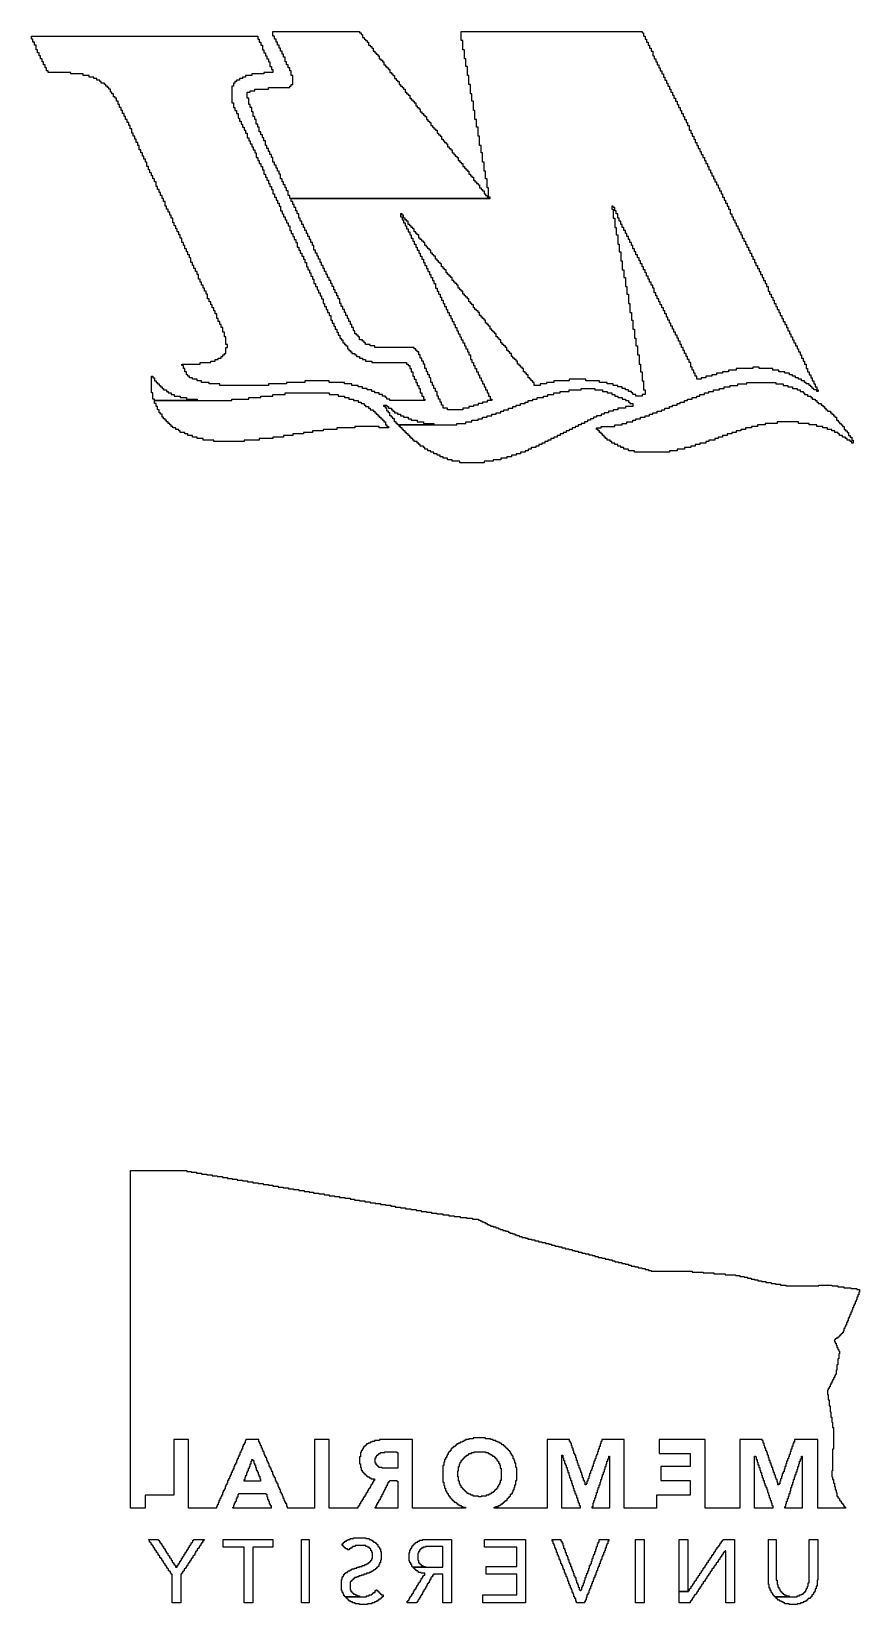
# Model space of a CAD drawing. Extents: x 120.8 to 139.9, y -84.7 to -48.5.
import ezdxf

# ---------------------------------------------------------------- set-up
doc = ezdxf.new("R2010")
doc.units = 0
doc.header["$MEASUREMENT"] = 0
doc.layers.add('BLACK', color=7, linetype='CONTINUOUS')

msp = doc.modelspace()

# ---------------------------------------------------------------- linework, layer by layer
at = {"layer": 'BLACK', "linetype": 'CONTINUOUS'}
for p, q in [((126.341, -48.5919), (126.341, -48.4869)), ((126.341, -48.4869), (128.336, -48.4869)), ((128.336, -48.4869), (128.336, -48.5219)), ((128.336, -48.5219), (128.371, -48.5219)), ((128.371, -48.5219), (128.371, -48.5569)), ((128.371, -48.5569), (128.406, -48.5569)), ((128.406, -48.5569), (128.406, -48.6269)), ((130.681, -48.6969), (130.681, -48.4869)), ((130.681, -48.4869), (134.846, -48.4869)), ((134.846, -48.4869), (134.846, -48.5219)), ((134.846, -48.5219), (134.881, -48.5219)), ((134.881, -48.5219), (134.881, -48.5919)), ((120.776, -48.6619), (120.776, -48.5919)), ((120.776, -48.5919), (125.991, -48.5919)), ((120.811, -48.6619), (120.776, -48.6619)), ((120.811, -48.7319), (120.811, -48.6619)), ((120.846, -48.7319), (120.811, -48.7319)), ((120.846, -48.8019), (120.846, -48.7319)), ((120.881, -48.8019), (120.846, -48.8019)), ((120.881, -48.9069), (120.881, -48.8019)), ((120.916, -48.9069), (120.881, -48.9069)), ((120.916, -48.9769), (120.916, -48.9069)), ((125.991, -48.5919), (125.991, -48.6619)), ((125.991, -48.6619), (126.026, -48.6619)), ((126.026, -48.6619), (126.026, -48.7319)), ((126.026, -48.7319), (126.061, -48.7319)), ((126.061, -48.7319), (126.061, -48.8019)), ((126.061, -48.8019), (126.096, -48.8019)), ((126.096, -48.8019), (126.096, -48.9069)), ((126.096, -48.9069), (126.131, -48.9069)), ((126.131, -48.9069), (126.131, -48.9769)), ((126.376, -48.5919), (126.341, -48.5919)), ((126.376, -48.6619), (126.376, -48.5919)), ((126.411, -48.6619), (126.376, -48.6619)), ((126.411, -48.7319), (126.411, -48.6619)), ((126.446, -48.7319), (126.411, -48.7319)), ((126.446, -48.8019), (126.446, -48.7319)), ((126.481, -48.8019), (126.446, -48.8019)), ((126.481, -48.8719), (126.481, -48.8019)), ((126.516, -48.8719), (126.481, -48.8719)), ((126.516, -48.9419), (126.516, -48.8719)), ((128.406, -48.6269), (128.441, -48.6269)), ((128.441, -48.6269), (128.441, -48.6619)), ((128.441, -48.6619), (128.476, -48.6619)), ((128.476, -48.6619), (128.476, -48.6969)), ((128.476, -48.6969), (128.511, -48.6969)), ((128.511, -48.6969), (128.511, -48.7319)), ((128.511, -48.7319), (128.546, -48.7319)), ((128.546, -48.7319), (128.546, -48.8019)), ((128.546, -48.8019), (128.581, -48.8019)), ((128.581, -48.8019), (128.581, -48.8369)), ((128.581, -48.8369), (128.616, -48.8369)), ((128.616, -48.8369), (128.616, -48.8719)), ((128.616, -48.8719), (128.651, -48.8719)), ((128.651, -48.8719), (128.651, -48.9419)), ((130.716, -48.6969), (130.681, -48.6969)), ((130.716, -48.9069), (130.716, -48.6969)), ((130.751, -48.9069), (130.716, -48.9069)), ((130.751, -49.1169), (130.751, -48.9069)), ((134.881, -48.5919), (134.916, -48.5919)), ((134.916, -48.5919), (134.916, -48.6619)), ((134.916, -48.6619), (134.951, -48.6619)), ((134.951, -48.6619), (134.951, -48.7319)), ((134.951, -48.7319), (134.986, -48.7319)), ((134.986, -48.7319), (134.986, -48.8019)), ((134.986, -48.8019), (135.021, -48.8019)), ((135.021, -48.8019), (135.021, -48.8719)), ((135.021, -48.8719), (135.056, -48.8719)), ((135.056, -48.8719), (135.056, -48.9419)), ((120.951, -48.9769), (120.916, -48.9769)), ((120.951, -49.0469), (120.951, -48.9769)), ((120.986, -49.0469), (120.951, -49.0469)), ((120.986, -49.1169), (120.986, -49.0469)), ((121.021, -49.1169), (120.986, -49.1169)), ((121.021, -49.1869), (121.021, -49.1169)), ((121.056, -49.1869), (121.021, -49.1869)), ((121.056, -49.2569), (121.056, -49.1869)), ((121.091, -49.2569), (121.056, -49.2569)), ((121.091, -49.3269), (121.091, -49.2569)), ((126.131, -48.9769), (126.166, -48.9769)), ((126.166, -48.9769), (126.166, -49.0469)), ((126.166, -49.0469), (126.201, -49.0469)), ((126.201, -49.0469), (126.201, -49.1169)), ((126.201, -49.1169), (126.236, -49.1169)), ((126.236, -49.1169), (126.236, -49.1869)), ((126.236, -49.1869), (126.271, -49.1869)), ((126.271, -49.1869), (126.271, -49.2919)), ((126.271, -49.2919), (126.306, -49.2919)), ((126.306, -49.2919), (126.306, -49.3619)), ((126.551, -48.9419), (126.516, -48.9419)), ((126.551, -49.0119), (126.551, -48.9419)), ((126.586, -49.0119), (126.551, -49.0119)), ((126.586, -49.0819), (126.586, -49.0119)), ((126.621, -49.0819), (126.586, -49.0819)), ((126.621, -49.1869), (126.621, -49.0819)), ((126.656, -49.1869), (126.621, -49.1869)), ((126.656, -49.2569), (126.656, -49.1869)), ((126.691, -49.2569), (126.656, -49.2569)), ((126.691, -49.3269), (126.691, -49.2569)), ((128.651, -48.9419), (128.686, -48.9419)), ((128.686, -48.9419), (128.686, -48.9769)), ((128.686, -48.9769), (128.721, -48.9769)), ((128.721, -48.9769), (128.721, -49.0119)), ((128.721, -49.0119), (128.756, -49.0119)), ((128.756, -49.0119), (128.756, -49.0469)), ((128.756, -49.0469), (128.791, -49.0469)), ((128.791, -49.0469), (128.791, -49.1169)), ((128.791, -49.1169), (128.826, -49.1169)), ((128.826, -49.1169), (128.826, -49.1519)), ((128.826, -49.1519), (128.861, -49.1519)), ((128.861, -49.1519), (128.861, -49.1869)), ((128.861, -49.1869), (128.896, -49.1869)), ((128.896, -49.1869), (128.896, -49.2569)), ((128.896, -49.2569), (128.931, -49.2569)), ((128.931, -49.2569), (128.931, -49.2919)), ((128.931, -49.2919), (128.966, -49.2919)), ((128.966, -49.2919), (128.966, -49.3269)), ((130.786, -49.1169), (130.751, -49.1169)), ((130.786, -49.2919), (130.786, -49.1169)), ((130.821, -49.2919), (130.786, -49.2919)), ((130.821, -49.5019), (130.821, -49.2919)), ((135.056, -48.9419), (135.091, -48.9419)), ((135.091, -48.9419), (135.091, -49.0469)), ((135.091, -49.0469), (135.126, -49.0469)), ((135.126, -49.0469), (135.126, -49.1169)), ((135.126, -49.1169), (135.161, -49.1169)), ((135.161, -49.1169), (135.161, -49.1869)), ((135.161, -49.1869), (135.196, -49.1869)), ((135.196, -49.1869), (135.196, -49.2569)), ((135.196, -49.2569), (135.231, -49.2569)), ((135.231, -49.2569), (135.231, -49.3269)), ((121.126, -49.3269), (121.091, -49.3269)), ((121.126, -49.3969), (121.126, -49.3269)), ((121.161, -49.3969), (121.126, -49.3969)), ((121.161, -49.4319), (121.161, -49.3969)), ((121.686, -49.4319), (121.161, -49.4319)), ((121.686, -49.4669), (121.686, -49.4319)), ((121.966, -49.4669), (121.686, -49.4669)), ((121.966, -49.5019), (121.966, -49.4669)), ((122.106, -49.5019), (121.966, -49.5019)), ((122.106, -49.5369), (122.106, -49.5019)), ((122.211, -49.5369), (122.106, -49.5369)), ((122.211, -49.5719), (122.211, -49.5369)), ((122.281, -49.5719), (122.211, -49.5719)), ((122.281, -49.6069), (122.281, -49.5719)), ((122.351, -49.6069), (122.281, -49.6069)), ((122.351, -49.6419), (122.351, -49.6069)), ((122.386, -49.6419), (122.351, -49.6419)), ((122.386, -49.6769), (122.386, -49.6419)), ((125.501, -49.6419), (125.466, -49.6419)), ((125.466, -49.6419), (125.466, -49.6769)), ((125.571, -49.6069), (125.501, -49.6069)), ((125.501, -49.6069), (125.501, -49.6419)), ((125.641, -49.5719), (125.571, -49.5719)), ((125.571, -49.5719), (125.571, -49.6069)), ((125.711, -49.5369), (125.641, -49.5369)), ((125.641, -49.5369), (125.641, -49.5719)), ((125.851, -49.5019), (125.711, -49.5019)), ((125.711, -49.5019), (125.711, -49.5369)), ((126.131, -49.4669), (125.851, -49.4669)), ((125.851, -49.4669), (125.851, -49.5019)), ((126.341, -49.4319), (126.131, -49.4319)), ((126.131, -49.4319), (126.131, -49.4669)), ((126.306, -49.3619), (126.341, -49.3619)), ((126.341, -49.3619), (126.341, -49.4319)), ((126.726, -49.3269), (126.691, -49.3269)), ((126.726, -49.3969), (126.726, -49.3269)), ((126.761, -49.3969), (126.726, -49.3969)), ((126.761, -49.5019), (126.761, -49.3969)), ((126.796, -49.5019), (126.761, -49.5019)), ((126.796, -49.7119), (126.796, -49.5019)), ((128.966, -49.3269), (129.001, -49.3269)), ((129.001, -49.3269), (129.001, -49.3619)), ((129.001, -49.3619), (129.036, -49.3619)), ((129.036, -49.3619), (129.036, -49.4319)), ((129.036, -49.4319), (129.071, -49.4319)), ((129.071, -49.4319), (129.071, -49.4669)), ((129.071, -49.4669), (129.106, -49.4669)), ((129.106, -49.4669), (129.106, -49.5019)), ((129.106, -49.5019), (129.141, -49.5019)), ((129.141, -49.5019), (129.141, -49.5719)), ((129.141, -49.5719), (129.176, -49.5719)), ((129.176, -49.5719), (129.176, -49.6069)), ((129.176, -49.6069), (129.211, -49.6069)), ((129.211, -49.6069), (129.211, -49.6419)), ((129.211, -49.6419), (129.246, -49.6419)), ((129.246, -49.6419), (129.246, -49.7119)), ((130.856, -49.5019), (130.821, -49.5019)), ((130.856, -49.7119), (130.856, -49.5019)), ((135.231, -49.3269), (135.266, -49.3269)), ((135.266, -49.3269), (135.266, -49.3969)), ((135.266, -49.3969), (135.301, -49.3969)), ((135.301, -49.3969), (135.301, -49.4669)), ((135.301, -49.4669), (135.336, -49.4669)), ((135.336, -49.4669), (135.336, -49.5369)), ((135.336, -49.5369), (135.371, -49.5369)), ((135.371, -49.5369), (135.371, -49.6069)), ((135.371, -49.6069), (135.406, -49.6069)), ((135.406, -49.6069), (135.406, -49.6769)), ((122.456, -49.6769), (122.386, -49.6769)), ((122.456, -49.7119), (122.456, -49.6769)), ((122.491, -49.7119), (122.456, -49.7119)), ((122.491, -49.7469), (122.491, -49.7119)), ((122.526, -49.7469), (122.491, -49.7469)), ((122.526, -49.7819), (122.526, -49.7469)), ((122.561, -49.7819), (122.526, -49.7819)), ((122.561, -49.8169), (122.561, -49.7819)), ((122.596, -49.8169), (122.561, -49.8169)), ((122.596, -49.8869), (122.596, -49.8169)), ((122.631, -49.8869), (122.596, -49.8869)), ((122.631, -49.9219), (122.631, -49.8869)), ((122.666, -49.9219), (122.631, -49.9219)), ((122.666, -49.9919), (122.666, -49.9219)), ((122.701, -49.9919), (122.666, -49.9919)), ((122.701, -50.0269), (122.701, -49.9919)), ((125.431, -49.7469), (125.396, -49.7469)), ((125.396, -49.7469), (125.396, -50.1319)), ((125.466, -49.6769), (125.431, -49.6769)), ((125.431, -49.6769), (125.431, -49.7469)), ((125.746, -50.0269), (125.746, -49.8869)), ((125.746, -49.8869), (125.816, -49.8869)), ((125.816, -49.8869), (125.816, -49.8519)), ((125.816, -49.8519), (125.921, -49.8519)), ((125.921, -49.8519), (125.921, -49.8169)), ((125.921, -49.8169), (126.236, -49.8169)), ((126.236, -49.8169), (126.236, -49.7819)), ((126.236, -49.7819), (126.726, -49.7819)), ((126.726, -49.7819), (126.726, -49.7469)), ((126.726, -49.7469), (126.761, -49.7469)), ((126.761, -49.7469), (126.761, -49.7119)), ((126.761, -49.7119), (126.796, -49.7119)), ((129.246, -49.7119), (129.281, -49.7119)), ((129.281, -49.7119), (129.281, -49.7469)), ((129.281, -49.7469), (129.316, -49.7469)), ((129.316, -49.7469), (129.316, -49.7819)), ((129.316, -49.7819), (129.351, -49.7819)), ((129.351, -49.7819), (129.351, -49.8169)), ((129.351, -49.8169), (129.386, -49.8169)), ((129.386, -49.8169), (129.386, -49.8869)), ((129.386, -49.8869), (129.421, -49.8869)), ((129.421, -49.8869), (129.421, -49.9219)), ((129.421, -49.9219), (129.456, -49.9219)), ((129.456, -49.9219), (129.456, -49.9569)), ((129.456, -49.9569), (129.491, -49.9569)), ((129.491, -49.9569), (129.491, -50.0269)), ((130.891, -49.7119), (130.856, -49.7119)), ((130.891, -49.9219), (130.891, -49.7119)), ((130.926, -49.9219), (130.891, -49.9219)), ((130.926, -50.0969), (130.926, -49.9219)), ((135.406, -49.6769), (135.441, -49.6769)), ((135.441, -49.6769), (135.441, -49.7469)), ((135.441, -49.7469), (135.476, -49.7469)), ((135.476, -49.7469), (135.476, -49.8169)), ((135.476, -49.8169), (135.511, -49.8169)), ((135.511, -49.8169), (135.511, -49.8869)), ((135.511, -49.8869), (135.546, -49.8869)), ((135.546, -49.8869), (135.546, -49.9569)), ((135.546, -49.9569), (135.581, -49.9569)), ((135.581, -49.9569), (135.581, -50.0269)), ((122.736, -50.0269), (122.701, -50.0269)), ((122.736, -50.0969), (122.736, -50.0269)), ((122.771, -50.0969), (122.736, -50.0969)), ((122.771, -50.1669), (122.771, -50.0969)), ((122.806, -50.1669), (122.771, -50.1669)), ((122.806, -50.2369), (122.806, -50.1669)), ((122.841, -50.2369), (122.806, -50.2369)), ((122.841, -50.3069), (122.841, -50.2369)), ((122.876, -50.3069), (122.841, -50.3069)), ((122.876, -50.3769), (122.876, -50.3069)), ((122.911, -50.3769), (122.876, -50.3769)), ((122.911, -50.4469), (122.911, -50.3769)), ((125.396, -50.1319), (125.431, -50.1319)), ((125.431, -50.1319), (125.431, -50.2369)), ((125.431, -50.2369), (125.466, -50.2369)), ((125.466, -50.2369), (125.466, -50.3069)), ((125.466, -50.3069), (125.501, -50.3069)), ((125.501, -50.3069), (125.501, -50.3769)), ((125.501, -50.3769), (125.536, -50.3769)), ((125.536, -50.3769), (125.536, -50.4819)), ((125.781, -50.0269), (125.746, -50.0269)), ((125.781, -50.1669), (125.781, -50.0269)), ((125.816, -50.1669), (125.781, -50.1669)), ((125.816, -50.2369), (125.816, -50.1669)), ((125.851, -50.2369), (125.816, -50.2369)), ((125.851, -50.3419), (125.851, -50.2369)), ((125.886, -50.3419), (125.851, -50.3419)), ((125.886, -50.4469), (125.886, -50.3419)), ((129.491, -50.0269), (129.526, -50.0269)), ((129.526, -50.0269), (129.526, -50.0619)), ((129.526, -50.0619), (129.561, -50.0619)), ((129.561, -50.0619), (129.561, -50.0969)), ((129.561, -50.0969), (129.596, -50.0969)), ((129.596, -50.0969), (129.596, -50.1319)), ((129.596, -50.1319), (129.631, -50.1319)), ((129.631, -50.1319), (129.631, -50.2019)), ((129.631, -50.2019), (129.666, -50.2019)), ((129.666, -50.2019), (129.666, -50.2369)), ((129.666, -50.2369), (129.701, -50.2369)), ((129.701, -50.2369), (129.701, -50.2719)), ((129.701, -50.2719), (129.736, -50.2719)), ((129.736, -50.2719), (129.736, -50.3419)), ((129.736, -50.3419), (129.771, -50.3419)), ((129.771, -50.3419), (129.771, -50.3769)), ((129.771, -50.3769), (129.806, -50.3769)), ((129.806, -50.3769), (129.806, -50.4119)), ((130.961, -50.0969), (130.926, -50.0969)), ((130.961, -50.3069), (130.961, -50.0969)), ((130.996, -50.3069), (130.961, -50.3069)), ((130.996, -50.5169), (130.996, -50.3069)), ((135.581, -50.0269), (135.616, -50.0269)), ((135.616, -50.0269), (135.616, -50.0969)), ((135.616, -50.0969), (135.651, -50.0969)), ((135.651, -50.0969), (135.651, -50.1669)), ((135.651, -50.1669), (135.686, -50.1669)), ((135.686, -50.1669), (135.686, -50.2369)), ((135.686, -50.2369), (135.721, -50.2369)), ((135.721, -50.2369), (135.721, -50.3069)), ((135.721, -50.3069), (135.756, -50.3069)), ((135.756, -50.3069), (135.756, -50.3769)), ((135.756, -50.3769), (135.791, -50.3769)), ((135.791, -50.3769), (135.791, -50.4469)), ((122.946, -50.4469), (122.911, -50.4469)), ((122.946, -50.5169), (122.946, -50.4469)), ((122.981, -50.5169), (122.946, -50.5169)), ((122.981, -50.5869), (122.981, -50.5169)), ((123.016, -50.5869), (122.981, -50.5869)), ((123.016, -50.6569), (123.016, -50.5869)), ((123.051, -50.6569), (123.016, -50.6569)), ((123.051, -50.7269), (123.051, -50.6569)), ((123.086, -50.7269), (123.051, -50.7269)), ((123.086, -50.8319), (123.086, -50.7269)), ((125.536, -50.4819), (125.571, -50.4819)), ((125.571, -50.4819), (125.571, -50.5519)), ((125.571, -50.5519), (125.606, -50.5519)), ((125.606, -50.5519), (125.606, -50.6219)), ((125.606, -50.6219), (125.641, -50.6219)), ((125.641, -50.6219), (125.641, -50.6919)), ((125.641, -50.6919), (125.676, -50.6919)), ((125.676, -50.6919), (125.676, -50.7619)), ((125.921, -50.4469), (125.886, -50.4469)), ((125.921, -50.5169), (125.921, -50.4469)), ((125.956, -50.5169), (125.921, -50.5169)), ((125.956, -50.6219), (125.956, -50.5169)), ((125.991, -50.6219), (125.956, -50.6219)), ((125.991, -50.6919), (125.991, -50.6219)), ((126.026, -50.6919), (125.991, -50.6919)), ((126.026, -50.7969), (126.026, -50.6919)), ((129.806, -50.4119), (129.841, -50.4119)), ((129.841, -50.4119), (129.841, -50.4469)), ((129.841, -50.4469), (129.876, -50.4469)), ((129.876, -50.4469), (129.876, -50.5169)), ((129.876, -50.5169), (129.911, -50.5169)), ((129.911, -50.5169), (129.911, -50.5519)), ((129.911, -50.5519), (129.946, -50.5519)), ((129.946, -50.5519), (129.946, -50.5869)), ((129.946, -50.5869), (129.981, -50.5869)), ((129.981, -50.5869), (129.981, -50.6569)), ((129.981, -50.6569), (130.016, -50.6569)), ((130.016, -50.6569), (130.016, -50.6919)), ((130.016, -50.6919), (130.051, -50.6919)), ((130.051, -50.6919), (130.051, -50.7269)), ((130.051, -50.7269), (130.086, -50.7269)), ((130.086, -50.7269), (130.086, -50.7619)), ((131.031, -50.5169), (130.996, -50.5169)), ((131.031, -50.6919), (131.031, -50.5169)), ((131.066, -50.6919), (131.031, -50.6919)), ((131.066, -50.9019), (131.066, -50.6919)), ((135.791, -50.4469), (135.826, -50.4469)), ((135.826, -50.4469), (135.826, -50.5169)), ((135.826, -50.5169), (135.861, -50.5169)), ((135.861, -50.5169), (135.861, -50.5869)), ((135.861, -50.5869), (135.896, -50.5869)), ((135.896, -50.5869), (135.896, -50.6569)), ((135.896, -50.6569), (135.931, -50.6569)), ((135.931, -50.6569), (135.931, -50.7619)), ((123.121, -50.8319), (123.086, -50.8319)), ((123.121, -50.9019), (123.121, -50.8319)), ((123.156, -50.9019), (123.121, -50.9019)), ((123.156, -50.9719), (123.156, -50.9019)), ((123.191, -50.9719), (123.156, -50.9719)), ((123.191, -51.0419), (123.191, -50.9719)), ((123.226, -51.0419), (123.191, -51.0419)), ((123.226, -51.1119), (123.226, -51.0419)), ((125.676, -50.7619), (125.711, -50.7619)), ((125.711, -50.7619), (125.711, -50.8319)), ((125.711, -50.8319), (125.746, -50.8319)), ((125.746, -50.8319), (125.746, -50.9369)), ((125.746, -50.9369), (125.781, -50.9369)), ((125.781, -50.9369), (125.781, -51.0069)), ((125.781, -51.0069), (125.816, -51.0069)), ((125.816, -51.0069), (125.816, -51.0769)), ((125.816, -51.0769), (125.851, -51.0769)), ((125.851, -51.0769), (125.851, -51.1469)), ((126.061, -50.7969), (126.026, -50.7969)), ((126.061, -50.8669), (126.061, -50.7969)), ((126.096, -50.8669), (126.061, -50.8669)), ((126.096, -50.9369), (126.096, -50.8669)), ((126.131, -50.9369), (126.096, -50.9369)), ((126.131, -51.0069), (126.131, -50.9369)), ((126.166, -51.0069), (126.131, -51.0069)), ((126.166, -51.1119), (126.166, -51.0069)), ((130.086, -50.7619), (130.121, -50.7619)), ((130.121, -50.7619), (130.121, -50.8319)), ((130.121, -50.8319), (130.156, -50.8319)), ((130.156, -50.8319), (130.156, -50.8669)), ((130.156, -50.8669), (130.191, -50.8669)), ((130.191, -50.8669), (130.191, -50.9019)), ((130.191, -50.9019), (130.226, -50.9019)), ((130.226, -50.9019), (130.226, -50.9719)), ((130.226, -50.9719), (130.261, -50.9719)), ((130.261, -50.9719), (130.261, -51.0069)), ((130.261, -51.0069), (130.296, -51.0069)), ((130.296, -51.0069), (130.296, -51.0419)), ((130.296, -51.0419), (130.331, -51.0419)), ((130.331, -51.0419), (130.331, -51.0769)), ((130.331, -51.0769), (130.366, -51.0769)), ((130.366, -51.0769), (130.366, -51.1469)), ((131.101, -50.9019), (131.066, -50.9019)), ((131.101, -51.1119), (131.101, -50.9019)), ((135.931, -50.7619), (135.966, -50.7619)), ((135.966, -50.7619), (135.966, -50.8319)), ((135.966, -50.8319), (136.001, -50.8319)), ((136.001, -50.8319), (136.001, -50.9019)), ((136.001, -50.9019), (136.036, -50.9019)), ((136.036, -50.9019), (136.036, -50.9719)), ((136.036, -50.9719), (136.071, -50.9719)), ((136.071, -50.9719), (136.071, -51.0419)), ((136.071, -51.0419), (136.106, -51.0419)), ((136.106, -51.0419), (136.106, -51.1119)), ((123.261, -51.1119), (123.226, -51.1119)), ((123.261, -51.2169), (123.261, -51.1119)), ((123.296, -51.2169), (123.261, -51.2169)), ((123.296, -51.2869), (123.296, -51.2169)), ((123.331, -51.2869), (123.296, -51.2869)), ((123.331, -51.3569), (123.331, -51.2869)), ((123.366, -51.3569), (123.331, -51.3569)), ((123.366, -51.4269), (123.366, -51.3569)), ((123.401, -51.4269), (123.366, -51.4269)), ((123.401, -51.4969), (123.401, -51.4269)), ((125.851, -51.1469), (125.886, -51.1469)), ((125.886, -51.1469), (125.886, -51.2169)), ((125.886, -51.2169), (125.921, -51.2169)), ((125.921, -51.2169), (125.921, -51.2869)), ((125.921, -51.2869), (125.956, -51.2869)), ((125.956, -51.2869), (125.956, -51.3919)), ((125.956, -51.3919), (125.991, -51.3919)), ((125.991, -51.3919), (125.991, -51.4619)), ((125.991, -51.4619), (126.026, -51.4619)), ((126.026, -51.4619), (126.026, -51.5319)), ((126.201, -51.1119), (126.166, -51.1119)), ((126.201, -51.1819), (126.201, -51.1119)), ((126.236, -51.1819), (126.201, -51.1819)), ((126.236, -51.2519), (126.236, -51.1819)), ((126.271, -51.2519), (126.236, -51.2519)), ((126.271, -51.3219), (126.271, -51.2519)), ((126.306, -51.3219), (126.271, -51.3219)), ((126.306, -51.3919), (126.306, -51.3219)), ((126.341, -51.3919), (126.306, -51.3919)), ((126.341, -51.4969), (126.341, -51.3919)), ((130.366, -51.1469), (130.401, -51.1469)), ((130.401, -51.1469), (130.401, -51.1819)), ((130.401, -51.1819), (130.436, -51.1819)), ((130.436, -51.1819), (130.436, -51.2169)), ((130.436, -51.2169), (130.471, -51.2169)), ((130.471, -51.2169), (130.471, -51.2869)), ((130.471, -51.2869), (130.506, -51.2869)), ((130.506, -51.2869), (130.506, -51.3219)), ((130.506, -51.3219), (130.541, -51.3219)), ((130.541, -51.3219), (130.541, -51.3569)), ((130.541, -51.3569), (130.576, -51.3569)), ((130.576, -51.3569), (130.576, -51.3919)), ((130.576, -51.3919), (130.611, -51.3919)), ((130.611, -51.3919), (130.611, -51.4619)), ((130.611, -51.4619), (130.646, -51.4619)), ((130.646, -51.4619), (130.646, -51.4969)), ((131.136, -51.1119), (131.101, -51.1119)), ((131.136, -51.2869), (131.136, -51.1119)), ((131.171, -51.2869), (131.136, -51.2869)), ((131.171, -51.4969), (131.171, -51.2869)), ((136.106, -51.1119), (136.141, -51.1119)), ((136.141, -51.1119), (136.141, -51.1819)), ((136.141, -51.1819), (136.176, -51.1819)), ((136.176, -51.1819), (136.176, -51.2519)), ((136.176, -51.2519), (136.211, -51.2519)), ((136.211, -51.2519), (136.211, -51.3219)), ((136.211, -51.3219), (136.246, -51.3219)), ((136.246, -51.3219), (136.246, -51.3919)), ((136.246, -51.3919), (136.281, -51.3919)), ((136.281, -51.3919), (136.281, -51.4619)), ((136.281, -51.4619), (136.316, -51.4619)), ((136.316, -51.4619), (136.316, -51.5319)), ((123.436, -51.4969), (123.401, -51.4969)), ((123.436, -51.6019), (123.436, -51.4969)), ((123.471, -51.6019), (123.436, -51.6019)), ((123.471, -51.6719), (123.471, -51.6019)), ((123.506, -51.6719), (123.471, -51.6719)), ((123.506, -51.7419), (123.506, -51.6719)), ((123.541, -51.7419), (123.506, -51.7419)), ((123.541, -51.8119), (123.541, -51.7419)), ((123.576, -51.8119), (123.541, -51.8119)), ((123.576, -51.8819), (123.576, -51.8119)), ((126.026, -51.5319), (126.061, -51.5319)), ((126.061, -51.5319), (126.061, -51.6019)), ((126.061, -51.6019), (126.096, -51.6019)), ((126.096, -51.6019), (126.096, -51.6719)), ((126.096, -51.6719), (126.131, -51.6719)), ((126.131, -51.6719), (126.131, -51.7769)), ((126.131, -51.7769), (126.166, -51.7769)), ((126.166, -51.7769), (126.166, -51.8469)), ((126.376, -51.4969), (126.341, -51.4969)), ((126.376, -51.5669), (126.376, -51.4969)), ((126.411, -51.5669), (126.376, -51.5669)), ((126.411, -51.6369), (126.411, -51.5669)), ((126.446, -51.6369), (126.411, -51.6369)), ((126.446, -51.7069), (126.446, -51.6369)), ((126.481, -51.7069), (126.446, -51.7069)), ((126.481, -51.7769), (126.481, -51.7069)), ((126.516, -51.7769), (126.481, -51.7769)), ((126.516, -51.8819), (126.516, -51.7769)), ((130.646, -51.4969), (130.681, -51.4969)), ((130.681, -51.4969), (130.681, -51.5319)), ((130.681, -51.5319), (130.716, -51.5319)), ((130.716, -51.5319), (130.716, -51.6019)), ((130.716, -51.6019), (130.751, -51.6019)), ((130.751, -51.6019), (130.751, -51.6369)), ((130.751, -51.6369), (130.786, -51.6369)), ((130.786, -51.6369), (130.786, -51.6719)), ((130.786, -51.6719), (130.821, -51.6719)), ((130.821, -51.6719), (130.821, -51.7069)), ((130.821, -51.7069), (130.856, -51.7069)), ((130.856, -51.7069), (130.856, -51.7769)), ((130.856, -51.7769), (130.891, -51.7769)), ((130.891, -51.7769), (130.891, -51.8119)), ((130.891, -51.8119), (130.926, -51.8119)), ((130.926, -51.8119), (130.926, -51.8469)), ((131.206, -51.4969), (131.171, -51.4969)), ((131.206, -51.7069), (131.206, -51.4969)), ((131.241, -51.7069), (131.206, -51.7069)), ((131.241, -51.8819), (131.241, -51.7069)), ((136.316, -51.5319), (136.351, -51.5319)), ((136.351, -51.5319), (136.351, -51.6019)), ((136.351, -51.6019), (136.386, -51.6019)), ((136.386, -51.6019), (136.386, -51.6719)), ((136.386, -51.6719), (136.421, -51.6719)), ((136.421, -51.6719), (136.421, -51.7419)), ((136.421, -51.7419), (136.456, -51.7419)), ((136.456, -51.7419), (136.456, -51.8119)), ((136.456, -51.8119), (136.491, -51.8119)), ((136.491, -51.8119), (136.491, -51.8819)), ((123.611, -51.8819), (123.576, -51.8819)), ((123.611, -51.9519), (123.611, -51.8819)), ((123.646, -51.9519), (123.611, -51.9519)), ((123.646, -52.0569), (123.646, -51.9519)), ((123.681, -52.0569), (123.646, -52.0569)), ((123.681, -52.1269), (123.681, -52.0569)), ((123.716, -52.1269), (123.681, -52.1269)), ((123.716, -52.1969), (123.716, -52.1269)), ((126.166, -51.8469), (126.201, -51.8469)), ((126.201, -51.8469), (126.201, -51.9169)), ((126.201, -51.9169), (126.236, -51.9169)), ((126.236, -51.9169), (126.236, -51.9869)), ((126.236, -51.9869), (126.271, -51.9869)), ((126.271, -51.9869), (126.271, -52.0569)), ((126.271, -52.0569), (126.306, -52.0569)), ((126.306, -52.0569), (126.306, -52.1269)), ((126.306, -52.1269), (126.341, -52.1269)), ((126.341, -52.1269), (126.341, -52.2319)), ((126.551, -51.8819), (126.516, -51.8819)), ((126.551, -51.9519), (126.551, -51.8819)), ((126.586, -51.9519), (126.551, -51.9519)), ((126.586, -52.0219), (126.586, -51.9519)), ((126.621, -52.0219), (126.586, -52.0219)), ((126.621, -52.0919), (126.621, -52.0219)), ((126.656, -52.0919), (126.621, -52.0919)), ((126.656, -52.1619), (126.656, -52.0919)), ((126.691, -52.1619), (126.656, -52.1619)), ((126.691, -52.2669), (126.691, -52.1619)), ((130.926, -51.8469), (130.961, -51.8469)), ((130.961, -51.8469), (130.961, -51.9169)), ((130.961, -51.9169), (130.996, -51.9169)), ((130.996, -51.9169), (130.996, -51.9519)), ((130.996, -51.9519), (131.031, -51.9519)), ((131.031, -51.9519), (131.031, -51.9869)), ((131.031, -51.9869), (131.066, -51.9869)), ((131.066, -51.9869), (131.066, -52.0219)), ((131.066, -52.0219), (131.101, -52.0219)), ((131.101, -52.0219), (131.101, -52.0919)), ((131.101, -52.0919), (131.136, -52.0919)), ((131.136, -52.0919), (131.136, -52.1269)), ((131.136, -52.1269), (131.171, -52.1269)), ((131.171, -52.1269), (131.171, -52.1619)), ((131.171, -52.1619), (131.206, -52.1619)), ((131.206, -52.1619), (131.206, -52.2319)), ((131.276, -51.8819), (131.241, -51.8819)), ((131.276, -52.0919), (131.276, -51.8819)), ((131.311, -52.0919), (131.276, -52.0919)), ((131.311, -52.3019), (131.311, -52.0919)), ((136.491, -51.8819), (136.526, -51.8819)), ((136.526, -51.8819), (136.526, -51.9519)), ((136.526, -51.9519), (136.561, -51.9519)), ((136.561, -51.9519), (136.561, -52.0219)), ((136.561, -52.0219), (136.596, -52.0219)), ((136.596, -52.0219), (136.596, -52.0919)), ((136.596, -52.0919), (136.631, -52.0919)), ((136.631, -52.0919), (136.631, -52.1619)), ((136.631, -52.1619), (136.666, -52.1619)), ((136.666, -52.1619), (136.666, -52.2319)), ((123.751, -52.1969), (123.716, -52.1969)), ((123.751, -52.2669), (123.751, -52.1969)), ((123.786, -52.2669), (123.751, -52.2669)), ((123.786, -52.3369), (123.786, -52.2669)), ((123.821, -52.3369), (123.786, -52.3369)), ((123.821, -52.4069), (123.821, -52.3369)), ((123.856, -52.4069), (123.821, -52.4069)), ((123.856, -52.5119), (123.856, -52.4069)), ((123.891, -52.5119), (123.856, -52.5119)), ((123.891, -52.5819), (123.891, -52.5119)), ((126.341, -52.2319), (126.376, -52.2319)), ((126.376, -52.2319), (126.376, -52.3019)), ((126.376, -52.3019), (126.411, -52.3019)), ((126.411, -52.3019), (126.411, -52.3719)), ((126.411, -52.3719), (126.446, -52.3719)), ((126.446, -52.3719), (126.446, -52.4419)), ((126.446, -52.4419), (126.481, -52.4419)), ((126.481, -52.4419), (126.481, -52.5119)), ((126.481, -52.5119), (126.516, -52.5119)), ((126.516, -52.5119), (126.516, -52.6169)), ((126.726, -52.2669), (126.691, -52.2669)), ((126.726, -52.3369), (126.726, -52.2669)), ((131.311, -52.3369), (126.726, -52.3369)), ((126.761, -52.4069), (126.761, -52.3369)), ((126.761, -52.3369), (131.346, -52.3369)), ((126.796, -52.4069), (126.761, -52.4069)), ((126.796, -52.4769), (126.796, -52.4069)), ((126.831, -52.4769), (126.796, -52.4769)), ((126.831, -52.5469), (126.831, -52.4769)), ((126.866, -52.5469), (126.831, -52.5469)), ((126.866, -52.6169), (126.866, -52.5469)), ((131.206, -52.2319), (131.241, -52.2319)), ((131.241, -52.2319), (131.241, -52.2669)), ((131.241, -52.2669), (131.276, -52.2669)), ((131.276, -52.2669), (131.276, -52.3019)), ((131.276, -52.3019), (131.311, -52.3019)), ((131.346, -52.3019), (131.311, -52.3019)), ((131.311, -52.3019), (131.311, -52.3369)), ((131.346, -52.3369), (131.346, -52.3019)), ((134.181, -52.5119), (134.146, -52.5119)), ((134.146, -52.5119), (134.146, -52.5819)), ((134.181, -52.5469), (134.181, -52.5119)), ((134.216, -52.5469), (134.181, -52.5469)), ((134.216, -52.6169), (134.216, -52.5469)), ((136.666, -52.2319), (136.701, -52.2319)), ((136.701, -52.2319), (136.701, -52.3019)), ((136.701, -52.3019), (136.736, -52.3019)), ((136.736, -52.3019), (136.736, -52.3719)), ((136.736, -52.3719), (136.771, -52.3719)), ((136.771, -52.3719), (136.771, -52.4419)), ((136.771, -52.4419), (136.806, -52.4419)), ((136.806, -52.4419), (136.806, -52.5119)), ((136.806, -52.5119), (136.841, -52.5119)), ((136.841, -52.5119), (136.841, -52.5819)), ((123.926, -52.5819), (123.891, -52.5819)), ((123.926, -52.6519), (123.926, -52.5819)), ((123.961, -52.6519), (123.926, -52.6519)), ((123.961, -52.7219), (123.961, -52.6519)), ((123.996, -52.7219), (123.961, -52.7219)), ((123.996, -52.7919), (123.996, -52.7219)), ((124.031, -52.7919), (123.996, -52.7919)), ((124.031, -52.8969), (124.031, -52.7919)), ((124.066, -52.8969), (124.031, -52.8969)), ((124.066, -52.9669), (124.066, -52.8969)), ((126.516, -52.6169), (126.551, -52.6169)), ((126.551, -52.6169), (126.551, -52.6869)), ((126.551, -52.6869), (126.586, -52.6869)), ((126.586, -52.6869), (126.586, -52.7569)), ((126.586, -52.7569), (126.621, -52.7569)), ((126.621, -52.7569), (126.621, -52.8269)), ((126.621, -52.8269), (126.656, -52.8269)), ((126.656, -52.8269), (126.656, -52.8969)), ((126.656, -52.8969), (126.691, -52.8969)), ((126.691, -52.8969), (126.691, -52.9669)), ((126.901, -52.6169), (126.866, -52.6169)), ((126.901, -52.6869), (126.901, -52.6169)), ((126.936, -52.6869), (126.901, -52.6869)), ((126.936, -52.7919), (126.936, -52.6869)), ((126.971, -52.7919), (126.936, -52.7919)), ((126.971, -52.8619), (126.971, -52.7919)), ((127.006, -52.8619), (126.971, -52.8619)), ((127.006, -52.9319), (127.006, -52.8619)), ((129.316, -52.6869), (129.281, -52.6869)), ((129.281, -52.6869), (129.281, -52.7569)), ((129.281, -52.7569), (129.316, -52.7569)), ((129.316, -52.7219), (129.316, -52.6869)), ((129.351, -52.7219), (129.316, -52.7219)), ((129.316, -52.7569), (129.316, -52.8269)), ((129.316, -52.8269), (129.351, -52.8269)), ((129.351, -52.7919), (129.351, -52.7219)), ((129.386, -52.7919), (129.351, -52.7919)), ((129.351, -52.8269), (129.351, -52.8969)), ((129.351, -52.8969), (129.386, -52.8969)), ((129.386, -52.8269), (129.386, -52.7919)), ((129.421, -52.8269), (129.386, -52.8269)), ((129.386, -52.8969), (129.386, -52.9669)), ((129.421, -52.8619), (129.421, -52.8269)), ((129.456, -52.8619), (129.421, -52.8619)), ((129.456, -52.9319), (129.456, -52.8619)), ((134.146, -52.5819), (134.181, -52.5819)), ((134.181, -52.5819), (134.181, -52.7919)), ((134.181, -52.7919), (134.216, -52.7919)), ((134.251, -52.6169), (134.216, -52.6169)), ((134.216, -52.7919), (134.216, -53.0019)), ((134.251, -52.6869), (134.251, -52.6169)), ((134.286, -52.6869), (134.251, -52.6869)), ((134.286, -52.7919), (134.286, -52.6869)), ((134.321, -52.7919), (134.286, -52.7919)), ((134.321, -52.8619), (134.321, -52.7919)), ((134.356, -52.8619), (134.321, -52.8619)), ((134.356, -52.9319), (134.356, -52.8619)), ((136.841, -52.5819), (136.876, -52.5819)), ((136.876, -52.5819), (136.876, -52.6869)), ((136.876, -52.6869), (136.911, -52.6869)), ((136.911, -52.6869), (136.911, -52.7569)), ((136.911, -52.7569), (136.946, -52.7569)), ((136.946, -52.7569), (136.946, -52.8269)), ((136.946, -52.8269), (136.981, -52.8269)), ((136.981, -52.8269), (136.981, -52.8969)), ((136.981, -52.8969), (137.016, -52.8969)), ((137.016, -52.8969), (137.016, -52.9669)), ((124.101, -52.9669), (124.066, -52.9669)), ((124.101, -53.0369), (124.101, -52.9669)), ((124.136, -53.0369), (124.101, -53.0369)), ((124.136, -53.1069), (124.136, -53.0369)), ((124.171, -53.1069), (124.136, -53.1069)), ((124.171, -53.1769), (124.171, -53.1069)), ((124.206, -53.1769), (124.171, -53.1769)), ((124.206, -53.2469), (124.206, -53.1769)), ((124.241, -53.2469), (124.206, -53.2469)), ((124.241, -53.3519), (124.241, -53.2469)), ((126.691, -52.9669), (126.726, -52.9669)), ((126.726, -52.9669), (126.726, -53.0719)), ((126.726, -53.0719), (126.761, -53.0719)), ((126.761, -53.0719), (126.761, -53.1419)), ((126.761, -53.1419), (126.796, -53.1419)), ((126.796, -53.1419), (126.796, -53.2119)), ((126.796, -53.2119), (126.831, -53.2119)), ((126.831, -53.2119), (126.831, -53.2819)), ((126.831, -53.2819), (126.866, -53.2819)), ((126.866, -53.2819), (126.866, -53.3519)), ((127.041, -52.9319), (127.006, -52.9319)), ((127.041, -53.0019), (127.041, -52.9319)), ((127.076, -53.0019), (127.041, -53.0019)), ((127.076, -53.0719), (127.076, -53.0019)), ((127.111, -53.0719), (127.076, -53.0719)), ((127.111, -53.1419), (127.111, -53.0719)), ((127.146, -53.1419), (127.111, -53.1419)), ((127.146, -53.2119), (127.146, -53.1419)), ((127.181, -53.2119), (127.146, -53.2119)), ((127.181, -53.2819), (127.181, -53.2119)), ((127.216, -53.2819), (127.181, -53.2819)), ((127.216, -53.3519), (127.216, -53.2819)), ((129.386, -52.9669), (129.421, -52.9669)), ((129.421, -52.9669), (129.421, -53.0369)), ((129.421, -53.0369), (129.456, -53.0369)), ((129.491, -52.9319), (129.456, -52.9319)), ((129.456, -53.0369), (129.456, -53.1069)), ((129.456, -53.1069), (129.491, -53.1069)), ((129.491, -52.9669), (129.491, -52.9319)), ((129.526, -52.9669), (129.491, -52.9669)), ((129.491, -53.1069), (129.491, -53.1769)), ((129.491, -53.1769), (129.526, -53.1769)), ((129.526, -53.0019), (129.526, -52.9669)), ((129.561, -53.0019), (129.526, -53.0019)), ((129.526, -53.1769), (129.526, -53.2469)), ((129.526, -53.2469), (129.561, -53.2469)), ((129.561, -53.0369), (129.561, -53.0019)), ((129.596, -53.0369), (129.561, -53.0369)), ((129.561, -53.2469), (129.561, -53.3169)), ((129.596, -53.1069), (129.596, -53.0369)), ((129.631, -53.1069), (129.596, -53.1069)), ((129.631, -53.1419), (129.631, -53.1069)), ((129.666, -53.1419), (129.631, -53.1419)), ((129.666, -53.1769), (129.666, -53.1419)), ((129.701, -53.1769), (129.666, -53.1769)), ((129.701, -53.2469), (129.701, -53.1769)), ((129.736, -53.2469), (129.701, -53.2469)), ((129.736, -53.2819), (129.736, -53.2469)), ((129.771, -53.2819), (129.736, -53.2819)), ((129.771, -53.3169), (129.771, -53.2819)), ((134.216, -53.0019), (134.251, -53.0019)), ((134.251, -53.0019), (134.251, -53.1769)), ((134.251, -53.1769), (134.286, -53.1769)), ((134.286, -53.1769), (134.286, -53.3869)), ((134.391, -52.9319), (134.356, -52.9319)), ((134.391, -53.0019), (134.391, -52.9319)), ((134.426, -53.0019), (134.391, -53.0019)), ((134.426, -53.0719), (134.426, -53.0019)), ((134.461, -53.0719), (134.426, -53.0719)), ((134.461, -53.1419), (134.461, -53.0719)), ((134.496, -53.1419), (134.461, -53.1419)), ((134.496, -53.2119), (134.496, -53.1419)), ((134.531, -53.2119), (134.496, -53.2119)), ((134.531, -53.2819), (134.531, -53.2119)), ((134.566, -53.2819), (134.531, -53.2819)), ((134.566, -53.3519), (134.566, -53.2819)), ((137.016, -52.9669), (137.051, -52.9669)), ((137.051, -52.9669), (137.051, -53.0369)), ((137.051, -53.0369), (137.086, -53.0369)), ((137.086, -53.0369), (137.086, -53.1069)), ((137.086, -53.1069), (137.121, -53.1069)), ((137.121, -53.1069), (137.121, -53.1769)), ((137.121, -53.1769), (137.156, -53.1769)), ((137.156, -53.1769), (137.156, -53.2469)), ((137.156, -53.2469), (137.191, -53.2469)), ((137.191, -53.2469), (137.191, -53.3169)), ((124.276, -53.3519), (124.241, -53.3519)), ((124.276, -53.4219), (124.276, -53.3519)), ((124.311, -53.4219), (124.276, -53.4219)), ((124.311, -53.4919), (124.311, -53.4219)), ((124.346, -53.4919), (124.311, -53.4919)), ((124.346, -53.5619), (124.346, -53.4919)), ((124.381, -53.5619), (124.346, -53.5619)), ((124.381, -53.6319), (124.381, -53.5619)), ((124.416, -53.6319), (124.381, -53.6319)), ((124.416, -53.7019), (124.416, -53.6319)), ((126.866, -53.3519), (126.901, -53.3519)), ((126.901, -53.3519), (126.901, -53.4569)), ((126.901, -53.4569), (126.936, -53.4569)), ((126.936, -53.4569), (126.936, -53.5269)), ((126.936, -53.5269), (126.971, -53.5269)), ((126.971, -53.5269), (126.971, -53.5969)), ((126.971, -53.5969), (127.006, -53.5969)), ((127.006, -53.5969), (127.006, -53.6669)), ((127.251, -53.3519), (127.216, -53.3519)), ((127.251, -53.4219), (127.251, -53.3519)), ((127.286, -53.4219), (127.251, -53.4219)), ((127.286, -53.5269), (127.286, -53.4219)), ((127.321, -53.5269), (127.286, -53.5269)), ((127.321, -53.5969), (127.321, -53.5269)), ((127.356, -53.5969), (127.321, -53.5969)), ((127.356, -53.6669), (127.356, -53.5969)), ((129.561, -53.3169), (129.596, -53.3169)), ((129.596, -53.3169), (129.596, -53.3869)), ((129.596, -53.3869), (129.631, -53.3869)), ((129.631, -53.3869), (129.631, -53.4569)), ((129.631, -53.4569), (129.666, -53.4569)), ((129.666, -53.4569), (129.666, -53.5269)), ((129.666, -53.5269), (129.701, -53.5269)), ((129.701, -53.5269), (129.701, -53.5969)), ((129.701, -53.5969), (129.736, -53.5969)), ((129.736, -53.5969), (129.736, -53.6669)), ((129.806, -53.3169), (129.771, -53.3169)), ((129.806, -53.3519), (129.806, -53.3169)), ((129.841, -53.3519), (129.806, -53.3519)), ((129.841, -53.4219), (129.841, -53.3519)), ((129.876, -53.4219), (129.841, -53.4219)), ((129.876, -53.4569), (129.876, -53.4219)), ((129.911, -53.4569), (129.876, -53.4569)), ((129.911, -53.4919), (129.911, -53.4569)), ((129.946, -53.4919), (129.911, -53.4919)), ((129.946, -53.5269), (129.946, -53.4919)), ((129.981, -53.5269), (129.946, -53.5269)), ((129.981, -53.5969), (129.981, -53.5269)), ((130.016, -53.5969), (129.981, -53.5969)), ((130.016, -53.6319), (130.016, -53.5969)), ((130.051, -53.6319), (130.016, -53.6319)), ((130.051, -53.6669), (130.051, -53.6319)), ((134.286, -53.3869), (134.321, -53.3869)), ((134.321, -53.3869), (134.321, -53.5619)), ((134.321, -53.5619), (134.356, -53.5619)), ((134.356, -53.5619), (134.356, -53.7719)), ((134.601, -53.3519), (134.566, -53.3519)), ((134.601, -53.4219), (134.601, -53.3519)), ((134.636, -53.4219), (134.601, -53.4219)), ((134.636, -53.4919), (134.636, -53.4219)), ((134.671, -53.4919), (134.636, -53.4919)), ((134.671, -53.5619), (134.671, -53.4919)), ((134.706, -53.5619), (134.671, -53.5619)), ((134.706, -53.6319), (134.706, -53.5619)), ((134.741, -53.6319), (134.706, -53.6319)), ((134.741, -53.7019), (134.741, -53.6319)), ((137.191, -53.3169), (137.226, -53.3169)), ((137.226, -53.3169), (137.226, -53.3869)), ((137.226, -53.3869), (137.261, -53.3869)), ((137.261, -53.3869), (137.261, -53.4569)), ((137.261, -53.4569), (137.296, -53.4569)), ((137.296, -53.4569), (137.296, -53.5269)), ((137.296, -53.5269), (137.331, -53.5269)), ((137.331, -53.5269), (137.331, -53.5969)), ((137.331, -53.5969), (137.366, -53.5969)), ((137.366, -53.5969), (137.366, -53.6669)), ((124.451, -53.7019), (124.416, -53.7019)), ((124.451, -53.8069), (124.451, -53.7019)), ((124.486, -53.8069), (124.451, -53.8069)), ((124.486, -53.8769), (124.486, -53.8069)), ((124.521, -53.8769), (124.486, -53.8769)), ((124.521, -53.9469), (124.521, -53.8769)), ((124.556, -53.9469), (124.521, -53.9469)), ((124.556, -54.0169), (124.556, -53.9469)), ((127.006, -53.6669), (127.041, -53.6669)), ((127.041, -53.6669), (127.041, -53.7369)), ((127.041, -53.7369), (127.076, -53.7369)), ((127.076, -53.7369), (127.076, -53.8069)), ((127.076, -53.8069), (127.111, -53.8069)), ((127.111, -53.8069), (127.111, -53.9119)), ((127.111, -53.9119), (127.146, -53.9119)), ((127.146, -53.9119), (127.146, -53.9819)), ((127.146, -53.9819), (127.181, -53.9819)), ((127.181, -53.9819), (127.181, -54.0519)), ((127.391, -53.6669), (127.356, -53.6669)), ((127.391, -53.7369), (127.391, -53.6669)), ((127.426, -53.7369), (127.391, -53.7369)), ((127.426, -53.8069), (127.426, -53.7369)), ((127.461, -53.8069), (127.426, -53.8069)), ((127.461, -53.8769), (127.461, -53.8069)), ((127.496, -53.8769), (127.461, -53.8769)), ((127.496, -53.9469), (127.496, -53.8769)), ((127.531, -53.9469), (127.496, -53.9469)), ((127.531, -54.0169), (127.531, -53.9469)), ((129.736, -53.6669), (129.771, -53.6669)), ((129.771, -53.6669), (129.771, -53.7369)), ((129.771, -53.7369), (129.806, -53.7369)), ((129.806, -53.7369), (129.806, -53.8069)), ((129.806, -53.8069), (129.841, -53.8069)), ((129.841, -53.8069), (129.841, -53.8769)), ((129.841, -53.8769), (129.876, -53.8769)), ((129.876, -53.8769), (129.876, -53.9469)), ((129.876, -53.9469), (129.911, -53.9469)), ((129.911, -53.9469), (129.911, -54.0169)), ((130.086, -53.6669), (130.051, -53.6669)), ((130.086, -53.7369), (130.086, -53.6669)), ((130.121, -53.7369), (130.086, -53.7369)), ((130.121, -53.7719), (130.121, -53.7369)), ((130.156, -53.7719), (130.121, -53.7719)), ((130.156, -53.8069), (130.156, -53.7719)), ((130.191, -53.8069), (130.156, -53.8069)), ((130.191, -53.8419), (130.191, -53.8069)), ((130.226, -53.8419), (130.191, -53.8419)), ((130.226, -53.9119), (130.226, -53.8419)), ((130.261, -53.9119), (130.226, -53.9119)), ((130.261, -53.9469), (130.261, -53.9119)), ((130.296, -53.9469), (130.261, -53.9469)), ((130.296, -53.9819), (130.296, -53.9469)), ((130.331, -53.9819), (130.296, -53.9819)), ((130.331, -54.0519), (130.331, -53.9819)), ((134.356, -53.7719), (134.391, -53.7719)), ((134.391, -53.7719), (134.391, -53.9819)), ((134.391, -53.9819), (134.426, -53.9819)), ((134.426, -53.9819), (134.426, -54.1569)), ((134.776, -53.7019), (134.741, -53.7019)), ((134.776, -53.7719), (134.776, -53.7019)), ((134.811, -53.7719), (134.776, -53.7719)), ((134.811, -53.8419), (134.811, -53.7719)), ((134.846, -53.8419), (134.811, -53.8419)), ((134.846, -53.9119), (134.846, -53.8419)), ((134.881, -53.9119), (134.846, -53.9119)), ((134.881, -53.9819), (134.881, -53.9119)), ((134.916, -53.9819), (134.881, -53.9819)), ((134.916, -54.0519), (134.916, -53.9819)), ((137.366, -53.6669), (137.401, -53.6669)), ((137.401, -53.6669), (137.401, -53.7369)), ((137.401, -53.7369), (137.436, -53.7369)), ((137.436, -53.7369), (137.436, -53.8069)), ((137.436, -53.8069), (137.471, -53.8069)), ((137.471, -53.8069), (137.471, -53.8769)), ((137.471, -53.8769), (137.506, -53.8769)), ((137.506, -53.8769), (137.506, -53.9469)), ((137.506, -53.9469), (137.541, -53.9469)), ((137.541, -53.9469), (137.541, -54.0169)), ((124.591, -54.0169), (124.556, -54.0169)), ((124.591, -54.0869), (124.591, -54.0169)), ((124.626, -54.0869), (124.591, -54.0869)), ((124.626, -54.1919), (124.626, -54.0869)), ((124.661, -54.1919), (124.626, -54.1919)), ((124.661, -54.2619), (124.661, -54.1919)), ((124.696, -54.2619), (124.661, -54.2619)), ((124.696, -54.3319), (124.696, -54.2619)), ((124.731, -54.3319), (124.696, -54.3319)), ((124.731, -54.4019), (124.731, -54.3319)), ((127.181, -54.0519), (127.216, -54.0519)), ((127.216, -54.0519), (127.216, -54.1219)), ((127.216, -54.1219), (127.251, -54.1219)), ((127.251, -54.1219), (127.251, -54.1919)), ((127.251, -54.1919), (127.286, -54.1919)), ((127.286, -54.1919), (127.286, -54.2969)), ((127.286, -54.2969), (127.321, -54.2969)), ((127.321, -54.2969), (127.321, -54.3669)), ((127.321, -54.3669), (127.356, -54.3669)), ((127.356, -54.3669), (127.356, -54.4369)), ((127.566, -54.0169), (127.531, -54.0169)), ((127.566, -54.0869), (127.566, -54.0169)), ((127.601, -54.0869), (127.566, -54.0869)), ((127.601, -54.1569), (127.601, -54.0869)), ((127.636, -54.1569), (127.601, -54.1569)), ((127.636, -54.2269), (127.636, -54.1569)), ((127.671, -54.2269), (127.636, -54.2269)), ((127.671, -54.2969), (127.671, -54.2269)), ((127.706, -54.2969), (127.671, -54.2969)), ((127.706, -54.3669), (127.706, -54.2969)), ((127.741, -54.3669), (127.706, -54.3669)), ((127.741, -54.4369), (127.741, -54.3669)), ((129.911, -54.0169), (129.946, -54.0169)), ((129.946, -54.0169), (129.946, -54.0869)), ((129.946, -54.0869), (129.981, -54.0869)), ((129.981, -54.0869), (129.981, -54.1569)), ((129.981, -54.1569), (130.016, -54.1569)), ((130.016, -54.1569), (130.016, -54.2269)), ((130.016, -54.2269), (130.051, -54.2269)), ((130.051, -54.2269), (130.051, -54.2969)), ((130.051, -54.2969), (130.086, -54.2969)), ((130.086, -54.2969), (130.086, -54.4019)), ((130.366, -54.0519), (130.331, -54.0519)), ((130.366, -54.0869), (130.366, -54.0519)), ((130.401, -54.0869), (130.366, -54.0869)), ((130.401, -54.1219), (130.401, -54.0869)), ((130.436, -54.1219), (130.401, -54.1219)), ((130.436, -54.1569), (130.436, -54.1219)), ((130.471, -54.1569), (130.436, -54.1569)), ((130.471, -54.2269), (130.471, -54.1569)), ((130.506, -54.2269), (130.471, -54.2269)), ((130.506, -54.2619), (130.506, -54.2269)), ((130.541, -54.2619), (130.506, -54.2619)), ((130.541, -54.2969), (130.541, -54.2619)), ((130.576, -54.2969), (130.541, -54.2969)), ((130.576, -54.3319), (130.576, -54.2969)), ((130.611, -54.3319), (130.576, -54.3319)), ((130.611, -54.4019), (130.611, -54.3319)), ((134.426, -54.1569), (134.461, -54.1569)), ((134.461, -54.1569), (134.461, -54.3669)), ((134.461, -54.3669), (134.496, -54.3669)), ((134.496, -54.3669), (134.496, -54.5419)), ((134.951, -54.0519), (134.916, -54.0519)), ((134.951, -54.1219), (134.951, -54.0519)), ((134.986, -54.1219), (134.951, -54.1219)), ((134.986, -54.1919), (134.986, -54.1219)), ((135.021, -54.1919), (134.986, -54.1919)), ((135.021, -54.2619), (135.021, -54.1919)), ((135.056, -54.2619), (135.021, -54.2619)), ((135.056, -54.3319), (135.056, -54.2619)), ((135.091, -54.3319), (135.056, -54.3319)), ((135.091, -54.4019), (135.091, -54.3319)), ((137.541, -54.0169), (137.576, -54.0169)), ((137.576, -54.0169), (137.576, -54.0869)), ((137.576, -54.0869), (137.611, -54.0869)), ((137.611, -54.0869), (137.611, -54.1569)), ((137.611, -54.1569), (137.646, -54.1569)), ((137.646, -54.1569), (137.646, -54.2269)), ((137.646, -54.2269), (137.681, -54.2269)), ((137.681, -54.2269), (137.681, -54.2969)), ((137.681, -54.2969), (137.716, -54.2969)), ((137.716, -54.2969), (137.716, -54.3669)), ((137.716, -54.3669), (137.751, -54.3669)), ((137.751, -54.3669), (137.751, -54.4719)), ((124.766, -54.4019), (124.731, -54.4019)), ((124.766, -54.4719), (124.766, -54.4019)), ((124.801, -54.4719), (124.766, -54.4719)), ((124.801, -54.5419), (124.801, -54.4719)), ((124.836, -54.5419), (124.801, -54.5419)), ((124.836, -54.6469), (124.836, -54.5419)), ((124.871, -54.6469), (124.836, -54.6469)), ((124.871, -54.7169), (124.871, -54.6469)), ((124.906, -54.7169), (124.871, -54.7169)), ((124.906, -54.7869), (124.906, -54.7169)), ((127.356, -54.4369), (127.391, -54.4369)), ((127.391, -54.4369), (127.391, -54.5069)), ((127.391, -54.5069), (127.426, -54.5069)), ((127.426, -54.5069), (127.426, -54.5769)), ((127.426, -54.5769), (127.461, -54.5769)), ((127.461, -54.5769), (127.461, -54.6469)), ((127.461, -54.6469), (127.496, -54.6469)), ((127.496, -54.6469), (127.496, -54.7519)), ((127.776, -54.4369), (127.741, -54.4369)), ((127.776, -54.5069), (127.776, -54.4369)), ((127.811, -54.5069), (127.776, -54.5069)), ((127.811, -54.5769), (127.811, -54.5069)), ((127.846, -54.5769), (127.811, -54.5769)), ((127.846, -54.6469), (127.846, -54.5769)), ((127.881, -54.6469), (127.846, -54.6469)), ((127.881, -54.7519), (127.881, -54.6469)), ((130.086, -54.4019), (130.121, -54.4019)), ((130.121, -54.4019), (130.121, -54.4719)), ((130.121, -54.4719), (130.156, -54.4719)), ((130.156, -54.4719), (130.156, -54.5419)), ((130.156, -54.5419), (130.191, -54.5419)), ((130.191, -54.5419), (130.191, -54.6119)), ((130.191, -54.6119), (130.226, -54.6119)), ((130.226, -54.6119), (130.226, -54.6819)), ((130.226, -54.6819), (130.261, -54.6819)), ((130.261, -54.6819), (130.261, -54.7519)), ((130.646, -54.4019), (130.611, -54.4019)), ((130.646, -54.4369), (130.646, -54.4019)), ((130.681, -54.4369), (130.646, -54.4369)), ((130.681, -54.4719), (130.681, -54.4369)), ((130.716, -54.4719), (130.681, -54.4719)), ((130.716, -54.5419), (130.716, -54.4719)), ((130.751, -54.5419), (130.716, -54.5419)), ((130.751, -54.5769), (130.751, -54.5419)), ((130.786, -54.5769), (130.751, -54.5769)), ((130.786, -54.6119), (130.786, -54.5769)), ((130.821, -54.6119), (130.786, -54.6119)), ((130.821, -54.6469), (130.821, -54.6119)), ((130.856, -54.6469), (130.821, -54.6469)), ((130.856, -54.7169), (130.856, -54.6469)), ((130.891, -54.7169), (130.856, -54.7169)), ((130.891, -54.7519), (130.891, -54.7169)), ((134.496, -54.5419), (134.531, -54.5419)), ((134.531, -54.5419), (134.531, -54.7519)), ((135.126, -54.4019), (135.091, -54.4019)), ((135.126, -54.5069), (135.126, -54.4019)), ((135.161, -54.5069), (135.126, -54.5069)), ((135.161, -54.5769), (135.161, -54.5069)), ((135.196, -54.5769), (135.161, -54.5769)), ((135.196, -54.6469), (135.196, -54.5769)), ((135.231, -54.6469), (135.196, -54.6469)), ((135.231, -54.7169), (135.231, -54.6469)), ((135.266, -54.7169), (135.231, -54.7169)), ((135.266, -54.7869), (135.266, -54.7169)), ((137.751, -54.4719), (137.786, -54.4719)), ((137.786, -54.4719), (137.786, -54.5419)), ((137.786, -54.5419), (137.821, -54.5419)), ((137.821, -54.5419), (137.821, -54.6119)), ((137.821, -54.6119), (137.856, -54.6119)), ((137.856, -54.6119), (137.856, -54.6819)), ((137.856, -54.6819), (137.891, -54.6819)), ((137.891, -54.6819), (137.891, -54.7519)), ((124.941, -54.7869), (124.906, -54.7869)), ((124.941, -54.8569), (124.941, -54.7869)), ((124.976, -54.8569), (124.941, -54.8569)), ((124.976, -54.9269), (124.976, -54.8569)), ((125.011, -54.9269), (124.976, -54.9269)), ((125.011, -54.9969), (125.011, -54.9269)), ((125.046, -54.9969), (125.011, -54.9969)), ((125.046, -55.1019), (125.046, -54.9969)), ((127.496, -54.7519), (127.531, -54.7519)), ((127.531, -54.7519), (127.531, -54.8219)), ((127.531, -54.8219), (127.566, -54.8219)), ((127.566, -54.8219), (127.566, -54.8919)), ((127.566, -54.8919), (127.601, -54.8919)), ((127.601, -54.8919), (127.601, -54.9619)), ((127.601, -54.9619), (127.636, -54.9619)), ((127.636, -54.9619), (127.636, -55.0319)), ((127.636, -55.0319), (127.671, -55.0319)), ((127.671, -55.0319), (127.671, -55.1369)), ((127.916, -54.7519), (127.881, -54.7519)), ((127.916, -54.8219), (127.916, -54.7519)), ((127.951, -54.8219), (127.916, -54.8219)), ((127.951, -54.8919), (127.951, -54.8219)), ((127.986, -54.8919), (127.951, -54.8919)), ((127.986, -54.9619), (127.986, -54.8919)), ((128.021, -54.9619), (127.986, -54.9619)), ((128.021, -55.0319), (128.021, -54.9619)), ((128.056, -55.0319), (128.021, -55.0319)), ((128.056, -55.1019), (128.056, -55.0319)), ((130.261, -54.7519), (130.296, -54.7519)), ((130.296, -54.7519), (130.296, -54.8219)), ((130.296, -54.8219), (130.331, -54.8219)), ((130.331, -54.8219), (130.331, -54.8919)), ((130.331, -54.8919), (130.366, -54.8919)), ((130.366, -54.8919), (130.366, -54.9619)), ((130.366, -54.9619), (130.401, -54.9619)), ((130.401, -54.9619), (130.401, -55.0319)), ((130.401, -55.0319), (130.436, -55.0319)), ((130.436, -55.0319), (130.436, -55.1019)), ((130.926, -54.7519), (130.891, -54.7519)), ((130.926, -54.7869), (130.926, -54.7519)), ((130.961, -54.7869), (130.926, -54.7869)), ((130.961, -54.8569), (130.961, -54.7869)), ((130.996, -54.8569), (130.961, -54.8569)), ((130.996, -54.8919), (130.996, -54.8569)), ((131.031, -54.8919), (130.996, -54.8919)), ((131.031, -54.9269), (131.031, -54.8919)), ((131.066, -54.9269), (131.031, -54.9269)), ((131.066, -54.9619), (131.066, -54.9269)), ((131.101, -54.9619), (131.066, -54.9619)), ((131.101, -55.0319), (131.101, -54.9619)), ((131.136, -55.0319), (131.101, -55.0319)), ((131.136, -55.0669), (131.136, -55.0319)), ((131.171, -55.0669), (131.136, -55.0669)), ((131.171, -55.1019), (131.171, -55.0669)), ((134.531, -54.7519), (134.566, -54.7519)), ((134.566, -54.7519), (134.566, -54.9619)), ((134.566, -54.9619), (134.601, -54.9619)), ((134.601, -54.9619), (134.601, -55.1369)), ((135.301, -54.7869), (135.266, -54.7869)), ((135.301, -54.8569), (135.301, -54.7869)), ((135.336, -54.8569), (135.301, -54.8569)), ((135.336, -54.9269), (135.336, -54.8569)), ((135.371, -54.9269), (135.336, -54.9269)), ((135.371, -54.9969), (135.371, -54.9269)), ((135.406, -54.9969), (135.371, -54.9969)), ((135.406, -55.0669), (135.406, -54.9969)), ((135.441, -55.0669), (135.406, -55.0669)), ((135.441, -55.1369), (135.441, -55.0669)), ((137.891, -54.7519), (137.926, -54.7519)), ((137.926, -54.7519), (137.926, -54.8219)), ((137.926, -54.8219), (137.961, -54.8219)), ((137.961, -54.8219), (137.961, -54.8919)), ((137.961, -54.8919), (137.996, -54.8919)), ((137.996, -54.8919), (137.996, -54.9619)), ((137.996, -54.9619), (138.031, -54.9619)), ((138.031, -54.9619), (138.031, -55.0319)), ((138.031, -55.0319), (138.066, -55.0319)), ((138.066, -55.0319), (138.066, -55.1019)), ((125.081, -55.1019), (125.046, -55.1019)), ((125.081, -55.1719), (125.081, -55.1019)), ((125.116, -55.1719), (125.081, -55.1719)), ((125.116, -55.2419), (125.116, -55.1719)), ((125.151, -55.2419), (125.116, -55.2419)), ((125.151, -55.3119), (125.151, -55.2419)), ((125.186, -55.3119), (125.151, -55.3119)), ((125.186, -55.4169), (125.186, -55.3119)), ((125.221, -55.4169), (125.186, -55.4169)), ((125.221, -55.5219), (125.221, -55.4169)), ((127.671, -55.1369), (127.706, -55.1369)), ((127.706, -55.1369), (127.706, -55.2069)), ((127.706, -55.2069), (127.741, -55.2069)), ((127.741, -55.2069), (127.741, -55.2769)), ((127.741, -55.2769), (127.776, -55.2769)), ((127.776, -55.2769), (127.776, -55.3469)), ((127.776, -55.3469), (127.811, -55.3469)), ((127.811, -55.3469), (127.811, -55.4169)), ((127.811, -55.4169), (127.846, -55.4169)), ((127.846, -55.4169), (127.846, -55.4869)), ((128.091, -55.1019), (128.056, -55.1019)), ((128.091, -55.1719), (128.091, -55.1019)), ((128.126, -55.1719), (128.091, -55.1719)), ((128.126, -55.2419), (128.126, -55.1719)), ((128.161, -55.2419), (128.126, -55.2419)), ((128.161, -55.3119), (128.161, -55.2419)), ((128.196, -55.3119), (128.161, -55.3119)), ((128.196, -55.3819), (128.196, -55.3119)), ((128.231, -55.3819), (128.196, -55.3819)), ((128.231, -55.4519), (128.231, -55.3819)), ((128.266, -55.4519), (128.231, -55.4519)), ((128.266, -55.4869), (128.266, -55.4519)), ((130.436, -55.1019), (130.471, -55.1019)), ((130.471, -55.1019), (130.471, -55.1719)), ((130.471, -55.1719), (130.506, -55.1719)), ((130.506, -55.1719), (130.506, -55.2419)), ((130.506, -55.2419), (130.541, -55.2419)), ((130.541, -55.2419), (130.541, -55.3119)), ((130.541, -55.3119), (130.576, -55.3119)), ((130.576, -55.3119), (130.576, -55.3819)), ((130.576, -55.3819), (130.611, -55.3819)), ((130.611, -55.3819), (130.611, -55.4519)), ((130.611, -55.4519), (130.646, -55.4519)), ((130.646, -55.4519), (130.646, -55.5219)), ((131.206, -55.1019), (131.171, -55.1019)), ((131.206, -55.1369), (131.206, -55.1019)), ((131.241, -55.1369), (131.206, -55.1369)), ((131.241, -55.2069), (131.241, -55.1369)), ((131.276, -55.2069), (131.241, -55.2069)), ((131.276, -55.2419), (131.276, -55.2069)), ((131.311, -55.2419), (131.276, -55.2419)), ((131.311, -55.2769), (131.311, -55.2419)), ((131.346, -55.2769), (131.311, -55.2769)), ((131.346, -55.3469), (131.346, -55.2769)), ((131.381, -55.3469), (131.346, -55.3469)), ((131.381, -55.3819), (131.381, -55.3469)), ((131.416, -55.3819), (131.381, -55.3819)), ((131.416, -55.4169), (131.416, -55.3819)), ((131.451, -55.4169), (131.416, -55.4169)), ((131.451, -55.4519), (131.451, -55.4169)), ((131.486, -55.4519), (131.451, -55.4519)), ((131.486, -55.5219), (131.486, -55.4519)), ((134.601, -55.1369), (134.636, -55.1369)), ((134.636, -55.1369), (134.636, -55.3469)), ((134.636, -55.3469), (134.671, -55.3469)), ((134.671, -55.3469), (134.671, -55.5569)), ((135.476, -55.1369), (135.441, -55.1369)), ((135.476, -55.2069), (135.476, -55.1369)), ((135.511, -55.2069), (135.476, -55.2069)), ((135.511, -55.2769), (135.511, -55.2069)), ((135.546, -55.2769), (135.511, -55.2769)), ((135.546, -55.3469), (135.546, -55.2769)), ((135.581, -55.3469), (135.546, -55.3469)), ((135.581, -55.4169), (135.581, -55.3469)), ((135.616, -55.4169), (135.581, -55.4169)), ((135.616, -55.4869), (135.616, -55.4169)), ((138.066, -55.1019), (138.101, -55.1019)), ((138.101, -55.1019), (138.101, -55.1719)), ((138.101, -55.1719), (138.136, -55.1719)), ((138.136, -55.1719), (138.136, -55.2419)), ((138.136, -55.2419), (138.171, -55.2419)), ((138.171, -55.2419), (138.171, -55.3119)), ((138.171, -55.3119), (138.206, -55.3119)), ((138.206, -55.3119), (138.206, -55.3819)), ((138.206, -55.3819), (138.241, -55.3819)), ((138.241, -55.3819), (138.241, -55.4519)), ((138.241, -55.4519), (138.276, -55.4519)), ((138.276, -55.4519), (138.276, -55.5219)), ((125.256, -55.5219), (125.221, -55.5219)), ((125.256, -55.6969), (125.256, -55.5219)), ((125.291, -55.6969), (125.256, -55.6969)), ((125.256, -55.9069), (125.256, -55.7669)), ((125.256, -55.7669), (125.291, -55.7669)), ((125.291, -55.7669), (125.291, -55.6969)), ((127.846, -55.4869), (127.881, -55.4869)), ((127.881, -55.4869), (127.881, -55.5569)), ((127.881, -55.5569), (127.916, -55.5569)), ((127.916, -55.5569), (127.916, -55.5919)), ((127.916, -55.5919), (127.951, -55.5919)), ((127.951, -55.5919), (127.951, -55.6619)), ((127.951, -55.6619), (127.986, -55.6619)), ((127.986, -55.6619), (127.986, -55.6969)), ((127.986, -55.6969), (128.021, -55.6969)), ((128.021, -55.6969), (128.021, -55.7319)), ((128.021, -55.7319), (128.056, -55.7319)), ((128.056, -55.7319), (128.056, -55.8019)), ((128.056, -55.8019), (128.091, -55.8019)), ((128.091, -55.8019), (128.091, -55.8369)), ((128.301, -55.4869), (128.266, -55.4869)), ((128.301, -55.5219), (128.301, -55.4869)), ((128.336, -55.5219), (128.301, -55.5219)), ((128.336, -55.5919), (128.336, -55.5219)), ((128.406, -55.5919), (128.336, -55.5919)), ((128.406, -55.6269), (128.406, -55.5919)), ((128.441, -55.6269), (128.406, -55.6269)), ((128.441, -55.6619), (128.441, -55.6269)), ((128.476, -55.6619), (128.441, -55.6619)), ((128.476, -55.6969), (128.476, -55.6619)), ((128.581, -55.6969), (128.476, -55.6969)), ((128.581, -55.7319), (128.581, -55.6969)), ((128.686, -55.7319), (128.581, -55.7319)), ((128.686, -55.7669), (128.686, -55.7319)), ((129.596, -55.7669), (128.686, -55.7669)), ((129.596, -55.8019), (129.596, -55.7669)), ((129.631, -55.8019), (129.596, -55.8019)), ((129.631, -55.8369), (129.631, -55.8019)), ((130.646, -55.5219), (130.681, -55.5219)), ((130.681, -55.5219), (130.681, -55.5919)), ((130.681, -55.5919), (130.716, -55.5919)), ((130.716, -55.5919), (130.716, -55.6619)), ((130.716, -55.6619), (130.751, -55.6619)), ((130.751, -55.6619), (130.751, -55.7319)), ((130.751, -55.7319), (130.786, -55.7319)), ((130.786, -55.7319), (130.786, -55.8019)), ((130.786, -55.8019), (130.821, -55.8019)), ((130.821, -55.8019), (130.821, -55.8719)), ((131.521, -55.5219), (131.486, -55.5219)), ((131.521, -55.5569), (131.521, -55.5219)), ((131.556, -55.5569), (131.521, -55.5569)), ((131.556, -55.5919), (131.556, -55.5569)), ((131.591, -55.5919), (131.556, -55.5919)), ((131.591, -55.6619), (131.591, -55.5919)), ((131.626, -55.6619), (131.591, -55.6619)), ((131.626, -55.6969), (131.626, -55.6619)), ((131.661, -55.6969), (131.626, -55.6969)), ((131.661, -55.7319), (131.661, -55.6969)), ((131.696, -55.7319), (131.661, -55.7319)), ((131.696, -55.7669), (131.696, -55.7319)), ((131.731, -55.7669), (131.696, -55.7669)), ((131.731, -55.8369), (131.731, -55.7669)), ((134.671, -55.5569), (134.706, -55.5569)), ((134.706, -55.5569), (134.706, -55.7319)), ((134.706, -55.7319), (134.741, -55.7319)), ((134.741, -55.7319), (134.741, -55.9419)), ((135.651, -55.4869), (135.616, -55.4869)), ((135.651, -55.5569), (135.651, -55.4869)), ((135.686, -55.5569), (135.651, -55.5569)), ((135.686, -55.6269), (135.686, -55.5569)), ((135.721, -55.6269), (135.686, -55.6269)), ((135.721, -55.6969), (135.721, -55.6269)), ((135.756, -55.6969), (135.721, -55.6969)), ((135.756, -55.7669), (135.756, -55.6969)), ((135.791, -55.7669), (135.756, -55.7669)), ((135.791, -55.8369), (135.791, -55.7669)), ((138.276, -55.5219), (138.311, -55.5219)), ((138.311, -55.5219), (138.311, -55.5919)), ((138.311, -55.5919), (138.346, -55.5919)), ((138.346, -55.5919), (138.346, -55.6619)), ((138.346, -55.6619), (138.381, -55.6619)), ((138.381, -55.6619), (138.381, -55.7319)), ((138.381, -55.7319), (138.416, -55.7319)), ((138.416, -55.7319), (138.416, -55.8019)), ((138.416, -55.8019), (138.451, -55.8019)), ((138.451, -55.8019), (138.451, -55.8719)), ((124.241, -56.1869), (124.241, -56.1519)), ((124.241, -56.1519), (124.661, -56.1519)), ((124.661, -56.1519), (124.661, -56.1169)), ((124.661, -56.1169), (124.906, -56.1169)), ((124.906, -56.1169), (124.906, -56.0819)), ((124.906, -56.0819), (125.011, -56.0819)), ((125.011, -56.0819), (125.011, -56.0469)), ((125.011, -56.0469), (125.081, -56.0469)), ((125.081, -56.0469), (125.081, -56.0119)), ((125.081, -56.0119), (125.151, -56.0119)), ((125.151, -56.0119), (125.151, -55.9769)), ((125.151, -55.9769), (125.186, -55.9769)), ((125.186, -55.9769), (125.186, -55.9419)), ((125.186, -55.9419), (125.221, -55.9419)), ((125.221, -55.9419), (125.221, -55.9069)), ((125.221, -55.9069), (125.256, -55.9069)), ((128.091, -55.8369), (128.126, -55.8369)), ((128.126, -55.8369), (128.126, -55.8719)), ((128.126, -55.8719), (128.161, -55.8719)), ((128.161, -55.8719), (128.161, -55.9069)), ((128.161, -55.9069), (128.231, -55.9069)), ((128.231, -55.9069), (128.231, -55.9419)), ((128.231, -55.9419), (128.266, -55.9419)), ((128.266, -55.9419), (128.266, -55.9769)), ((128.266, -55.9769), (128.336, -55.9769)), ((128.336, -55.9769), (128.336, -56.0119)), ((128.336, -56.0119), (128.406, -56.0119)), ((128.406, -56.0119), (128.406, -56.0469)), ((128.406, -56.0469), (128.476, -56.0469)), ((128.476, -56.0469), (128.476, -56.0819)), ((128.476, -56.0819), (128.616, -56.0819)), ((128.616, -56.0819), (128.616, -56.1169)), ((128.616, -56.1169), (129.421, -56.1169)), ((129.421, -56.1169), (129.421, -56.1519)), ((129.421, -56.1519), (129.456, -56.1519)), ((129.456, -56.1519), (129.456, -56.1869)), ((129.666, -55.8369), (129.631, -55.8369)), ((129.666, -55.8719), (129.666, -55.8369)), ((129.701, -55.8719), (129.666, -55.8719)), ((129.701, -55.9419), (129.701, -55.8719)), ((129.736, -55.9419), (129.701, -55.9419)), ((129.736, -56.0119), (129.736, -55.9419)), ((129.771, -56.0119), (129.736, -56.0119)), ((129.771, -56.0819), (129.771, -56.0119)), ((129.806, -56.0819), (129.771, -56.0819)), ((129.806, -56.1519), (129.806, -56.0819)), ((129.841, -56.1519), (129.806, -56.1519)), ((129.841, -56.2569), (129.841, -56.1519)), ((130.821, -55.8719), (130.856, -55.8719)), ((130.856, -55.8719), (130.856, -55.9419)), ((130.856, -55.9419), (130.891, -55.9419)), ((130.891, -55.9419), (130.891, -56.0469)), ((130.891, -56.0469), (130.926, -56.0469)), ((130.926, -56.0469), (130.926, -56.1169)), ((130.926, -56.1169), (130.961, -56.1169)), ((130.961, -56.1169), (130.961, -56.1869)), ((131.766, -55.8369), (131.731, -55.8369)), ((131.766, -55.8719), (131.766, -55.8369)), ((131.801, -55.8719), (131.766, -55.8719)), ((131.801, -55.9069), (131.801, -55.8719)), ((131.836, -55.9069), (131.801, -55.9069)), ((131.836, -55.9769), (131.836, -55.9069)), ((131.871, -55.9769), (131.836, -55.9769)), ((131.871, -56.0119), (131.871, -55.9769)), ((131.906, -56.0119), (131.871, -56.0119)), ((131.906, -56.0469), (131.906, -56.0119)), ((131.941, -56.0469), (131.906, -56.0469)), ((131.941, -56.0819), (131.941, -56.0469)), ((131.976, -56.0819), (131.941, -56.0819)), ((131.976, -56.1519), (131.976, -56.0819)), ((132.011, -56.1519), (131.976, -56.1519)), ((132.011, -56.1869), (132.011, -56.1519)), ((134.741, -55.9419), (134.776, -55.9419)), ((134.776, -55.9419), (134.776, -56.1519)), ((134.776, -56.1519), (134.811, -56.1519)), ((134.811, -56.1519), (134.811, -56.3269)), ((135.826, -55.8369), (135.791, -55.8369)), ((135.826, -55.9069), (135.826, -55.8369)), ((135.861, -55.9069), (135.826, -55.9069)), ((135.861, -55.9769), (135.861, -55.9069)), ((135.896, -55.9769), (135.861, -55.9769)), ((135.896, -56.0469), (135.896, -55.9769)), ((135.931, -56.0469), (135.896, -56.0469)), ((135.931, -56.1169), (135.931, -56.0469)), ((135.966, -56.1169), (135.931, -56.1169)), ((135.966, -56.2219), (135.966, -56.1169)), ((138.451, -55.8719), (138.486, -55.8719)), ((138.486, -55.8719), (138.486, -55.9419)), ((138.486, -55.9419), (138.521, -55.9419)), ((138.521, -55.9419), (138.521, -56.0119)), ((138.521, -56.0119), (138.556, -56.0119)), ((138.556, -56.0119), (138.556, -56.0819)), ((138.556, -56.0819), (138.591, -56.0819)), ((138.591, -56.0819), (138.591, -56.1519)), ((138.591, -56.1519), (138.626, -56.1519)), ((138.626, -56.1519), (138.626, -56.2569)), ((123.541, -56.8169), (123.541, -56.4319)), ((123.541, -56.4319), (123.576, -56.4319)), ((123.576, -56.4319), (123.576, -56.4669)), ((123.576, -56.4669), (123.611, -56.4669)), ((123.611, -56.4669), (123.611, -56.5369)), ((123.611, -56.5369), (123.646, -56.5369)), ((123.646, -56.5369), (123.646, -56.5719)), ((124.276, -56.1869), (124.241, -56.1869)), ((124.276, -56.2569), (124.276, -56.1869)), ((124.311, -56.2569), (124.276, -56.2569)), ((124.311, -56.3269), (124.311, -56.2569)), ((124.346, -56.3269), (124.311, -56.3269)), ((124.346, -56.3969), (124.346, -56.3269)), ((124.381, -56.3969), (124.346, -56.3969)), ((124.381, -56.4319), (124.381, -56.3969)), ((124.416, -56.4319), (124.381, -56.4319)), ((124.416, -56.4669), (124.416, -56.4319)), ((124.486, -56.4669), (124.416, -56.4669)), ((124.486, -56.5019), (124.486, -56.4669)), ((124.591, -56.5019), (124.486, -56.5019)), ((124.591, -56.5369), (124.591, -56.5019)), ((124.696, -56.5369), (124.591, -56.5369)), ((124.696, -56.5719), (124.696, -56.5369)), ((127.636, -56.5369), (127.076, -56.5369)), ((127.076, -56.5369), (127.076, -56.5719)), ((127.636, -56.5719), (127.636, -56.5369)), ((129.456, -56.1869), (129.491, -56.1869)), ((129.491, -56.1869), (129.491, -56.2569)), ((129.491, -56.2569), (129.526, -56.2569)), ((129.526, -56.2569), (129.526, -56.3269)), ((129.526, -56.3269), (129.561, -56.3269)), ((129.561, -56.3269), (129.561, -56.4319)), ((129.561, -56.4319), (129.596, -56.4319)), ((129.596, -56.4319), (129.596, -56.5019)), ((129.596, -56.5019), (129.631, -56.5019)), ((129.631, -56.5019), (129.631, -56.5719)), ((129.876, -56.2569), (129.841, -56.2569)), ((129.876, -56.3269), (129.876, -56.2569)), ((129.911, -56.3269), (129.876, -56.3269)), ((129.911, -56.3969), (129.911, -56.3269)), ((129.946, -56.3969), (129.911, -56.3969)), ((129.946, -56.4669), (129.946, -56.3969)), ((129.981, -56.4669), (129.946, -56.4669)), ((129.981, -56.5719), (129.981, -56.4669)), ((130.961, -56.1869), (130.996, -56.1869)), ((130.996, -56.1869), (130.996, -56.2569)), ((130.996, -56.2569), (131.031, -56.2569)), ((131.031, -56.2569), (131.031, -56.3269)), ((131.031, -56.3269), (131.066, -56.3269)), ((131.066, -56.3269), (131.066, -56.3969)), ((131.066, -56.3969), (131.101, -56.3969)), ((131.101, -56.3969), (131.101, -56.4669)), ((131.101, -56.4669), (131.136, -56.4669)), ((131.136, -56.4669), (131.136, -56.5369)), ((131.136, -56.5369), (131.171, -56.5369)), ((131.171, -56.5369), (131.171, -56.6069)), ((132.046, -56.1869), (132.011, -56.1869)), ((132.046, -56.2219), (132.046, -56.1869)), ((132.081, -56.2219), (132.046, -56.2219)), ((132.081, -56.2569), (132.081, -56.2219)), ((132.116, -56.2569), (132.081, -56.2569)), ((132.116, -56.3269), (132.116, -56.2569)), ((132.151, -56.3269), (132.116, -56.3269)), ((132.151, -56.3619), (132.151, -56.3269)), ((132.186, -56.3619), (132.151, -56.3619)), ((132.186, -56.3969), (132.186, -56.3619)), ((132.221, -56.3969), (132.186, -56.3969)), ((132.221, -56.4669), (132.221, -56.3969)), ((132.256, -56.4669), (132.221, -56.4669)), ((132.256, -56.5019), (132.256, -56.4669)), ((132.291, -56.5019), (132.256, -56.5019)), ((132.291, -56.5369), (132.291, -56.5019)), ((132.326, -56.5369), (132.291, -56.5369)), ((132.326, -56.5719), (132.326, -56.5369)), ((133.166, -56.5369), (132.816, -56.5369)), ((132.816, -56.5369), (132.816, -56.5719)), ((133.551, -56.5019), (133.166, -56.5019)), ((133.166, -56.5019), (133.166, -56.5369)), ((133.551, -56.5369), (133.551, -56.5019)), ((133.866, -56.5369), (133.551, -56.5369)), ((133.866, -56.5719), (133.866, -56.5369)), ((134.811, -56.3269), (134.846, -56.3269)), ((134.846, -56.3269), (134.846, -56.5369)), ((134.846, -56.5369), (134.881, -56.5369)), ((134.881, -56.5369), (134.881, -56.7469)), ((136.001, -56.2219), (135.966, -56.2219)), ((136.001, -56.2919), (136.001, -56.2219)), ((136.036, -56.2919), (136.001, -56.2919)), ((136.036, -56.3619), (136.036, -56.2919)), ((136.071, -56.3619), (136.036, -56.3619)), ((136.071, -56.4319), (136.071, -56.3619)), ((136.106, -56.4319), (136.071, -56.4319)), ((136.106, -56.5019), (136.106, -56.4319)), ((136.211, -56.5019), (136.106, -56.5019)), ((136.316, -56.4669), (136.211, -56.4669)), ((136.211, -56.4669), (136.211, -56.5019)), ((136.456, -56.4319), (136.316, -56.4319)), ((136.316, -56.4319), (136.316, -56.4669)), ((136.561, -56.3969), (136.456, -56.3969)), ((136.456, -56.3969), (136.456, -56.4319)), ((136.701, -56.3619), (136.561, -56.3619)), ((136.561, -56.3619), (136.561, -56.3969)), ((136.841, -56.3269), (136.701, -56.3269)), ((136.701, -56.3269), (136.701, -56.3619)), ((137.016, -56.2919), (136.841, -56.2919)), ((136.841, -56.2919), (136.841, -56.3269)), ((137.401, -56.2569), (137.016, -56.2569)), ((137.016, -56.2569), (137.016, -56.2919)), ((137.541, -56.2219), (137.401, -56.2219)), ((137.401, -56.2219), (137.401, -56.2569)), ((137.541, -56.2569), (137.541, -56.2219)), ((137.856, -56.2569), (137.541, -56.2569)), ((137.856, -56.2919), (137.856, -56.2569)), ((137.996, -56.2919), (137.856, -56.2919)), ((137.996, -56.3269), (137.996, -56.2919)), ((138.136, -56.3269), (137.996, -56.3269)), ((138.136, -56.3619), (138.136, -56.3269)), ((138.241, -56.3619), (138.136, -56.3619)), ((138.241, -56.3969), (138.241, -56.3619)), ((138.311, -56.3969), (138.241, -56.3969)), ((138.311, -56.4319), (138.311, -56.3969)), ((138.381, -56.4319), (138.311, -56.4319)), ((138.381, -56.4669), (138.381, -56.4319)), ((138.451, -56.4669), (138.381, -56.4669)), ((138.451, -56.5019), (138.451, -56.4669)), ((138.521, -56.5019), (138.451, -56.5019)), ((138.521, -56.5369), (138.521, -56.5019)), ((138.591, -56.5369), (138.521, -56.5369)), ((138.591, -56.5719), (138.591, -56.5369)), ((138.626, -56.2569), (138.661, -56.2569)), ((138.661, -56.2569), (138.661, -56.3269)), ((138.661, -56.3269), (138.696, -56.3269)), ((138.696, -56.3269), (138.696, -56.3969)), ((138.696, -56.3969), (138.731, -56.3969)), ((138.731, -56.3969), (138.731, -56.4669)), ((138.731, -56.4669), (138.766, -56.4669)), ((138.766, -56.4669), (138.766, -56.5369)), ((138.766, -56.5369), (138.801, -56.5369)), ((138.801, -56.5369), (138.801, -56.6069)), ((123.576, -56.8169), (123.541, -56.8169)), ((123.576, -56.9569), (123.576, -56.8169)), ((123.646, -56.5719), (123.681, -56.5719)), ((123.681, -56.5719), (123.681, -56.6069)), ((123.681, -56.6069), (123.716, -56.6069)), ((123.716, -56.6069), (123.716, -56.6419)), ((123.716, -56.6419), (123.751, -56.6419)), ((123.751, -56.6419), (123.751, -56.6769)), ((123.751, -56.6769), (123.786, -56.6769)), ((123.786, -56.6769), (123.786, -56.7119)), ((123.786, -56.7119), (123.821, -56.7119)), ((123.821, -56.7119), (123.821, -56.7469)), ((123.821, -56.7469), (123.891, -56.7469)), ((123.891, -56.7469), (123.891, -56.7819)), ((123.891, -56.7819), (123.926, -56.7819)), ((123.926, -56.7819), (123.926, -56.8169)), ((123.926, -56.8169), (123.996, -56.8169)), ((123.996, -56.8169), (123.996, -56.8519)), ((123.996, -56.8519), (124.066, -56.8519)), ((124.066, -56.8519), (124.066, -56.8869)), ((124.066, -56.8869), (124.206, -56.8869)), ((124.206, -56.8869), (124.206, -56.9219)), ((124.871, -56.5719), (124.696, -56.5719)), ((124.871, -56.6069), (124.871, -56.5719)), ((125.116, -56.6069), (124.871, -56.6069)), ((125.116, -56.6419), (125.116, -56.6069)), ((126.236, -56.6419), (125.116, -56.6419)), ((126.061, -56.9219), (126.061, -56.8869)), ((126.061, -56.8869), (126.341, -56.8869)), ((126.656, -56.6069), (126.236, -56.6069)), ((126.236, -56.6069), (126.236, -56.6419)), ((126.341, -56.8869), (126.341, -56.8519)), ((126.341, -56.8519), (126.621, -56.8519)), ((126.621, -56.8519), (126.621, -56.8169)), ((126.621, -56.8169), (127.636, -56.8169)), ((127.076, -56.5719), (126.656, -56.5719)), ((126.656, -56.5719), (126.656, -56.6069)), ((127.986, -56.5719), (127.636, -56.5719)), ((127.636, -56.8169), (127.636, -56.8519)), ((127.636, -56.8519), (127.846, -56.8519)), ((127.846, -56.8519), (127.846, -56.8869)), ((127.846, -56.8869), (127.986, -56.8869)), ((127.986, -56.6069), (127.986, -56.5719)), ((128.161, -56.6069), (127.986, -56.6069)), ((127.986, -56.8869), (127.986, -56.9219)), ((128.161, -56.6419), (128.161, -56.6069)), ((128.301, -56.6419), (128.161, -56.6419)), ((128.301, -56.6769), (128.301, -56.6419)), ((128.406, -56.6769), (128.301, -56.6769)), ((128.406, -56.7119), (128.406, -56.6769)), ((128.511, -56.7119), (128.406, -56.7119)), ((128.511, -56.7469), (128.511, -56.7119)), ((128.616, -56.7469), (128.511, -56.7469)), ((128.616, -56.7819), (128.616, -56.7469)), ((128.686, -56.7819), (128.616, -56.7819)), ((128.686, -56.8169), (128.686, -56.7819)), ((128.791, -56.8169), (128.686, -56.8169)), ((128.791, -56.8519), (128.791, -56.8169)), ((128.861, -56.8519), (128.791, -56.8519)), ((128.861, -56.8869), (128.861, -56.8519)), ((128.931, -56.8869), (128.861, -56.8869)), ((128.931, -56.9219), (128.931, -56.8869)), ((129.631, -56.5719), (129.666, -56.5719)), ((129.666, -56.5719), (129.666, -56.6419)), ((129.666, -56.6419), (129.701, -56.6419)), ((129.701, -56.6419), (129.701, -56.7119)), ((129.701, -56.7119), (129.736, -56.7119)), ((129.736, -56.7119), (129.736, -56.8169)), ((129.736, -56.8169), (129.771, -56.8169)), ((129.771, -56.8169), (129.771, -56.8869)), ((129.771, -56.8869), (129.806, -56.8869)), ((129.806, -56.8869), (129.806, -56.9569)), ((130.016, -56.5719), (129.981, -56.5719)), ((130.016, -56.6419), (130.016, -56.5719)), ((130.051, -56.6419), (130.016, -56.6419)), ((130.051, -56.7119), (130.051, -56.6419)), ((130.086, -56.7119), (130.051, -56.7119)), ((130.086, -56.7819), (130.086, -56.7119)), ((130.121, -56.7819), (130.086, -56.7819)), ((130.121, -56.8869), (130.121, -56.7819)), ((130.156, -56.8869), (130.121, -56.8869)), ((130.156, -56.9569), (130.156, -56.8869)), ((131.171, -56.6069), (131.206, -56.6069)), ((131.206, -56.6069), (131.206, -56.6769)), ((131.206, -56.6769), (131.241, -56.6769)), ((131.241, -56.6769), (131.241, -56.7469)), ((131.241, -56.7469), (131.276, -56.7469)), ((131.276, -56.7469), (131.276, -56.8169)), ((131.276, -56.8169), (131.311, -56.8169)), ((131.311, -56.8169), (131.311, -56.8869)), ((131.311, -56.8869), (131.346, -56.8869)), ((131.346, -56.8869), (131.346, -56.9569)), ((132.361, -56.5719), (132.326, -56.5719)), ((132.361, -56.6419), (132.361, -56.5719)), ((132.501, -56.6419), (132.361, -56.6419)), ((132.641, -56.6069), (132.501, -56.6069)), ((132.501, -56.6069), (132.501, -56.6419)), ((132.571, -56.9219), (132.571, -56.8869)), ((132.571, -56.8869), (132.676, -56.8869)), ((132.816, -56.5719), (132.641, -56.5719)), ((132.641, -56.5719), (132.641, -56.6069)), ((132.676, -56.8869), (132.676, -56.8519)), ((132.676, -56.8519), (132.816, -56.8519)), ((132.816, -56.8519), (132.816, -56.8169)), ((132.816, -56.8169), (132.956, -56.8169)), ((132.956, -56.8169), (132.956, -56.7819)), ((132.956, -56.7819), (133.166, -56.7819)), ((133.166, -56.7819), (133.166, -56.7469)), ((133.166, -56.7469), (133.446, -56.7469)), ((133.446, -56.7469), (133.446, -56.7119)), ((133.446, -56.7119), (133.761, -56.7119)), ((133.761, -56.7119), (133.761, -56.7469)), ((133.761, -56.7469), (133.936, -56.7469)), ((134.041, -56.5719), (133.866, -56.5719)), ((133.936, -56.7469), (133.936, -56.7819)), ((133.936, -56.7819), (134.041, -56.7819)), ((134.041, -56.6069), (134.041, -56.5719)), ((134.181, -56.6069), (134.041, -56.6069)), ((134.041, -56.7819), (134.041, -56.8169)), ((134.041, -56.8169), (134.146, -56.8169)), ((134.146, -56.8169), (134.146, -56.8519)), ((134.146, -56.8519), (134.216, -56.8519)), ((134.181, -56.6419), (134.181, -56.6069)), ((134.286, -56.6419), (134.181, -56.6419)), ((134.216, -56.8519), (134.216, -56.8869)), ((134.216, -56.8869), (134.286, -56.8869)), ((134.286, -56.6769), (134.286, -56.6419)), ((134.391, -56.6769), (134.286, -56.6769)), ((134.286, -56.8869), (134.286, -56.9219)), ((134.391, -56.7119), (134.391, -56.6769)), ((134.461, -56.7119), (134.391, -56.7119)), ((134.461, -56.7469), (134.461, -56.7119)), ((134.531, -56.7469), (134.461, -56.7469)), ((134.531, -56.7819), (134.531, -56.7469)), ((134.601, -56.7819), (134.531, -56.7819)), ((134.601, -56.8169), (134.601, -56.7819)), ((134.636, -56.8169), (134.601, -56.8169)), ((134.636, -56.8519), (134.636, -56.8169)), ((134.706, -56.8519), (134.636, -56.8519)), ((134.706, -56.8869), (134.706, -56.8519)), ((134.846, -56.8869), (134.706, -56.8869)), ((134.916, -56.8519), (134.846, -56.8519)), ((134.846, -56.8519), (134.846, -56.8869)), ((134.881, -56.7469), (134.916, -56.7469)), ((134.916, -56.7469), (134.916, -56.8519)), ((136.106, -56.9219), (136.106, -56.8869)), ((136.106, -56.8869), (136.176, -56.8869)), ((136.176, -56.8869), (136.176, -56.8519)), ((136.176, -56.8519), (136.281, -56.8519)), ((136.281, -56.8519), (136.281, -56.8169)), ((136.281, -56.8169), (136.386, -56.8169)), ((136.386, -56.8169), (136.386, -56.7819)), ((136.386, -56.7819), (136.491, -56.7819)), ((136.491, -56.7819), (136.491, -56.7469)), ((136.491, -56.7469), (136.631, -56.7469)), ((136.631, -56.7469), (136.631, -56.7119)), ((136.631, -56.7119), (136.736, -56.7119)), ((136.736, -56.7119), (136.736, -56.6769)), ((136.736, -56.6769), (136.876, -56.6769)), ((136.876, -56.6769), (136.876, -56.6419)), ((136.876, -56.6419), (137.051, -56.6419)), ((137.051, -56.6419), (137.051, -56.6069)), ((137.051, -56.6069), (137.261, -56.6069)), ((137.261, -56.6069), (137.261, -56.5719)), ((137.261, -56.5719), (137.926, -56.5719)), ((137.926, -56.5719), (137.926, -56.6069)), ((137.926, -56.6069), (138.101, -56.6069)), ((138.101, -56.6069), (138.101, -56.6419)), ((138.101, -56.6419), (138.206, -56.6419)), ((138.206, -56.6419), (138.206, -56.6769)), ((138.206, -56.6769), (138.311, -56.6769)), ((138.311, -56.6769), (138.311, -56.7119)), ((138.311, -56.7119), (138.416, -56.7119)), ((138.416, -56.7119), (138.416, -56.7469)), ((138.416, -56.7469), (138.486, -56.7469)), ((138.486, -56.7469), (138.486, -56.7819)), ((138.486, -56.7819), (138.556, -56.7819)), ((138.556, -56.7819), (138.556, -56.8169)), ((138.556, -56.8169), (138.591, -56.8169)), ((138.626, -56.5719), (138.591, -56.5719)), ((138.591, -56.8169), (138.591, -56.8519)), ((138.591, -56.8519), (138.661, -56.8519)), ((138.626, -56.6069), (138.626, -56.5719)), ((138.696, -56.6069), (138.626, -56.6069)), ((138.661, -56.8519), (138.661, -56.8869)), ((138.661, -56.8869), (138.731, -56.8869)), ((138.696, -56.6419), (138.696, -56.6069)), ((138.731, -56.6419), (138.696, -56.6419)), ((138.731, -56.6769), (138.731, -56.6419)), ((138.766, -56.6769), (138.731, -56.6769)), ((138.731, -56.8869), (138.731, -56.9219)), ((138.766, -56.7119), (138.766, -56.6769)), ((138.801, -56.7119), (138.766, -56.7119)), ((138.801, -56.6069), (138.836, -56.6069)), ((138.801, -56.7469), (138.801, -56.7119)), ((138.871, -56.7469), (138.801, -56.7469)), ((138.836, -56.6069), (138.836, -56.6769)), ((138.836, -56.6769), (138.871, -56.6769)), ((138.871, -56.6769), (138.871, -56.7469)), ((138.871, -56.7819), (138.871, -56.7469)), ((138.871, -56.7469), (138.906, -56.7469)), ((138.906, -56.7819), (138.871, -56.7819)), ((138.906, -56.7469), (138.906, -56.7819)), ((123.611, -56.9569), (123.576, -56.9569)), ((123.611, -56.9919), (123.611, -56.9569)), ((123.611, -57.0619), (123.611, -56.9919)), ((123.611, -56.9919), (125.396, -56.9919)), ((124.591, -56.9919), (123.611, -56.9919)), ((123.646, -57.0619), (123.611, -57.0619)), ((123.646, -57.1319), (123.646, -57.0619)), ((123.681, -57.1319), (123.646, -57.1319)), ((123.681, -57.2019), (123.681, -57.1319)), ((123.716, -57.2019), (123.681, -57.2019)), ((123.716, -57.2719), (123.716, -57.2019)), ((124.206, -56.9219), (124.346, -56.9219)), ((124.346, -56.9219), (124.346, -56.9569)), ((124.346, -56.9569), (124.591, -56.9569)), ((124.591, -56.9569), (124.591, -56.9919)), ((125.396, -56.9919), (125.396, -56.9569)), ((125.396, -56.9569), (125.781, -56.9569)), ((125.781, -56.9569), (125.781, -56.9219)), ((125.781, -56.9219), (126.061, -56.9219)), ((127.986, -56.9219), (128.091, -56.9219)), ((128.091, -56.9219), (128.091, -56.9569)), ((128.091, -56.9569), (128.196, -56.9569)), ((128.196, -56.9569), (128.196, -56.9919)), ((128.196, -56.9919), (128.301, -56.9919)), ((128.301, -56.9919), (128.301, -57.0269)), ((128.301, -57.0269), (128.371, -57.0269)), ((128.371, -57.0269), (128.371, -57.0619)), ((128.371, -57.0619), (128.441, -57.0619)), ((128.441, -57.0619), (128.441, -57.0969)), ((128.441, -57.0969), (128.476, -57.0969)), ((128.476, -57.0969), (128.476, -57.1319)), ((128.476, -57.1319), (128.546, -57.1319)), ((128.546, -57.1319), (128.546, -57.1669)), ((128.546, -57.1669), (128.581, -57.1669)), ((128.581, -57.1669), (128.581, -57.2019)), ((128.581, -57.2019), (128.651, -57.2019)), ((128.651, -57.2019), (128.651, -57.2369)), ((128.651, -57.2369), (128.686, -57.2369)), ((128.686, -57.2369), (128.686, -57.2719)), ((128.896, -57.1319), (128.896, -57.0969)), ((128.896, -57.0969), (128.966, -57.0969)), ((128.931, -57.1319), (128.896, -57.1319)), ((128.966, -56.9219), (128.931, -56.9219)), ((128.931, -57.1669), (128.931, -57.1319)), ((128.966, -57.1669), (128.931, -57.1669)), ((128.966, -56.9569), (128.966, -56.9219)), ((129.036, -56.9569), (128.966, -56.9569)), ((128.966, -57.0969), (128.966, -57.1319)), ((128.966, -57.1319), (129.001, -57.1319)), ((128.966, -57.2369), (128.966, -57.1669)), ((129.001, -57.2369), (128.966, -57.2369)), ((129.001, -57.1319), (129.001, -57.1669)), ((129.001, -57.1669), (129.071, -57.1669)), ((129.001, -57.2719), (129.001, -57.2369)), ((129.036, -56.9919), (129.036, -56.9569)), ((129.841, -56.9919), (129.036, -56.9919)), ((129.071, -57.1669), (129.071, -57.2019)), ((129.071, -57.2019), (129.106, -57.2019)), ((129.106, -57.2019), (129.106, -57.2369)), ((129.106, -57.2369), (129.141, -57.2369)), ((129.141, -57.2369), (129.141, -57.2719)), ((129.806, -56.9569), (129.841, -56.9569)), ((129.841, -56.9569), (129.841, -56.9919)), ((130.191, -56.9569), (130.156, -56.9569)), ((130.191, -57.0269), (130.191, -56.9569)), ((130.226, -57.0269), (130.191, -57.0269)), ((130.226, -57.0969), (130.226, -57.0269)), ((130.261, -57.0969), (130.226, -57.0969)), ((130.261, -57.1669), (130.261, -57.0969)), ((130.366, -57.1669), (130.261, -57.1669)), ((130.366, -57.2019), (130.366, -57.1669)), ((130.716, -57.2019), (130.366, -57.2019)), ((130.856, -57.1669), (130.716, -57.1669)), ((130.716, -57.1669), (130.716, -57.2019)), ((130.961, -57.1319), (130.856, -57.1319)), ((130.856, -57.1319), (130.856, -57.1669)), ((131.066, -57.0969), (130.961, -57.0969)), ((130.961, -57.0969), (130.961, -57.1319)), ((131.171, -57.0619), (131.066, -57.0619)), ((131.066, -57.0619), (131.066, -57.0969)), ((131.276, -57.0269), (131.171, -57.0269)), ((131.171, -57.0269), (131.171, -57.0619)), ((131.381, -56.9919), (131.276, -56.9919)), ((131.276, -56.9919), (131.276, -57.0269)), ((131.346, -56.9569), (131.381, -56.9569)), ((131.381, -56.9569), (131.381, -56.9919)), ((131.591, -57.2719), (131.591, -57.2369)), ((131.591, -57.2369), (131.661, -57.2369)), ((131.661, -57.2369), (131.661, -57.2019)), ((131.661, -57.2019), (131.766, -57.2019)), ((131.766, -57.2019), (131.766, -57.1669)), ((131.766, -57.1669), (131.871, -57.1669)), ((131.871, -57.1669), (131.871, -57.1319)), ((131.871, -57.1319), (131.941, -57.1319)), ((131.941, -57.1319), (131.941, -57.0969)), ((131.941, -57.0969), (132.046, -57.0969)), ((132.046, -57.0969), (132.046, -57.0619)), ((132.046, -57.0619), (132.151, -57.0619)), ((132.151, -57.0619), (132.151, -57.0269)), ((132.151, -57.0269), (132.221, -57.0269)), ((132.221, -57.0269), (132.221, -56.9919)), ((132.221, -56.9919), (132.326, -56.9919)), ((132.326, -56.9919), (132.326, -56.9569)), ((132.326, -56.9569), (132.431, -56.9569)), ((132.431, -56.9569), (132.431, -56.9219)), ((132.431, -56.9219), (132.571, -56.9219)), ((134.181, -57.2369), (134.076, -57.2369)), ((134.076, -57.2369), (134.076, -57.2719)), ((134.286, -57.2019), (134.181, -57.2019)), ((134.181, -57.2019), (134.181, -57.2369)), ((134.286, -56.9219), (134.391, -56.9219)), ((134.461, -57.1669), (134.286, -57.1669)), ((134.286, -57.1669), (134.286, -57.2019)), ((134.391, -56.9219), (134.391, -56.9569)), ((134.391, -56.9569), (134.461, -56.9569)), ((134.461, -56.9569), (134.461, -56.9919)), ((134.461, -56.9919), (134.531, -56.9919)), ((134.636, -57.1319), (134.461, -57.1319)), ((134.461, -57.1319), (134.461, -57.1669)), ((134.531, -56.9919), (134.531, -57.0269)), ((134.531, -57.0269), (134.566, -57.0269)), ((134.566, -57.0269), (134.566, -57.0619)), ((134.566, -57.0619), (134.636, -57.0619)), ((134.636, -57.0619), (134.636, -57.1319)), ((135.196, -57.2719), (135.196, -57.2369)), ((135.196, -57.2369), (135.301, -57.2369)), ((135.301, -57.2369), (135.301, -57.2019)), ((135.301, -57.2019), (135.371, -57.2019)), ((135.371, -57.2019), (135.371, -57.1669)), ((135.371, -57.1669), (135.476, -57.1669)), ((135.476, -57.1669), (135.476, -57.1319)), ((135.476, -57.1319), (135.546, -57.1319)), ((135.546, -57.1319), (135.546, -57.0969)), ((135.546, -57.0969), (135.651, -57.0969)), ((135.651, -57.0969), (135.651, -57.0619)), ((135.651, -57.0619), (135.721, -57.0619)), ((135.721, -57.0619), (135.721, -57.0269)), ((135.721, -57.0269), (135.826, -57.0269)), ((135.826, -57.0269), (135.826, -56.9919)), ((135.826, -56.9919), (135.896, -56.9919)), ((135.896, -56.9919), (135.896, -56.9569)), ((135.896, -56.9569), (136.001, -56.9569)), ((136.001, -56.9569), (136.001, -56.9219)), ((136.001, -56.9219), (136.106, -56.9219)), ((138.731, -56.9219), (138.766, -56.9219)), ((138.766, -56.9219), (138.766, -56.9569)), ((138.766, -56.9569), (138.836, -56.9569)), ((138.836, -56.9569), (138.836, -56.9919)), ((138.836, -56.9919), (138.871, -56.9919)), ((138.871, -56.9919), (138.871, -57.0269)), ((138.871, -57.0269), (138.906, -57.0269)), ((138.906, -57.0269), (138.906, -57.0619)), ((138.906, -57.0619), (138.976, -57.0619)), ((138.976, -57.0619), (138.976, -57.0969)), ((138.976, -57.0969), (139.011, -57.0969)), ((139.011, -57.0969), (139.011, -57.1319)), ((139.011, -57.1319), (139.046, -57.1319)), ((139.046, -57.1319), (139.046, -57.1669)), ((139.046, -57.1669), (139.081, -57.1669)), ((139.081, -57.1669), (139.081, -57.2019)), ((139.081, -57.2019), (139.116, -57.2019)), ((139.116, -57.2019), (139.116, -57.2369)), ((139.116, -57.2369), (139.186, -57.2369)), ((139.186, -57.2369), (139.186, -57.2719)), ((123.751, -57.2719), (123.716, -57.2719)), ((123.751, -57.3069), (123.751, -57.2719)), ((123.786, -57.3069), (123.751, -57.3069)), ((123.786, -57.3769), (123.786, -57.3069)), ((123.821, -57.3769), (123.786, -57.3769)), ((123.821, -57.4119), (123.821, -57.3769)), ((123.856, -57.4119), (123.821, -57.4119)), ((123.856, -57.4469), (123.856, -57.4119)), ((123.891, -57.4469), (123.856, -57.4469)), ((123.891, -57.4819), (123.891, -57.4469)), ((123.926, -57.4819), (123.891, -57.4819)), ((123.926, -57.5169), (123.926, -57.4819)), ((123.961, -57.5169), (123.926, -57.5169)), ((123.961, -57.5519), (123.961, -57.5169)), ((123.996, -57.5519), (123.961, -57.5519)), ((123.996, -57.5869), (123.996, -57.5519)), ((124.031, -57.5869), (123.996, -57.5869)), ((124.031, -57.6219), (124.031, -57.5869)), ((124.101, -57.6219), (124.031, -57.6219)), ((124.101, -57.6569), (124.101, -57.6219)), ((128.231, -57.6219), (127.811, -57.6219)), ((127.811, -57.6219), (127.811, -57.6569)), ((128.791, -57.5869), (128.231, -57.5869)), ((128.231, -57.5869), (128.231, -57.6219)), ((128.686, -57.2719), (128.721, -57.2719)), ((128.721, -57.2719), (128.721, -57.3069)), ((128.721, -57.3069), (128.756, -57.3069)), ((128.756, -57.3069), (128.756, -57.3419)), ((128.756, -57.3419), (128.791, -57.3419)), ((128.791, -57.3419), (128.791, -57.3769)), ((128.791, -57.3769), (128.826, -57.3769)), ((128.791, -57.6219), (128.791, -57.5869)), ((129.001, -57.6219), (128.791, -57.6219)), ((128.826, -57.3769), (128.826, -57.4119)), ((128.826, -57.4119), (128.861, -57.4119)), ((128.861, -57.4119), (128.861, -57.4469)), ((128.861, -57.4469), (128.896, -57.4469)), ((128.896, -57.4469), (128.896, -57.4819)), ((128.896, -57.4819), (128.931, -57.4819)), ((128.931, -57.4819), (128.931, -57.5519)), ((128.931, -57.5519), (128.966, -57.5519)), ((128.966, -57.5519), (128.966, -57.5869)), ((128.966, -57.5869), (129.001, -57.5869)), ((129.036, -57.2719), (129.001, -57.2719)), ((129.001, -57.5869), (129.001, -57.6219)), ((129.036, -57.3419), (129.036, -57.2719)), ((129.071, -57.3419), (129.036, -57.3419)), ((129.071, -57.3769), (129.071, -57.3419)), ((129.106, -57.3769), (129.071, -57.3769)), ((129.106, -57.4119), (129.106, -57.3769)), ((129.141, -57.4119), (129.106, -57.4119)), ((129.141, -57.2719), (129.211, -57.2719)), ((129.141, -57.4819), (129.141, -57.4119)), ((129.176, -57.4819), (129.141, -57.4819)), ((129.176, -57.5169), (129.176, -57.4819)), ((129.211, -57.5169), (129.176, -57.5169)), ((129.211, -57.2719), (129.211, -57.3069)), ((129.211, -57.3069), (129.281, -57.3069)), ((129.211, -57.5519), (129.211, -57.5169)), ((130.051, -57.5519), (129.211, -57.5519)), ((129.246, -57.5869), (129.246, -57.5519)), ((129.246, -57.5519), (130.576, -57.5519)), ((129.281, -57.5869), (129.246, -57.5869)), ((129.281, -57.3069), (129.281, -57.3419)), ((129.281, -57.3419), (129.351, -57.3419)), ((129.281, -57.6219), (129.281, -57.5869)), ((129.316, -57.6219), (129.281, -57.6219)), ((129.316, -57.6569), (129.316, -57.6219)), ((129.351, -57.3419), (129.351, -57.3769)), ((129.351, -57.3769), (129.456, -57.3769)), ((129.456, -57.3769), (129.456, -57.4119)), ((129.456, -57.4119), (129.526, -57.4119)), ((129.526, -57.4119), (129.526, -57.4469)), ((129.526, -57.4469), (129.666, -57.4469)), ((129.666, -57.4469), (129.666, -57.4819)), ((129.666, -57.4819), (129.806, -57.4819)), ((129.806, -57.4819), (129.806, -57.5169)), ((129.806, -57.5169), (130.051, -57.5169)), ((130.051, -57.5169), (130.051, -57.5519)), ((130.576, -57.5519), (130.576, -57.5169)), ((130.576, -57.5169), (130.786, -57.5169)), ((130.786, -57.5169), (130.786, -57.4819)), ((130.786, -57.4819), (130.926, -57.4819)), ((130.926, -57.4819), (130.926, -57.4469)), ((130.926, -57.4469), (131.066, -57.4469)), ((131.066, -57.4469), (131.066, -57.4119)), ((131.066, -57.4119), (131.171, -57.4119)), ((131.171, -57.4119), (131.171, -57.3769)), ((131.171, -57.3769), (131.276, -57.3769)), ((131.276, -57.3769), (131.276, -57.3419)), ((131.276, -57.3419), (131.381, -57.3419)), ((131.381, -57.3419), (131.381, -57.3069)), ((131.381, -57.3069), (131.486, -57.3069)), ((131.486, -57.3069), (131.486, -57.2719)), ((131.486, -57.2719), (131.591, -57.2719)), ((133.306, -57.6219), (133.236, -57.6219)), ((133.236, -57.6219), (133.236, -57.6569)), ((133.376, -57.5869), (133.306, -57.5869)), ((133.306, -57.5869), (133.306, -57.6219)), ((133.446, -57.5519), (133.376, -57.5519)), ((133.376, -57.5519), (133.376, -57.5869)), ((133.516, -57.5169), (133.446, -57.5169)), ((133.446, -57.5169), (133.446, -57.5519)), ((133.586, -57.4819), (133.516, -57.4819)), ((133.516, -57.4819), (133.516, -57.5169)), ((133.656, -57.4469), (133.586, -57.4469)), ((133.586, -57.4469), (133.586, -57.4819)), ((133.726, -57.4119), (133.656, -57.4119)), ((133.656, -57.4119), (133.656, -57.4469)), ((133.796, -57.3769), (133.726, -57.3769)), ((133.726, -57.3769), (133.726, -57.4119)), ((133.901, -57.3419), (133.796, -57.3419)), ((133.796, -57.3419), (133.796, -57.3769)), ((133.796, -57.6569), (133.796, -57.6219)), ((133.796, -57.6219), (133.901, -57.6219)), ((133.971, -57.3069), (133.901, -57.3069)), ((133.901, -57.3069), (133.901, -57.3419)), ((133.901, -57.6219), (133.901, -57.5869)), ((133.901, -57.5869), (134.216, -57.5869)), ((134.076, -57.2719), (133.971, -57.2719)), ((133.971, -57.2719), (133.971, -57.3069)), ((134.216, -57.5869), (134.216, -57.5519)), ((134.216, -57.5519), (134.391, -57.5519)), ((134.391, -57.5519), (134.391, -57.5169)), ((134.391, -57.5169), (134.496, -57.5169)), ((134.496, -57.5169), (134.496, -57.4819)), ((134.496, -57.4819), (134.636, -57.4819)), ((134.636, -57.4819), (134.636, -57.4469)), ((134.636, -57.4469), (134.706, -57.4469)), ((134.706, -57.4469), (134.706, -57.4119)), ((134.706, -57.4119), (134.811, -57.4119)), ((134.811, -57.4119), (134.811, -57.3769)), ((134.811, -57.3769), (134.916, -57.3769)), ((134.916, -57.3769), (134.916, -57.3419)), ((134.916, -57.3419), (135.021, -57.3419)), ((135.021, -57.3419), (135.021, -57.3069)), ((135.021, -57.3069), (135.091, -57.3069)), ((135.091, -57.3069), (135.091, -57.2719)), ((135.091, -57.2719), (135.196, -57.2719)), ((137.366, -57.6219), (137.226, -57.6219)), ((137.226, -57.6219), (137.226, -57.6569)), ((137.506, -57.5869), (137.366, -57.5869)), ((137.366, -57.5869), (137.366, -57.6219)), ((137.681, -57.5519), (137.506, -57.5519)), ((137.506, -57.5519), (137.506, -57.5869)), ((137.961, -57.5169), (137.681, -57.5169)), ((137.681, -57.5169), (137.681, -57.5519)), ((138.451, -57.4819), (137.961, -57.4819)), ((137.961, -57.4819), (137.961, -57.5169)), ((138.451, -57.5169), (138.451, -57.4819)), ((138.696, -57.5169), (138.451, -57.5169)), ((138.696, -57.5519), (138.696, -57.5169)), ((138.871, -57.5519), (138.696, -57.5519)), ((138.871, -57.5869), (138.871, -57.5519)), ((139.011, -57.5869), (138.871, -57.5869)), ((139.011, -57.6219), (139.011, -57.5869)), ((139.116, -57.6219), (139.011, -57.6219)), ((139.116, -57.6569), (139.116, -57.6219)), ((139.186, -57.2719), (139.221, -57.2719)), ((139.221, -57.2719), (139.221, -57.3069)), ((139.221, -57.3069), (139.256, -57.3069)), ((139.256, -57.3069), (139.256, -57.3419)), ((139.256, -57.3419), (139.291, -57.3419)), ((139.291, -57.3419), (139.291, -57.3769)), ((139.291, -57.3769), (139.326, -57.3769)), ((139.326, -57.3769), (139.326, -57.4469)), ((139.326, -57.4469), (139.361, -57.4469)), ((139.361, -57.4469), (139.361, -57.4819)), ((139.361, -57.4819), (139.396, -57.4819)), ((139.396, -57.4819), (139.396, -57.5169)), ((139.396, -57.5169), (139.431, -57.5169)), ((139.431, -57.5169), (139.431, -57.5519)), ((139.431, -57.5519), (139.466, -57.5519)), ((139.466, -57.5519), (139.466, -57.5869)), ((139.466, -57.5869), (139.501, -57.5869)), ((139.501, -57.5869), (139.501, -57.6569)), ((124.171, -57.6569), (124.101, -57.6569)), ((124.171, -57.6919), (124.171, -57.6569)), ((124.206, -57.6919), (124.171, -57.6919)), ((124.206, -57.7269), (124.206, -57.6919)), ((124.311, -57.7269), (124.206, -57.7269)), ((124.311, -57.7619), (124.311, -57.7269)), ((124.381, -57.7619), (124.311, -57.7619)), ((124.381, -57.7969), (124.381, -57.7619)), ((124.486, -57.7969), (124.381, -57.7969)), ((124.486, -57.8319), (124.486, -57.7969)), ((124.591, -57.8319), (124.486, -57.8319)), ((124.591, -57.8669), (124.591, -57.8319)), ((124.731, -57.8669), (124.591, -57.8669)), ((124.731, -57.9019), (124.731, -57.8669)), ((124.976, -57.9019), (124.731, -57.9019)), ((124.976, -57.9369), (124.976, -57.9019)), ((125.676, -57.9369), (124.976, -57.9369)), ((126.026, -57.9019), (125.676, -57.9019)), ((125.676, -57.9019), (125.676, -57.9369)), ((126.341, -57.8669), (126.026, -57.8669)), ((126.026, -57.8669), (126.026, -57.9019)), ((126.586, -57.8319), (126.341, -57.8319)), ((126.341, -57.8319), (126.341, -57.8669)), ((126.796, -57.7969), (126.586, -57.7969)), ((126.586, -57.7969), (126.586, -57.8319)), ((127.041, -57.7619), (126.796, -57.7619)), ((126.796, -57.7619), (126.796, -57.7969)), ((127.251, -57.7269), (127.041, -57.7269)), ((127.041, -57.7269), (127.041, -57.7619)), ((127.496, -57.6919), (127.251, -57.6919)), ((127.251, -57.6919), (127.251, -57.7269)), ((127.811, -57.6569), (127.496, -57.6569)), ((127.496, -57.6569), (127.496, -57.6919)), ((129.351, -57.6569), (129.316, -57.6569)), ((129.351, -57.6919), (129.351, -57.6569)), ((129.386, -57.6919), (129.351, -57.6919)), ((129.386, -57.7269), (129.386, -57.6919)), ((129.421, -57.7269), (129.386, -57.7269)), ((129.421, -57.7619), (129.421, -57.7269)), ((129.456, -57.7619), (129.421, -57.7619)), ((129.456, -57.7969), (129.456, -57.7619)), ((129.491, -57.7969), (129.456, -57.7969)), ((129.491, -57.8319), (129.491, -57.7969)), ((129.526, -57.8319), (129.491, -57.8319)), ((129.526, -57.8669), (129.526, -57.8319)), ((129.561, -57.8669), (129.526, -57.8669)), ((129.561, -57.9019), (129.561, -57.8669)), ((129.596, -57.9019), (129.561, -57.9019)), ((129.596, -57.9369), (129.596, -57.9019)), ((129.666, -57.9369), (129.596, -57.9369)), ((129.666, -57.9719), (129.666, -57.9369)), ((129.701, -57.9719), (129.666, -57.9719)), ((129.701, -58.0069), (129.701, -57.9719)), ((132.606, -57.9719), (132.536, -57.9719)), ((132.536, -57.9719), (132.536, -58.0069)), ((132.676, -57.9369), (132.606, -57.9369)), ((132.606, -57.9369), (132.606, -57.9719)), ((132.746, -57.9019), (132.676, -57.9019)), ((132.676, -57.9019), (132.676, -57.9369)), ((132.816, -57.8669), (132.746, -57.8669)), ((132.746, -57.8669), (132.746, -57.9019)), ((132.886, -57.8319), (132.816, -57.8319)), ((132.816, -57.8319), (132.816, -57.8669)), ((132.956, -57.7969), (132.886, -57.7969)), ((132.886, -57.7969), (132.886, -57.8319)), ((133.026, -57.7619), (132.956, -57.7619)), ((132.956, -57.7619), (132.956, -57.7969)), ((133.096, -57.7269), (133.026, -57.7269)), ((133.026, -57.7269), (133.026, -57.7619)), ((133.166, -57.6919), (133.096, -57.6919)), ((133.096, -57.6919), (133.096, -57.7269)), ((133.236, -57.6569), (133.166, -57.6569)), ((133.166, -57.6569), (133.166, -57.6919)), ((133.831, -57.6569), (133.796, -57.6569)), ((133.831, -57.6919), (133.831, -57.6569)), ((133.866, -57.6919), (133.831, -57.6919)), ((133.866, -57.7269), (133.866, -57.6919)), ((133.901, -57.7269), (133.866, -57.7269)), ((133.901, -57.7619), (133.901, -57.7269)), ((133.936, -57.7619), (133.901, -57.7619)), ((133.936, -57.7969), (133.936, -57.7619)), ((133.971, -57.7969), (133.936, -57.7969)), ((133.971, -57.8319), (133.971, -57.7969)), ((134.006, -57.8319), (133.971, -57.8319)), ((134.006, -57.8669), (134.006, -57.8319)), ((134.041, -57.8669), (134.006, -57.8669)), ((134.041, -57.9019), (134.041, -57.8669)), ((134.111, -57.9019), (134.041, -57.9019)), ((134.111, -57.9369), (134.111, -57.9019)), ((134.146, -57.9369), (134.111, -57.9369)), ((134.146, -57.9719), (134.146, -57.9369)), ((134.216, -57.9719), (134.146, -57.9719)), ((134.216, -58.0069), (134.216, -57.9719)), ((136.316, -57.9719), (136.176, -57.9719)), ((136.176, -57.9719), (136.176, -58.0069)), ((136.386, -57.9369), (136.316, -57.9369)), ((136.316, -57.9369), (136.316, -57.9719)), ((136.526, -57.9019), (136.386, -57.9019)), ((136.386, -57.9019), (136.386, -57.9369)), ((136.596, -57.8669), (136.526, -57.8669)), ((136.526, -57.8669), (136.526, -57.9019)), ((136.701, -57.8319), (136.596, -57.8319)), ((136.596, -57.8319), (136.596, -57.8669)), ((136.806, -57.7969), (136.701, -57.7969)), ((136.701, -57.7969), (136.701, -57.8319)), ((136.911, -57.7619), (136.806, -57.7619)), ((136.806, -57.7619), (136.806, -57.7969)), ((137.016, -57.7269), (136.911, -57.7269)), ((136.911, -57.7269), (136.911, -57.7619)), ((137.121, -57.6919), (137.016, -57.6919)), ((137.016, -57.6919), (137.016, -57.7269)), ((137.226, -57.6569), (137.121, -57.6569)), ((137.121, -57.6569), (137.121, -57.6919)), ((139.221, -57.6569), (139.116, -57.6569)), ((139.221, -57.6919), (139.221, -57.6569)), ((139.291, -57.6919), (139.221, -57.6919)), ((139.291, -57.7269), (139.291, -57.6919)), ((139.361, -57.7269), (139.291, -57.7269)), ((139.361, -57.7619), (139.361, -57.7269)), ((139.396, -57.7619), (139.361, -57.7619)), ((139.396, -57.7969), (139.396, -57.7619)), ((139.466, -57.7969), (139.396, -57.7969)), ((139.466, -57.8319), (139.466, -57.7969)), ((139.536, -57.8319), (139.466, -57.8319)), ((139.501, -57.6569), (139.536, -57.6569)), ((139.536, -57.6569), (139.536, -57.6919)), ((139.536, -57.6919), (139.571, -57.6919)), ((139.536, -57.8669), (139.536, -57.8319)), ((139.571, -57.8669), (139.536, -57.8669)), ((139.571, -57.6919), (139.571, -57.7269)), ((139.571, -57.7269), (139.606, -57.7269)), ((139.571, -57.9019), (139.571, -57.8669)), ((139.641, -57.9019), (139.571, -57.9019)), ((139.606, -57.7269), (139.606, -57.7969)), ((139.606, -57.7969), (139.641, -57.7969)), ((139.641, -57.7969), (139.641, -57.8319)), ((139.641, -57.8319), (139.676, -57.8319)), ((139.641, -57.9369), (139.641, -57.9019)), ((139.676, -57.9369), (139.641, -57.9369)), ((139.676, -57.8319), (139.676, -57.9019)), ((139.676, -57.9019), (139.711, -57.9019)), ((139.676, -57.9719), (139.676, -57.9369)), ((139.711, -57.9719), (139.676, -57.9719)), ((139.711, -57.9019), (139.711, -57.9719)), ((129.736, -58.0069), (129.701, -58.0069)), ((129.736, -58.0419), (129.736, -58.0069)), ((129.806, -58.0419), (129.736, -58.0419)), ((129.806, -58.0769), (129.806, -58.0419)), ((129.841, -58.0769), (129.806, -58.0769)), ((129.841, -58.1119), (129.841, -58.0769)), ((129.911, -58.1119), (129.841, -58.1119)), ((129.911, -58.1469), (129.911, -58.1119)), ((129.981, -58.1469), (129.911, -58.1469)), ((129.981, -58.1819), (129.981, -58.1469)), ((130.051, -58.1819), (129.981, -58.1819)), ((130.051, -58.2169), (130.051, -58.1819)), ((130.121, -58.2169), (130.051, -58.2169)), ((130.121, -58.2519), (130.121, -58.2169)), ((130.191, -58.2519), (130.121, -58.2519)), ((130.191, -58.2869), (130.191, -58.2519)), ((130.261, -58.2869), (130.191, -58.2869)), ((130.261, -58.3219), (130.261, -58.2869)), ((130.366, -58.3219), (130.261, -58.3219)), ((130.366, -58.3569), (130.366, -58.3219)), ((130.471, -58.3569), (130.366, -58.3569)), ((130.471, -58.3919), (130.471, -58.3569)), ((131.591, -58.3569), (131.416, -58.3569)), ((131.416, -58.3569), (131.416, -58.3919)), ((131.731, -58.3219), (131.591, -58.3219)), ((131.591, -58.3219), (131.591, -58.3569)), ((131.836, -58.2869), (131.731, -58.2869)), ((131.731, -58.2869), (131.731, -58.3219)), ((131.941, -58.2519), (131.836, -58.2519)), ((131.836, -58.2519), (131.836, -58.2869)), ((132.046, -58.2169), (131.941, -58.2169)), ((131.941, -58.2169), (131.941, -58.2519)), ((132.151, -58.1819), (132.046, -58.1819)), ((132.046, -58.1819), (132.046, -58.2169)), ((132.221, -58.1469), (132.151, -58.1469)), ((132.151, -58.1469), (132.151, -58.1819)), ((132.291, -58.1119), (132.221, -58.1119)), ((132.221, -58.1119), (132.221, -58.1469)), ((132.396, -58.0769), (132.291, -58.0769)), ((132.291, -58.0769), (132.291, -58.1119)), ((132.466, -58.0419), (132.396, -58.0419)), ((132.396, -58.0419), (132.396, -58.0769)), ((132.536, -58.0069), (132.466, -58.0069)), ((132.466, -58.0069), (132.466, -58.0419)), ((134.286, -58.0069), (134.216, -58.0069)), ((134.286, -58.0419), (134.286, -58.0069)), ((134.356, -58.0419), (134.286, -58.0419)), ((134.356, -58.0769), (134.356, -58.0419)), ((134.426, -58.0769), (134.356, -58.0769)), ((134.426, -58.1119), (134.426, -58.0769)), ((134.531, -58.1119), (134.426, -58.1119)), ((134.531, -58.1469), (134.531, -58.1119)), ((134.671, -58.1469), (134.531, -58.1469)), ((134.671, -58.1819), (134.671, -58.1469)), ((135.476, -58.1819), (134.671, -58.1819)), ((135.651, -58.1469), (135.476, -58.1469)), ((135.476, -58.1469), (135.476, -58.1819)), ((135.826, -58.1119), (135.651, -58.1119)), ((135.651, -58.1119), (135.651, -58.1469)), ((135.966, -58.0769), (135.826, -58.0769)), ((135.826, -58.0769), (135.826, -58.1119)), ((136.071, -58.0419), (135.966, -58.0419)), ((135.966, -58.0419), (135.966, -58.0769)), ((136.176, -58.0069), (136.071, -58.0069)), ((136.071, -58.0069), (136.071, -58.0419)), ((130.646, -58.3919), (130.471, -58.3919)), ((130.646, -58.4269), (130.646, -58.3919)), ((131.206, -58.4269), (130.646, -58.4269)), ((131.416, -58.3919), (131.206, -58.3919)), ((131.206, -58.3919), (131.206, -58.4269)), ((123.057, -82.5144), (123.057, -74.7344)), ((123.057, -74.7344), (124.357, -74.7344)), ((124.357, -74.7344), (124.357, -74.7544)), ((124.357, -74.7544), (124.457, -74.7544)), ((124.457, -74.7544), (124.457, -74.7744)), ((124.457, -74.7744), (124.577, -74.7744)), ((124.577, -74.7744), (124.577, -74.7944)), ((124.577, -74.7944), (124.697, -74.7944)), ((124.697, -74.7944), (124.697, -74.8144)), ((124.697, -74.8144), (124.817, -74.8144)), ((124.817, -74.8144), (124.817, -74.8344)), ((124.817, -74.8344), (124.937, -74.8344)), ((124.937, -74.8344), (124.937, -74.8544)), ((124.937, -74.8544), (125.057, -74.8544)), ((125.057, -74.8544), (125.057, -74.8744)), ((125.057, -74.8744), (125.177, -74.8744)), ((125.177, -74.8744), (125.177, -74.8944)), ((125.177, -74.8944), (125.297, -74.8944)), ((125.297, -74.8944), (125.297, -74.9144)), ((125.297, -74.9144), (125.397, -74.9144)), ((125.397, -74.9144), (125.397, -74.9344)), ((125.397, -74.9344), (125.517, -74.9344)), ((125.517, -74.9344), (125.517, -74.9544)), ((125.517, -74.9544), (125.637, -74.9544)), ((125.637, -74.9544), (125.637, -74.9744)), ((125.637, -74.9744), (125.757, -74.9744)), ((125.757, -74.9744), (125.757, -74.9944)), ((125.757, -74.9944), (125.877, -74.9944)), ((125.877, -74.9944), (125.877, -75.0144)), ((125.877, -75.0144), (125.997, -75.0144)), ((125.997, -75.0144), (125.997, -75.0344)), ((125.997, -75.0344), (126.117, -75.0344)), ((126.117, -75.0344), (126.117, -75.0544)), ((126.117, -75.0544), (126.237, -75.0544)), ((126.237, -75.0544), (126.237, -75.0744)), ((126.237, -75.0744), (126.337, -75.0744)), ((126.337, -75.0744), (126.337, -75.0944)), ((126.337, -75.0944), (126.457, -75.0944)), ((126.457, -75.0944), (126.457, -75.1144)), ((126.457, -75.1144), (126.577, -75.1144)), ((126.577, -75.1144), (126.577, -75.1344)), ((126.577, -75.1344), (126.697, -75.1344)), ((126.697, -75.1344), (126.697, -75.1544)), ((126.697, -75.1544), (126.817, -75.1544)), ((126.817, -75.1544), (126.817, -75.1744)), ((126.817, -75.1744), (126.937, -75.1744)), ((126.937, -75.1744), (126.937, -75.1944)), ((126.937, -75.1944), (127.057, -75.1944)), ((127.057, -75.1944), (127.057, -75.2144)), ((127.057, -75.2144), (127.177, -75.2144)), ((127.177, -75.2144), (127.177, -75.2344)), ((127.177, -75.2344), (127.277, -75.2344)), ((127.277, -75.2344), (127.277, -75.2544)), ((127.277, -75.2544), (127.397, -75.2544)), ((127.397, -75.2544), (127.397, -75.2744)), ((127.397, -75.2744), (127.517, -75.2744)), ((127.517, -75.2744), (127.517, -75.2944)), ((127.517, -75.2944), (127.637, -75.2944)), ((127.637, -75.2944), (127.637, -75.3144)), ((127.637, -75.3144), (127.757, -75.3144)), ((127.757, -75.3144), (127.757, -75.3344)), ((127.757, -75.3344), (127.877, -75.3344)), ((127.877, -75.3344), (127.877, -75.3544)), ((127.877, -75.3544), (127.997, -75.3544)), ((127.997, -75.3544), (127.997, -75.3744)), ((127.997, -75.3744), (128.117, -75.3744)), ((128.117, -75.3744), (128.117, -75.3944)), ((128.117, -75.3944), (128.217, -75.3944)), ((128.217, -75.3944), (128.217, -75.4144)), ((128.217, -75.4144), (128.337, -75.4144)), ((128.337, -75.4144), (128.337, -75.4344)), ((128.337, -75.4344), (128.457, -75.4344)), ((128.457, -75.4344), (128.457, -75.4544)), ((128.457, -75.4544), (128.577, -75.4544)), ((128.577, -75.4544), (128.577, -75.4744)), ((128.577, -75.4744), (128.697, -75.4744)), ((128.697, -75.4744), (128.697, -75.4944)), ((128.697, -75.4944), (128.817, -75.4944)), ((128.817, -75.4944), (128.817, -75.5144)), ((128.817, -75.5144), (128.937, -75.5144)), ((128.937, -75.5144), (128.937, -75.5344)), ((128.937, -75.5344), (129.057, -75.5344)), ((129.057, -75.5344), (129.057, -75.5544)), ((129.057, -75.5544), (129.157, -75.5544)), ((129.157, -75.5544), (129.157, -75.5744)), ((129.157, -75.5744), (129.277, -75.5744)), ((129.277, -75.5744), (129.277, -75.5944)), ((129.277, -75.5944), (129.397, -75.5944)), ((129.397, -75.5944), (129.397, -75.6144)), ((129.397, -75.6144), (129.517, -75.6144)), ((129.517, -75.6144), (129.517, -75.6344)), ((129.517, -75.6344), (129.637, -75.6344)), ((129.637, -75.6344), (129.637, -75.6544)), ((129.637, -75.6544), (129.757, -75.6544)), ((129.757, -75.6544), (129.757, -75.6744)), ((129.757, -75.6744), (129.877, -75.6744)), ((129.877, -75.6744), (129.877, -75.6944)), ((129.877, -75.6944), (129.997, -75.6944)), ((129.997, -75.6944), (129.997, -75.7144)), ((129.997, -75.7144), (130.117, -75.7144)), ((130.117, -75.7144), (130.117, -75.7344)), ((130.117, -75.7344), (130.257, -75.7344)), ((130.257, -75.7344), (130.257, -75.7544)), ((130.257, -75.7544), (130.397, -75.7544)), ((130.397, -75.7544), (130.397, -75.7744)), ((130.397, -75.7744), (130.517, -75.7744)), ((130.517, -75.7744), (130.517, -75.7944)), ((130.517, -75.7944), (130.657, -75.7944)), ((130.657, -75.7944), (130.657, -75.8144)), ((130.657, -75.8144), (130.797, -75.8144)), ((130.797, -75.8144), (130.797, -75.8344)), ((130.797, -75.8344), (130.937, -75.8344)), ((130.937, -75.8344), (130.937, -75.8544)), ((130.937, -75.8544), (131.077, -75.8544)), ((131.077, -75.8544), (131.077, -75.8744)), ((131.077, -75.8744), (131.117, -75.8744)), ((131.117, -75.8744), (131.117, -75.8944)), ((131.117, -75.8944), (131.157, -75.8944)), ((131.157, -75.8944), (131.157, -75.9144)), ((131.157, -75.9144), (131.197, -75.9144)), ((131.197, -75.9144), (131.197, -75.9344)), ((131.197, -75.9344), (131.237, -75.9344)), ((131.237, -75.9344), (131.237, -75.9544)), ((131.237, -75.9544), (131.277, -75.9544)), ((131.277, -75.9544), (131.277, -75.9744)), ((131.277, -75.9744), (131.317, -75.9744)), ((131.317, -75.9744), (131.317, -75.9944)), ((131.317, -75.9944), (131.357, -75.9944)), ((131.357, -75.9944), (131.357, -76.0144)), ((131.357, -76.0144), (131.417, -76.0144)), ((131.417, -76.0144), (131.417, -76.0344)), ((131.417, -76.0344), (131.477, -76.0344)), ((131.477, -76.0344), (131.477, -76.0544)), ((131.477, -76.0544), (131.537, -76.0544)), ((131.537, -76.0544), (131.537, -76.0744)), ((131.537, -76.0744), (131.577, -76.0744)), ((131.577, -76.0744), (131.577, -76.0944)), ((131.577, -76.0944), (131.637, -76.0944)), ((131.637, -76.0944), (131.637, -76.1144)), ((131.637, -76.1144), (131.697, -76.1144)), ((131.697, -76.1144), (131.697, -76.1344)), ((131.697, -76.1344), (131.757, -76.1344)), ((131.757, -76.1344), (131.757, -76.1544)), ((131.757, -76.1544), (131.797, -76.1544)), ((131.797, -76.1544), (131.797, -76.1744)), ((131.797, -76.1744), (131.857, -76.1744)), ((131.857, -76.1744), (131.857, -76.1944)), ((131.857, -76.1944), (131.917, -76.1944)), ((131.917, -76.1944), (131.917, -76.2144)), ((131.917, -76.2144), (131.957, -76.2144)), ((131.957, -76.2144), (131.957, -76.2344)), ((131.957, -76.2344), (132.017, -76.2344)), ((132.017, -76.2344), (132.017, -76.2544)), ((132.017, -76.2544), (132.077, -76.2544)), ((132.077, -76.2544), (132.077, -76.2744)), ((132.077, -76.2744), (132.157, -76.2744)), ((132.157, -76.2744), (132.157, -76.2944)), ((132.157, -76.2944), (132.217, -76.2944)), ((132.217, -76.2944), (132.217, -76.3144)), ((132.217, -76.3144), (132.297, -76.3144)), ((132.297, -76.3144), (132.297, -76.3344)), ((132.297, -76.3344), (132.377, -76.3344)), ((132.377, -76.3344), (132.377, -76.3544)), ((132.377, -76.3544), (132.457, -76.3544)), ((132.457, -76.3544), (132.457, -76.3744)), ((132.457, -76.3744), (132.537, -76.3744)), ((132.537, -76.3744), (132.537, -76.3944)), ((132.537, -76.3944), (132.617, -76.3944)), ((132.617, -76.3944), (132.617, -76.4144)), ((132.617, -76.4144), (132.697, -76.4144)), ((132.697, -76.4144), (132.697, -76.4344)), ((132.697, -76.4344), (132.757, -76.4344)), ((132.757, -76.4344), (132.757, -76.4544)), ((132.757, -76.4544), (132.837, -76.4544)), ((132.837, -76.4544), (132.837, -76.4744)), ((132.837, -76.4744), (132.917, -76.4744)), ((132.917, -76.4744), (132.917, -76.4944)), ((132.917, -76.4944), (132.997, -76.4944)), ((132.997, -76.4944), (132.997, -76.5144)), ((132.997, -76.5144), (133.077, -76.5144)), ((133.077, -76.5144), (133.077, -76.5344)), ((133.077, -76.5344), (133.157, -76.5344)), ((133.157, -76.5344), (133.157, -76.5544)), ((133.157, -76.5544), (133.237, -76.5544)), ((133.237, -76.5544), (133.237, -76.5744)), ((133.237, -76.5744), (133.297, -76.5744)), ((133.297, -76.5744), (133.297, -76.5944)), ((133.297, -76.5944), (133.377, -76.5944)), ((133.377, -76.5944), (133.377, -76.6144)), ((133.377, -76.6144), (133.457, -76.6144)), ((133.457, -76.6144), (133.457, -76.6344)), ((133.457, -76.6344), (133.537, -76.6344)), ((133.537, -76.6344), (133.537, -76.6544)), ((133.537, -76.6544), (133.617, -76.6544)), ((133.617, -76.6544), (133.617, -76.6744)), ((133.617, -76.6744), (133.697, -76.6744)), ((133.697, -76.6744), (133.697, -76.6944)), ((133.697, -76.6944), (133.757, -76.6944)), ((133.757, -76.6944), (133.757, -76.7144)), ((133.757, -76.7144), (133.837, -76.7144)), ((133.837, -76.7144), (133.837, -76.7344)), ((133.837, -76.7344), (133.917, -76.7344)), ((133.917, -76.7344), (133.917, -76.7544)), ((133.917, -76.7544), (133.997, -76.7544)), ((133.997, -76.7544), (133.997, -76.7744)), ((133.997, -76.7744), (134.077, -76.7744)), ((134.077, -76.7744), (134.077, -76.7944)), ((134.077, -76.7944), (134.157, -76.7944)), ((134.157, -76.7944), (134.157, -76.8144)), ((134.157, -76.8144), (134.217, -76.8144)), ((134.217, -76.8144), (134.217, -76.8344)), ((134.217, -76.8344), (134.297, -76.8344)), ((134.297, -76.8344), (134.297, -76.8544)), ((134.297, -76.8544), (134.377, -76.8544)), ((134.377, -76.8544), (134.377, -76.8744)), ((134.377, -76.8744), (134.457, -76.8744)), ((134.457, -76.8744), (134.457, -76.8944)), ((134.457, -76.8944), (134.537, -76.8944)), ((134.537, -76.8944), (134.537, -76.9144)), ((134.537, -76.9144), (134.597, -76.9144)), ((134.597, -76.9144), (134.597, -76.9344)), ((134.597, -76.9344), (134.677, -76.9344)), ((134.677, -76.9344), (134.677, -76.9544)), ((134.677, -76.9544), (134.757, -76.9544)), ((134.757, -76.9544), (134.757, -76.9744)), ((134.757, -76.9744), (134.837, -76.9744)), ((134.837, -76.9744), (134.837, -76.9944)), ((134.837, -76.9944), (134.917, -76.9944)), ((134.917, -76.9944), (134.917, -77.0144)), ((134.917, -77.0144), (134.997, -77.0144)), ((134.997, -77.0144), (134.997, -77.0344)), ((134.997, -77.0344), (135.057, -77.0344)), ((135.057, -77.0344), (135.057, -77.0544)), ((135.057, -77.0544), (135.997, -77.0544)), ((135.997, -77.0544), (135.997, -77.0744)), ((135.997, -77.0744), (136.257, -77.0744)), ((136.257, -77.0744), (136.257, -77.0944)), ((136.257, -77.0944), (136.497, -77.0944)), ((136.497, -77.0944), (136.497, -77.1144)), ((136.497, -77.1144), (136.757, -77.1144)), ((136.757, -77.1144), (136.757, -77.1344)), ((136.757, -77.1344), (136.997, -77.1344)), ((136.997, -77.1344), (136.997, -77.1544)), ((136.997, -77.1544), (137.097, -77.1544)), ((137.097, -77.1544), (137.097, -77.1744)), ((137.097, -77.1744), (137.197, -77.1744)), ((137.197, -77.1744), (137.197, -77.1944)), ((137.197, -77.1944), (137.277, -77.1944)), ((137.277, -77.1944), (137.277, -77.2144)), ((137.277, -77.2144), (137.357, -77.2144)), ((137.357, -77.2144), (137.357, -77.2344)), ((137.357, -77.2344), (137.437, -77.2344)), ((137.437, -77.2344), (137.437, -77.2544)), ((137.437, -77.2544), (137.517, -77.2544)), ((137.517, -77.2544), (137.517, -77.2744)), ((137.517, -77.2744), (137.597, -77.2744)), ((137.597, -77.2744), (137.597, -77.2944)), ((137.597, -77.2944), (137.697, -77.2944)), ((137.697, -77.2944), (137.697, -77.3144)), ((137.697, -77.3144), (137.817, -77.3144)), ((137.817, -77.3144), (137.817, -77.3344)), ((137.817, -77.3344), (137.917, -77.3344)), ((137.917, -77.3344), (137.917, -77.3544)), ((137.917, -77.3544), (138.037, -77.3544)), ((138.037, -77.3544), (138.037, -77.3744)), ((138.037, -77.3744), (138.157, -77.3744)), ((138.157, -77.3744), (138.157, -77.3944)), ((138.157, -77.3944), (138.917, -77.3944)), ((138.917, -77.3944), (138.917, -77.3744)), ((138.917, -77.3744), (139.217, -77.3744)), ((139.217, -77.3744), (139.217, -77.3944)), ((139.217, -77.3944), (139.357, -77.3944)), ((139.357, -77.3944), (139.357, -77.4144)), ((139.357, -77.4144), (139.497, -77.4144)), ((139.497, -77.4144), (139.497, -77.4344)), ((139.497, -77.4344), (139.657, -77.4344)), ((139.657, -77.4344), (139.657, -77.4544)), ((139.657, -77.4544), (139.797, -77.4544)), ((139.797, -77.4544), (139.797, -77.4744)), ((139.797, -77.4744), (139.857, -77.4744)), ((139.857, -77.5344), (139.837, -77.5344)), ((139.837, -77.5344), (139.837, -77.5944)), ((139.857, -77.4744), (139.857, -77.5344)), ((139.717, -77.8944), (139.697, -77.8944)), ((139.697, -77.8944), (139.697, -77.9544)), ((139.737, -77.8544), (139.717, -77.8544)), ((139.717, -77.8544), (139.717, -77.8944)), ((139.757, -77.8144), (139.737, -77.8144)), ((139.737, -77.8144), (139.737, -77.8544)), ((139.777, -77.7544), (139.757, -77.7544)), ((139.757, -77.7544), (139.757, -77.8144)), ((139.797, -77.7144), (139.777, -77.7144)), ((139.777, -77.7144), (139.777, -77.7544)), ((139.817, -77.6544), (139.797, -77.6544)), ((139.797, -77.6544), (139.797, -77.7144)), ((139.837, -77.5944), (139.817, -77.5944)), ((139.817, -77.5944), (139.817, -77.6544)), ((139.557, -78.2944), (139.537, -78.2944)), ((139.537, -78.2944), (139.537, -78.3344)), ((139.577, -78.2344), (139.557, -78.2344)), ((139.557, -78.2344), (139.557, -78.2944)), ((139.597, -78.1944), (139.577, -78.1944)), ((139.577, -78.1944), (139.577, -78.2344)), ((139.617, -78.1344), (139.597, -78.1344)), ((139.597, -78.1344), (139.597, -78.1944)), ((139.637, -78.0944), (139.617, -78.0944)), ((139.617, -78.0944), (139.617, -78.1344)), ((139.657, -78.0544), (139.637, -78.0544)), ((139.637, -78.0544), (139.637, -78.0944)), ((139.677, -77.9944), (139.657, -77.9944)), ((139.657, -77.9944), (139.657, -78.0544)), ((139.697, -77.9544), (139.677, -77.9544)), ((139.677, -77.9544), (139.677, -77.9944)), ((139.297, -78.6344), (139.277, -78.6344)), ((139.277, -78.6344), (139.277, -78.6744)), ((139.317, -78.6144), (139.297, -78.6144)), ((139.297, -78.6144), (139.297, -78.6344)), ((139.357, -78.5944), (139.317, -78.5944)), ((139.317, -78.5944), (139.317, -78.6144)), ((139.377, -78.5744), (139.357, -78.5744)), ((139.357, -78.5744), (139.357, -78.5944)), ((139.397, -78.5544), (139.377, -78.5544)), ((139.377, -78.5544), (139.377, -78.5744)), ((139.417, -78.5344), (139.397, -78.5344)), ((139.397, -78.5344), (139.397, -78.5544)), ((139.437, -78.5144), (139.417, -78.5144)), ((139.417, -78.5144), (139.417, -78.5344)), ((139.457, -78.4944), (139.437, -78.4944)), ((139.437, -78.4944), (139.437, -78.5144)), ((139.477, -78.4744), (139.457, -78.4744)), ((139.457, -78.4744), (139.457, -78.4944)), ((139.497, -78.4344), (139.477, -78.4344)), ((139.477, -78.4344), (139.477, -78.4744)), ((139.517, -78.3744), (139.497, -78.3744)), ((139.497, -78.3744), (139.497, -78.4344)), ((139.537, -78.3344), (139.517, -78.3344)), ((139.517, -78.3344), (139.517, -78.3744)), ((139.277, -78.6744), (139.297, -78.6744)), ((139.297, -78.6744), (139.297, -78.7144)), ((139.297, -78.7144), (139.317, -78.7144)), ((139.317, -78.7144), (139.317, -78.7544)), ((139.317, -78.7544), (139.337, -78.7544)), ((139.337, -78.7544), (139.337, -78.8144)), ((139.337, -78.8144), (139.357, -78.8144)), ((139.357, -78.8144), (139.357, -78.8544)), ((139.357, -78.8544), (139.377, -78.8544)), ((139.377, -78.8544), (139.377, -78.8944)), ((139.377, -78.8944), (139.397, -78.8944)), ((139.397, -78.9544), (139.377, -78.9544)), ((139.377, -78.9544), (139.377, -79.0744)), ((139.397, -78.8944), (139.397, -78.9544)), ((139.337, -79.3344), (139.317, -79.3344)), ((139.317, -79.3344), (139.317, -79.4344)), ((139.357, -79.2144), (139.337, -79.2144)), ((139.337, -79.2144), (139.337, -79.3344)), ((139.377, -79.0744), (139.357, -79.0744)), ((139.357, -79.0744), (139.357, -79.2144)), ((139.177, -79.7144), (139.157, -79.7144)), ((139.157, -79.7144), (139.157, -79.7544)), ((139.197, -79.6744), (139.177, -79.6744)), ((139.177, -79.6744), (139.177, -79.7144)), ((139.217, -79.6344), (139.197, -79.6344)), ((139.197, -79.6344), (139.197, -79.6744)), ((139.237, -79.5944), (139.217, -79.5944)), ((139.217, -79.5944), (139.217, -79.6344)), ((139.257, -79.5544), (139.237, -79.5544)), ((139.237, -79.5544), (139.237, -79.5944)), ((139.277, -79.5144), (139.257, -79.5144)), ((139.257, -79.5144), (139.257, -79.5544)), ((139.297, -79.4744), (139.277, -79.4744)), ((139.277, -79.4744), (139.277, -79.5144)), ((139.317, -79.4344), (139.297, -79.4344)), ((139.297, -79.4344), (139.297, -79.4744)), ((139.137, -79.7944), (139.117, -79.7944)), ((139.117, -79.7944), (139.117, -79.8944)), ((139.117, -79.8944), (139.137, -79.8944)), ((139.157, -79.7544), (139.137, -79.7544)), ((139.137, -79.7544), (139.137, -79.7944)), ((139.137, -79.8944), (139.137, -80.0144)), ((139.137, -80.0144), (139.157, -80.0144)), ((139.157, -80.0144), (139.157, -80.1544)), ((139.157, -80.1544), (139.177, -80.1544)), ((139.177, -80.1544), (139.177, -80.2944)), ((139.177, -80.2944), (139.197, -80.2944)), ((139.197, -80.2944), (139.197, -80.4144)), ((139.197, -80.4144), (139.217, -80.4144)), ((139.217, -80.4144), (139.217, -80.5344)), ((139.217, -80.5344), (139.237, -80.5344)), ((139.237, -80.5344), (139.237, -80.6544)), ((139.237, -80.6544), (139.257, -80.6544)), ((139.257, -80.6544), (139.257, -81.1544)), ((124.397, -80.9344), (124.057, -80.9344)), ((124.057, -80.9344), (124.057, -82.2144)), ((124.397, -82.5144), (124.397, -80.9344)), ((125.637, -81.1544), (125.617, -81.1544)), ((125.617, -81.1544), (125.617, -81.1944)), ((125.657, -81.0944), (125.637, -81.0944)), ((125.637, -81.0944), (125.637, -81.1544)), ((125.677, -81.0544), (125.657, -81.0544)), ((125.657, -81.0544), (125.657, -81.0944)), ((125.697, -81.0144), (125.677, -81.0144)), ((125.677, -81.0144), (125.677, -81.0544)), ((125.717, -80.9544), (125.697, -80.9544)), ((125.697, -80.9544), (125.697, -81.0144)), ((126.017, -80.9344), (125.717, -80.9344)), ((125.717, -80.9344), (125.717, -80.9544)), ((126.017, -80.9944), (126.017, -80.9344)), ((126.037, -80.9944), (126.017, -80.9944)), ((126.037, -81.0344), (126.037, -80.9944)), ((126.057, -81.0344), (126.037, -81.0344)), ((126.057, -81.0744), (126.057, -81.0344)), ((126.077, -81.0744), (126.057, -81.0744)), ((126.077, -81.1344), (126.077, -81.0744)), ((126.097, -81.1344), (126.077, -81.1344)), ((126.097, -81.1744), (126.097, -81.1344)), ((126.117, -81.1744), (126.097, -81.1744)), ((126.117, -81.2144), (126.117, -81.1744)), ((127.637, -80.9344), (127.297, -80.9344)), ((127.297, -80.9344), (127.297, -82.5144)), ((127.637, -82.5144), (127.637, -80.9344)), ((128.417, -81.1544), (128.397, -81.1544)), ((128.397, -81.1544), (128.397, -81.1944)), ((128.437, -81.1144), (128.417, -81.1144)), ((128.417, -81.1144), (128.417, -81.1544)), ((128.457, -81.0944), (128.437, -81.0944)), ((128.437, -81.0944), (128.437, -81.1144)), ((128.477, -81.0744), (128.457, -81.0744)), ((128.457, -81.0744), (128.457, -81.0944)), ((128.497, -81.0544), (128.477, -81.0544)), ((128.477, -81.0544), (128.477, -81.0744)), ((128.537, -81.0344), (128.497, -81.0344)), ((128.497, -81.0344), (128.497, -81.0544)), ((128.577, -81.0144), (128.537, -81.0144)), ((128.537, -81.0144), (128.537, -81.0344)), ((128.617, -80.9944), (128.577, -80.9944)), ((128.577, -80.9944), (128.577, -81.0144)), ((128.677, -80.9744), (128.617, -80.9744)), ((128.617, -80.9744), (128.617, -80.9944)), ((128.797, -80.9544), (128.677, -80.9544)), ((128.677, -80.9544), (128.677, -80.9744)), ((129.557, -80.9344), (128.797, -80.9344)), ((128.797, -80.9344), (128.797, -80.9544)), ((129.557, -82.5144), (129.557, -80.9344)), ((130.457, -81.1544), (130.437, -81.1544)), ((130.437, -81.1544), (130.437, -81.1944)), ((130.477, -81.1344), (130.457, -81.1344)), ((130.457, -81.1344), (130.457, -81.1544)), ((130.497, -81.1144), (130.477, -81.1144)), ((130.477, -81.1144), (130.477, -81.1344)), ((130.537, -81.0944), (130.497, -81.0944)), ((130.497, -81.0944), (130.497, -81.1144)), ((130.557, -81.0744), (130.537, -81.0744)), ((130.537, -81.0744), (130.537, -81.0944)), ((130.577, -81.0544), (130.557, -81.0544)), ((130.557, -81.0544), (130.557, -81.0744)), ((130.617, -81.0344), (130.577, -81.0344)), ((130.577, -81.0344), (130.577, -81.0544)), ((130.657, -81.0144), (130.617, -81.0144)), ((130.617, -81.0144), (130.617, -81.0344)), ((130.697, -80.9944), (130.657, -80.9944)), ((130.657, -80.9944), (130.657, -81.0144)), ((130.737, -80.9744), (130.697, -80.9744)), ((130.697, -80.9744), (130.697, -80.9944)), ((130.777, -80.9544), (130.737, -80.9544)), ((130.737, -80.9544), (130.737, -80.9744)), ((130.857, -80.9344), (130.777, -80.9344)), ((130.777, -80.9344), (130.777, -80.9544)), ((130.957, -80.9144), (130.857, -80.9144)), ((130.857, -80.9144), (130.857, -80.9344)), ((131.237, -80.8944), (130.957, -80.8944)), ((130.957, -80.8944), (130.957, -80.9144)), ((131.237, -80.9144), (131.237, -80.8944)), ((131.357, -80.9144), (131.237, -80.9144)), ((131.357, -80.9344), (131.357, -80.9144)), ((131.417, -80.9344), (131.357, -80.9344)), ((131.417, -80.9544), (131.417, -80.9344)), ((131.477, -80.9544), (131.417, -80.9544)), ((131.477, -80.9744), (131.477, -80.9544)), ((131.517, -80.9744), (131.477, -80.9744)), ((131.517, -80.9944), (131.517, -80.9744)), ((131.557, -80.9944), (131.517, -80.9944)), ((131.557, -81.0144), (131.557, -80.9944)), ((131.597, -81.0144), (131.557, -81.0144)), ((131.597, -81.0344), (131.597, -81.0144)), ((131.617, -81.0344), (131.597, -81.0344)), ((131.617, -81.0544), (131.617, -81.0344)), ((131.657, -81.0544), (131.617, -81.0544)), ((131.657, -81.0744), (131.657, -81.0544)), ((131.677, -81.0744), (131.657, -81.0744)), ((131.677, -81.0944), (131.677, -81.0744)), ((131.697, -81.0944), (131.677, -81.0944)), ((131.697, -81.1144), (131.697, -81.0944)), ((131.717, -81.1144), (131.697, -81.1144)), ((131.717, -81.1344), (131.717, -81.1144)), ((131.737, -81.1344), (131.717, -81.1344)), ((131.737, -81.1544), (131.737, -81.1344)), ((131.757, -81.1544), (131.737, -81.1544)), ((131.757, -81.1744), (131.757, -81.1544)), ((131.777, -81.1744), (131.757, -81.1744)), ((131.777, -81.1944), (131.777, -81.1744)), ((133.177, -80.9344), (132.657, -80.9344)), ((132.657, -80.9344), (132.657, -82.5144)), ((133.177, -80.9744), (133.177, -80.9344)), ((133.197, -80.9744), (133.177, -80.9744)), ((133.197, -81.0144), (133.197, -80.9744)), ((133.217, -81.0144), (133.197, -81.0144)), ((133.217, -81.0744), (133.217, -81.0144)), ((133.237, -81.0744), (133.217, -81.0744)), ((133.237, -81.1344), (133.237, -81.0744)), ((133.257, -81.1344), (133.237, -81.1344)), ((133.257, -81.1944), (133.257, -81.1344)), ((133.857, -81.1544), (133.837, -81.1544)), ((133.837, -81.1544), (133.837, -81.2144)), ((133.877, -81.0944), (133.857, -81.0944)), ((133.857, -81.0944), (133.857, -81.1544)), ((133.897, -81.0344), (133.877, -81.0344)), ((133.877, -81.0344), (133.877, -81.0944)), ((133.917, -80.9744), (133.897, -80.9744)), ((133.897, -80.9744), (133.897, -81.0344)), ((134.437, -80.9344), (133.917, -80.9344)), ((133.917, -80.9344), (133.917, -80.9744)), ((134.437, -82.5144), (134.437, -80.9344)), ((136.297, -80.9344), (135.237, -80.9344)), ((135.237, -80.9344), (135.237, -81.2544)), ((136.297, -82.5144), (136.297, -80.9344)), ((137.617, -80.9344), (137.097, -80.9344)), ((137.097, -80.9344), (137.097, -82.5144)), ((137.617, -80.9544), (137.617, -80.9344)), ((137.637, -80.9544), (137.617, -80.9544)), ((137.637, -81.0144), (137.637, -80.9544)), ((137.657, -81.0144), (137.637, -81.0144)), ((137.657, -81.0744), (137.657, -81.0144)), ((137.677, -81.0744), (137.657, -81.0744)), ((137.677, -81.1344), (137.677, -81.0744)), ((137.697, -81.1344), (137.677, -81.1344)), ((137.697, -81.1944), (137.697, -81.1344)), ((138.297, -81.1544), (138.277, -81.1544)), ((138.277, -81.1544), (138.277, -81.2144)), ((138.317, -81.0944), (138.297, -81.0944)), ((138.297, -81.0944), (138.297, -81.1544)), ((138.337, -81.0344), (138.317, -81.0344)), ((138.317, -81.0344), (138.317, -81.0944)), ((138.357, -80.9944), (138.337, -80.9944)), ((138.337, -80.9944), (138.337, -81.0344)), ((138.897, -80.9344), (138.357, -80.9344)), ((138.357, -80.9344), (138.357, -80.9944)), ((138.897, -82.5144), (138.897, -80.9344)), ((139.257, -81.1544), (139.237, -81.1544)), ((139.237, -81.1544), (139.237, -81.6544)), ((125.457, -81.5544), (125.437, -81.5544)), ((125.437, -81.5544), (125.437, -81.6144)), ((125.477, -81.5144), (125.457, -81.5144)), ((125.457, -81.5144), (125.457, -81.5544)), ((125.497, -81.4744), (125.477, -81.4744)), ((125.477, -81.4744), (125.477, -81.5144)), ((125.517, -81.4144), (125.497, -81.4144)), ((125.497, -81.4144), (125.497, -81.4744)), ((125.537, -81.3744), (125.517, -81.3744)), ((125.517, -81.3744), (125.517, -81.4144)), ((125.557, -81.3344), (125.537, -81.3344)), ((125.537, -81.3344), (125.537, -81.3744)), ((125.577, -81.2944), (125.557, -81.2944)), ((125.557, -81.2944), (125.557, -81.3344)), ((125.597, -81.2344), (125.577, -81.2344)), ((125.577, -81.2344), (125.577, -81.2944)), ((125.617, -81.1944), (125.597, -81.1944)), ((125.597, -81.1944), (125.597, -81.2344)), ((125.797, -81.5944), (125.797, -81.5544)), ((125.797, -81.5544), (125.817, -81.5544)), ((125.817, -81.5544), (125.817, -81.4944)), ((125.817, -81.4944), (125.837, -81.4944)), ((125.837, -81.4944), (125.837, -81.4344)), ((125.837, -81.4344), (125.857, -81.4344)), ((125.857, -81.4344), (125.857, -81.3944)), ((125.857, -81.3944), (125.877, -81.3944)), ((125.877, -81.3944), (125.877, -81.4144)), ((125.877, -81.4144), (125.897, -81.4144)), ((125.897, -81.4144), (125.897, -81.4744)), ((125.897, -81.4744), (125.917, -81.4744)), ((125.917, -81.4744), (125.917, -81.5144)), ((125.917, -81.5144), (125.937, -81.5144)), ((125.937, -81.5144), (125.937, -81.5744)), ((126.137, -81.2144), (126.117, -81.2144)), ((126.137, -81.2744), (126.137, -81.2144)), ((126.157, -81.2744), (126.137, -81.2744)), ((126.157, -81.3144), (126.157, -81.2744)), ((126.177, -81.3144), (126.157, -81.3144)), ((126.177, -81.3544), (126.177, -81.3144)), ((126.197, -81.3544), (126.177, -81.3544)), ((126.197, -81.4144), (126.197, -81.3544)), ((126.217, -81.4144), (126.197, -81.4144)), ((126.217, -81.4544), (126.217, -81.4144)), ((126.237, -81.4544), (126.217, -81.4544)), ((126.237, -81.4944), (126.237, -81.4544)), ((126.257, -81.4944), (126.237, -81.4944)), ((126.257, -81.5544), (126.257, -81.4944)), ((126.277, -81.5544), (126.257, -81.5544)), ((126.277, -81.5944), (126.277, -81.5544)), ((128.357, -81.3344), (128.337, -81.3344)), ((128.337, -81.3344), (128.337, -81.4944)), ((128.337, -81.4944), (128.357, -81.4944)), ((128.377, -81.2344), (128.357, -81.2344)), ((128.357, -81.2344), (128.357, -81.3344)), ((128.357, -81.4944), (128.357, -81.5744)), ((128.397, -81.1944), (128.377, -81.1944)), ((128.377, -81.1944), (128.377, -81.2344)), ((128.697, -81.4744), (128.697, -81.3544)), ((128.697, -81.3544), (128.717, -81.3544)), ((128.717, -81.4744), (128.697, -81.4744)), ((128.717, -81.3544), (128.717, -81.3144)), ((128.717, -81.3144), (128.737, -81.3144)), ((128.717, -81.5144), (128.717, -81.4744)), ((128.737, -81.5144), (128.717, -81.5144)), ((128.737, -81.3144), (128.737, -81.2944)), ((128.737, -81.2944), (128.757, -81.2944)), ((128.737, -81.5344), (128.737, -81.5144)), ((128.757, -81.5344), (128.737, -81.5344)), ((128.757, -81.2944), (128.757, -81.2744)), ((128.757, -81.2744), (128.777, -81.2744)), ((128.757, -81.5544), (128.757, -81.5344)), ((128.777, -81.5544), (128.757, -81.5544)), ((128.777, -81.2744), (128.777, -81.2544)), ((128.777, -81.2544), (128.817, -81.2544)), ((128.777, -81.5744), (128.777, -81.5544)), ((128.817, -81.2544), (128.817, -81.2344)), ((128.817, -81.2344), (128.917, -81.2344)), ((128.917, -81.2344), (128.917, -81.2144)), ((128.917, -81.2144), (129.197, -81.2144)), ((129.197, -81.2144), (129.197, -81.2344)), ((129.197, -81.2344), (129.217, -81.2344)), ((129.217, -81.2344), (129.217, -81.5944)), ((130.277, -81.5344), (130.257, -81.5344)), ((130.257, -81.5344), (130.257, -81.9144)), ((130.297, -81.4544), (130.277, -81.4544)), ((130.277, -81.4544), (130.277, -81.5344)), ((130.317, -81.3944), (130.297, -81.3944)), ((130.297, -81.3944), (130.297, -81.4544)), ((130.337, -81.3544), (130.317, -81.3544)), ((130.317, -81.3544), (130.317, -81.3944)), ((130.357, -81.3144), (130.337, -81.3144)), ((130.337, -81.3144), (130.337, -81.3544)), ((130.377, -81.2744), (130.357, -81.2744)), ((130.357, -81.2744), (130.357, -81.3144)), ((130.397, -81.2344), (130.377, -81.2344)), ((130.377, -81.2344), (130.377, -81.2744)), ((130.417, -81.2144), (130.397, -81.2144)), ((130.397, -81.2144), (130.397, -81.2344)), ((130.437, -81.1944), (130.417, -81.1944)), ((130.417, -81.1944), (130.417, -81.2144)), ((130.617, -81.6544), (130.617, -81.5544)), ((130.617, -81.5544), (130.637, -81.5544)), ((130.637, -81.5544), (130.637, -81.4944)), ((130.637, -81.4944), (130.657, -81.4944)), ((130.657, -81.4944), (130.657, -81.4544)), ((130.657, -81.4544), (130.677, -81.4544)), ((130.677, -81.4544), (130.677, -81.4144)), ((130.677, -81.4144), (130.697, -81.4144)), ((130.697, -81.4144), (130.697, -81.3944)), ((130.697, -81.3944), (130.717, -81.3944)), ((130.717, -81.3944), (130.717, -81.3744)), ((130.717, -81.3744), (130.737, -81.3744)), ((130.737, -81.3744), (130.737, -81.3544)), ((130.737, -81.3544), (130.757, -81.3544)), ((130.757, -81.3544), (130.757, -81.3344)), ((130.757, -81.3344), (130.777, -81.3344)), ((130.777, -81.3344), (130.777, -81.3144)), ((130.777, -81.3144), (130.797, -81.3144)), ((130.797, -81.3144), (130.797, -81.2944)), ((130.797, -81.2944), (130.837, -81.2944)), ((130.837, -81.2944), (130.837, -81.2744)), ((130.837, -81.2744), (130.857, -81.2744)), ((130.857, -81.2744), (130.857, -81.2544)), ((130.857, -81.2544), (130.917, -81.2544)), ((130.917, -81.2544), (130.917, -81.2344)), ((130.917, -81.2344), (130.977, -81.2344)), ((130.977, -81.2344), (130.977, -81.2144)), ((130.977, -81.2144), (131.237, -81.2144)), ((131.237, -81.2144), (131.237, -81.2344)), ((131.237, -81.2344), (131.297, -81.2344)), ((131.297, -81.2344), (131.297, -81.2544)), ((131.297, -81.2544), (131.337, -81.2544)), ((131.337, -81.2544), (131.337, -81.2744)), ((131.337, -81.2744), (131.377, -81.2744)), ((131.377, -81.2744), (131.377, -81.2944)), ((131.377, -81.2944), (131.397, -81.2944)), ((131.397, -81.2944), (131.397, -81.3144)), ((131.397, -81.3144), (131.437, -81.3144)), ((131.437, -81.3144), (131.437, -81.3344)), ((131.437, -81.3344), (131.457, -81.3344)), ((131.457, -81.3344), (131.457, -81.3544)), ((131.457, -81.3544), (131.477, -81.3544)), ((131.477, -81.3544), (131.477, -81.3744)), ((131.477, -81.3744), (131.497, -81.3744)), ((131.497, -81.3744), (131.497, -81.4144)), ((131.497, -81.4144), (131.517, -81.4144)), ((131.517, -81.4144), (131.517, -81.4344)), ((131.517, -81.4344), (131.537, -81.4344)), ((131.537, -81.4344), (131.537, -81.4744)), ((131.537, -81.4744), (131.557, -81.4744)), ((131.557, -81.4744), (131.557, -81.5144)), ((131.557, -81.5144), (131.577, -81.5144)), ((131.577, -81.5144), (131.577, -81.5944)), ((131.797, -81.1944), (131.777, -81.1944)), ((131.797, -81.2144), (131.797, -81.1944)), ((131.817, -81.2144), (131.797, -81.2144)), ((131.817, -81.2544), (131.817, -81.2144)), ((131.837, -81.2544), (131.817, -81.2544)), ((131.837, -81.2944), (131.837, -81.2544)), ((131.857, -81.2944), (131.837, -81.2944)), ((131.857, -81.3144), (131.857, -81.2944)), ((131.877, -81.3144), (131.857, -81.3144)), ((131.877, -81.3744), (131.877, -81.3144)), ((131.897, -81.3744), (131.877, -81.3744)), ((131.897, -81.4144), (131.897, -81.3744)), ((131.917, -81.4144), (131.897, -81.4144)), ((131.917, -81.4744), (131.917, -81.4144)), ((131.937, -81.4744), (131.917, -81.4744)), ((131.937, -81.5744), (131.937, -81.4744)), ((132.997, -82.5144), (132.997, -81.2944)), ((132.997, -81.2944), (133.017, -81.2944)), ((133.017, -81.2944), (133.017, -81.3544)), ((133.017, -81.3544), (133.037, -81.3544)), ((133.037, -81.3544), (133.037, -81.4144)), ((133.037, -81.4144), (133.057, -81.4144)), ((133.057, -81.4144), (133.057, -81.4744)), ((133.057, -81.4744), (133.077, -81.4744)), ((133.077, -81.4744), (133.077, -81.5144)), ((133.077, -81.5144), (133.097, -81.5144)), ((133.097, -81.5144), (133.097, -81.5744)), ((133.277, -81.1944), (133.257, -81.1944)), ((133.277, -81.2544), (133.277, -81.1944)), ((133.297, -81.2544), (133.277, -81.2544)), ((133.297, -81.2944), (133.297, -81.2544)), ((133.317, -81.2944), (133.297, -81.2944)), ((133.317, -81.3544), (133.317, -81.2944)), ((133.337, -81.3544), (133.317, -81.3544)), ((133.337, -81.4144), (133.337, -81.3544)), ((133.357, -81.4144), (133.337, -81.4144)), ((133.357, -81.4744), (133.357, -81.4144)), ((133.377, -81.4744), (133.357, -81.4744)), ((133.377, -81.5344), (133.377, -81.4744)), ((133.397, -81.5344), (133.377, -81.5344)), ((133.397, -81.5944), (133.397, -81.5344)), ((133.717, -81.5544), (133.697, -81.5544)), ((133.697, -81.5544), (133.697, -81.6144)), ((133.737, -81.4944), (133.717, -81.4944)), ((133.717, -81.4944), (133.717, -81.5544)), ((133.757, -81.4344), (133.737, -81.4344)), ((133.737, -81.4344), (133.737, -81.4944)), ((133.777, -81.3744), (133.757, -81.3744)), ((133.757, -81.3744), (133.757, -81.4344)), ((133.797, -81.3144), (133.777, -81.3144)), ((133.777, -81.3144), (133.777, -81.3744)), ((133.817, -81.2744), (133.797, -81.2744)), ((133.797, -81.2744), (133.797, -81.3144)), ((133.837, -81.2144), (133.817, -81.2144)), ((133.817, -81.2144), (133.817, -81.2744)), ((133.997, -81.6144), (133.997, -81.5544)), ((133.997, -81.5544), (134.017, -81.5544)), ((134.017, -81.5544), (134.017, -81.4944)), ((134.017, -81.4944), (134.037, -81.4944)), ((134.037, -81.4944), (134.037, -81.4344)), ((134.037, -81.4344), (134.057, -81.4344)), ((134.057, -81.4344), (134.057, -81.3744)), ((134.057, -81.3744), (134.077, -81.3744)), ((134.077, -81.3744), (134.077, -81.3144)), ((134.077, -81.3144), (134.097, -81.3144)), ((134.097, -81.3144), (134.097, -82.5144)), ((135.237, -81.2544), (135.957, -81.2544)), ((135.957, -81.5544), (135.277, -81.5544)), ((135.277, -81.5544), (135.277, -81.8744)), ((135.957, -81.2544), (135.957, -81.5544)), ((137.437, -82.5144), (137.437, -81.3144)), ((137.437, -81.3144), (137.457, -81.3144)), ((137.457, -81.3144), (137.457, -81.3344)), ((137.457, -81.3344), (137.477, -81.3344)), ((137.477, -81.3344), (137.477, -81.3944)), ((137.477, -81.3944), (137.497, -81.3944)), ((137.497, -81.3944), (137.497, -81.4544)), ((137.497, -81.4544), (137.517, -81.4544)), ((137.517, -81.4544), (137.517, -81.5144)), ((137.517, -81.5144), (137.537, -81.5144)), ((137.537, -81.5144), (137.537, -81.5744)), ((137.717, -81.1944), (137.697, -81.1944)), ((137.717, -81.2344), (137.717, -81.1944)), ((137.737, -81.2344), (137.717, -81.2344)), ((137.737, -81.2944), (137.737, -81.2344)), ((137.757, -81.2944), (137.737, -81.2944)), ((137.757, -81.3544), (137.757, -81.2944)), ((137.777, -81.3544), (137.757, -81.3544)), ((137.777, -81.4144), (137.777, -81.3544)), ((137.797, -81.4144), (137.777, -81.4144)), ((137.797, -81.4744), (137.797, -81.4144)), ((137.817, -81.4744), (137.797, -81.4744)), ((137.817, -81.5344), (137.817, -81.4744)), ((137.837, -81.5344), (137.817, -81.5344)), ((137.837, -81.5744), (137.837, -81.5344)), ((138.157, -81.5544), (138.137, -81.5544)), ((138.137, -81.5544), (138.137, -81.6144)), ((138.177, -81.4944), (138.157, -81.4944)), ((138.157, -81.4944), (138.157, -81.5544)), ((138.197, -81.4344), (138.177, -81.4344)), ((138.177, -81.4344), (138.177, -81.4944)), ((138.217, -81.3744), (138.197, -81.3744)), ((138.197, -81.3744), (138.197, -81.4344)), ((138.237, -81.3344), (138.217, -81.3344)), ((138.217, -81.3344), (138.217, -81.3744)), ((138.257, -81.2744), (138.237, -81.2744)), ((138.237, -81.2744), (138.237, -81.3344)), ((138.277, -81.2144), (138.257, -81.2144)), ((138.257, -81.2144), (138.257, -81.2744)), ((138.437, -81.6144), (138.437, -81.5544)), ((138.437, -81.5544), (138.457, -81.5544)), ((138.457, -81.5544), (138.457, -81.4944)), ((138.457, -81.4944), (138.477, -81.4944)), ((138.477, -81.4944), (138.477, -81.4344)), ((138.477, -81.4344), (138.497, -81.4344)), ((138.497, -81.4344), (138.497, -81.3744)), ((138.497, -81.3744), (138.517, -81.3744)), ((138.517, -81.3744), (138.517, -81.3144)), ((138.517, -81.3144), (138.537, -81.3144)), ((138.537, -81.3144), (138.537, -82.5144)), ((125.317, -81.8744), (125.297, -81.8744)), ((125.297, -81.8744), (125.297, -81.9344)), ((125.337, -81.8344), (125.317, -81.8344)), ((125.317, -81.8344), (125.317, -81.8744)), ((125.357, -81.7944), (125.337, -81.7944)), ((125.337, -81.7944), (125.337, -81.8344)), ((125.377, -81.7544), (125.357, -81.7544)), ((125.357, -81.7544), (125.357, -81.7944)), ((125.397, -81.6944), (125.377, -81.6944)), ((125.377, -81.6944), (125.377, -81.7544)), ((125.417, -81.6544), (125.397, -81.6544)), ((125.397, -81.6544), (125.397, -81.6944)), ((125.437, -81.6144), (125.417, -81.6144)), ((125.417, -81.6144), (125.417, -81.6544)), ((125.677, -81.8944), (125.677, -81.8544)), ((125.677, -81.8544), (125.697, -81.8544)), ((126.057, -81.8944), (125.677, -81.8944)), ((125.697, -81.8544), (125.697, -81.7944)), ((125.697, -81.7944), (125.717, -81.7944)), ((125.717, -81.7944), (125.717, -81.7544)), ((125.717, -81.7544), (125.737, -81.7544)), ((125.737, -81.7544), (125.737, -81.6944)), ((125.737, -81.6944), (125.757, -81.6944)), ((125.757, -81.6944), (125.757, -81.6544)), ((125.757, -81.6544), (125.777, -81.6544)), ((125.777, -81.6544), (125.777, -81.5944)), ((125.777, -81.5944), (125.797, -81.5944)), ((125.937, -81.5744), (125.957, -81.5744)), ((125.957, -81.5744), (125.957, -81.6344)), ((125.957, -81.6344), (125.977, -81.6344)), ((125.977, -81.6344), (125.977, -81.6744)), ((125.977, -81.6744), (125.997, -81.6744)), ((125.997, -81.6744), (125.997, -81.7344)), ((125.997, -81.7344), (126.017, -81.7344)), ((126.017, -81.7344), (126.017, -81.7744)), ((126.017, -81.7744), (126.037, -81.7744)), ((126.037, -81.7744), (126.037, -81.8344)), ((126.037, -81.8344), (126.057, -81.8344)), ((126.057, -81.8344), (126.057, -81.8944)), ((126.297, -81.5944), (126.277, -81.5944)), ((126.297, -81.6344), (126.297, -81.5944)), ((126.317, -81.6344), (126.297, -81.6344)), ((126.317, -81.6744), (126.317, -81.6344)), ((126.337, -81.6744), (126.317, -81.6744)), ((126.337, -81.7344), (126.337, -81.6744)), ((126.357, -81.7344), (126.337, -81.7344)), ((126.357, -81.7744), (126.357, -81.7344)), ((126.377, -81.7744), (126.357, -81.7744)), ((126.377, -81.8144), (126.377, -81.7744)), ((126.397, -81.8144), (126.377, -81.8144)), ((126.397, -81.8744), (126.397, -81.8144)), ((126.417, -81.8744), (126.397, -81.8744)), ((126.417, -81.9144), (126.417, -81.8744)), ((126.437, -81.9144), (126.417, -81.9144)), ((126.437, -81.9544), (126.437, -81.9144)), ((128.357, -81.5744), (128.377, -81.5744)), ((128.377, -81.5744), (128.377, -81.6344)), ((128.377, -81.6344), (128.397, -81.6344)), ((128.397, -81.6344), (128.397, -81.6744)), ((128.397, -81.6744), (128.417, -81.6744)), ((128.417, -81.6744), (128.417, -81.6944)), ((128.417, -81.6944), (128.437, -81.6944)), ((128.437, -81.6944), (128.437, -81.7144)), ((128.437, -81.7144), (128.457, -81.7144)), ((128.457, -81.7144), (128.457, -81.7344)), ((128.457, -81.7344), (128.477, -81.7344)), ((128.477, -81.7344), (128.477, -81.7544)), ((128.477, -81.7544), (128.497, -81.7544)), ((128.497, -81.7544), (128.497, -81.7744)), ((128.497, -81.7744), (128.517, -81.7744)), ((128.517, -81.7744), (128.517, -81.7944)), ((128.517, -81.7944), (128.557, -81.7944)), ((128.557, -81.7944), (128.557, -81.8144)), ((128.557, -81.8144), (128.597, -81.8144)), ((128.597, -81.8144), (128.597, -81.8344)), ((128.597, -81.8344), (128.677, -81.8344)), ((128.657, -81.9144), (128.637, -81.9144)), ((128.637, -81.9144), (128.637, -81.9544)), ((128.677, -81.8744), (128.657, -81.8744)), ((128.657, -81.8744), (128.657, -81.9144)), ((128.677, -81.8344), (128.677, -81.8744)), ((128.857, -81.5744), (128.777, -81.5744)), ((128.857, -81.5944), (128.857, -81.5744)), ((129.217, -81.5944), (128.857, -81.5944)), ((128.997, -81.9544), (128.997, -81.9144)), ((128.997, -81.9144), (129.017, -81.9144)), ((129.017, -81.9144), (129.017, -81.8944)), ((129.017, -81.8944), (129.037, -81.8944)), ((129.037, -81.8944), (129.037, -81.8744)), ((129.037, -81.8744), (129.197, -81.8744)), ((129.197, -81.8744), (129.197, -81.8944)), ((129.197, -81.8944), (129.217, -81.8944)), ((129.217, -81.8944), (129.217, -82.5144)), ((130.257, -81.9144), (130.277, -81.9144)), ((130.277, -81.9144), (130.277, -81.9944)), ((130.597, -81.7944), (130.597, -81.6544)), ((130.597, -81.6544), (130.617, -81.6544)), ((130.617, -81.7944), (130.597, -81.7944)), ((130.617, -81.8944), (130.617, -81.7944)), ((130.637, -81.8944), (130.617, -81.8944)), ((130.637, -81.9544), (130.637, -81.8944)), ((131.577, -81.5944), (131.597, -81.5944)), ((131.597, -81.8744), (131.577, -81.8744)), ((131.577, -81.8744), (131.577, -81.9344)), ((131.597, -81.5944), (131.597, -81.8744)), ((131.957, -81.5744), (131.937, -81.5744)), ((131.937, -81.9744), (131.937, -81.8744)), ((131.937, -81.8744), (131.957, -81.8744)), ((131.957, -81.8744), (131.957, -81.5744)), ((133.097, -81.5744), (133.117, -81.5744)), ((133.117, -81.5744), (133.117, -81.6344)), ((133.117, -81.6344), (133.137, -81.6344)), ((133.137, -81.6344), (133.137, -81.6944)), ((133.137, -81.6944), (133.157, -81.6944)), ((133.157, -81.6944), (133.157, -81.7544)), ((133.157, -81.7544), (133.177, -81.7544)), ((133.177, -81.7544), (133.177, -81.8144)), ((133.177, -81.8144), (133.197, -81.8144)), ((133.197, -81.8144), (133.197, -81.8744)), ((133.197, -81.8744), (133.217, -81.8744)), ((133.217, -81.8744), (133.217, -81.9344)), ((133.417, -81.5944), (133.397, -81.5944)), ((133.417, -81.6344), (133.417, -81.5944)), ((133.437, -81.6344), (133.417, -81.6344)), ((133.437, -81.6944), (133.437, -81.6344)), ((133.457, -81.6944), (133.437, -81.6944)), ((133.457, -81.7544), (133.457, -81.6944)), ((133.477, -81.7544), (133.457, -81.7544)), ((133.477, -81.8144), (133.477, -81.7544)), ((133.497, -81.8144), (133.477, -81.8144)), ((133.497, -81.8744), (133.497, -81.8144)), ((133.517, -81.8744), (133.497, -81.8744)), ((133.517, -81.9144), (133.517, -81.8744)), ((133.537, -81.9144), (133.517, -81.9144)), ((133.537, -81.9744), (133.537, -81.9144)), ((133.597, -81.8944), (133.577, -81.8944)), ((133.577, -81.8944), (133.577, -81.9544)), ((133.617, -81.8344), (133.597, -81.8344)), ((133.597, -81.8344), (133.597, -81.8944)), ((133.637, -81.7744), (133.617, -81.7744)), ((133.617, -81.7744), (133.617, -81.8344)), ((133.657, -81.7144), (133.637, -81.7144)), ((133.637, -81.7144), (133.637, -81.7744)), ((133.677, -81.6544), (133.657, -81.6544)), ((133.657, -81.6544), (133.657, -81.7144)), ((133.697, -81.6144), (133.677, -81.6144)), ((133.677, -81.6144), (133.677, -81.6544)), ((133.877, -81.9744), (133.877, -81.9144)), ((133.877, -81.9144), (133.897, -81.9144)), ((133.897, -81.9144), (133.897, -81.8544)), ((133.897, -81.8544), (133.917, -81.8544)), ((133.917, -81.8544), (133.917, -81.7944)), ((133.917, -81.7944), (133.937, -81.7944)), ((133.937, -81.7944), (133.937, -81.7344)), ((133.937, -81.7344), (133.957, -81.7344)), ((133.957, -81.7344), (133.957, -81.6744)), ((133.957, -81.6744), (133.977, -81.6744)), ((133.977, -81.6744), (133.977, -81.6144)), ((133.977, -81.6144), (133.997, -81.6144)), ((135.277, -81.8744), (135.957, -81.8744)), ((135.957, -81.8744), (135.957, -82.2144)), ((137.537, -81.5744), (137.557, -81.5744)), ((137.557, -81.5744), (137.557, -81.6344)), ((137.557, -81.6344), (137.577, -81.6344)), ((137.577, -81.6344), (137.577, -81.6944)), ((137.577, -81.6944), (137.597, -81.6944)), ((137.597, -81.6944), (137.597, -81.7544)), ((137.597, -81.7544), (137.617, -81.7544)), ((137.617, -81.7544), (137.617, -81.8144)), ((137.617, -81.8144), (137.637, -81.8144)), ((137.637, -81.8144), (137.637, -81.8744)), ((137.637, -81.8744), (137.657, -81.8744)), ((137.657, -81.8744), (137.657, -81.9344)), ((137.857, -81.5744), (137.837, -81.5744)), ((137.857, -81.6344), (137.857, -81.5744)), ((137.877, -81.6344), (137.857, -81.6344)), ((137.877, -81.6944), (137.877, -81.6344)), ((137.897, -81.6944), (137.877, -81.6944)), ((137.897, -81.7544), (137.897, -81.6944)), ((137.917, -81.7544), (137.897, -81.7544)), ((137.917, -81.8144), (137.917, -81.7544)), ((137.937, -81.8144), (137.917, -81.8144)), ((137.937, -81.8544), (137.937, -81.8144)), ((137.957, -81.8544), (137.937, -81.8544)), ((137.957, -81.9144), (137.957, -81.8544)), ((137.977, -81.9144), (137.957, -81.9144)), ((137.977, -81.9744), (137.977, -81.9144)), ((138.037, -81.8944), (138.017, -81.8944)), ((138.017, -81.8944), (138.017, -81.9544)), ((138.057, -81.8344), (138.037, -81.8344)), ((138.037, -81.8344), (138.037, -81.8944)), ((138.077, -81.7744), (138.057, -81.7744)), ((138.057, -81.7744), (138.057, -81.8344)), ((138.097, -81.7144), (138.077, -81.7144)), ((138.077, -81.7144), (138.077, -81.7744)), ((138.117, -81.6744), (138.097, -81.6744)), ((138.097, -81.6744), (138.097, -81.7144)), ((138.137, -81.6144), (138.117, -81.6144)), ((138.117, -81.6144), (138.117, -81.6744)), ((138.317, -81.9744), (138.317, -81.9144)), ((138.317, -81.9144), (138.337, -81.9144)), ((138.337, -81.9144), (138.337, -81.8544)), ((138.337, -81.8544), (138.357, -81.8544)), ((138.357, -81.8544), (138.357, -81.7944)), ((138.357, -81.7944), (138.377, -81.7944)), ((138.377, -81.7944), (138.377, -81.7344)), ((138.377, -81.7344), (138.397, -81.7344)), ((138.397, -81.7344), (138.397, -81.6744)), ((138.397, -81.6744), (138.417, -81.6744)), ((138.417, -81.6744), (138.417, -81.6144)), ((138.417, -81.6144), (138.437, -81.6144)), ((139.237, -81.6544), (139.217, -81.6544)), ((139.217, -81.6544), (139.217, -81.7944)), ((139.217, -81.7944), (139.237, -81.7944)), ((139.237, -81.7944), (139.237, -81.8544)), ((139.237, -81.8544), (139.257, -81.8544)), ((139.257, -81.8544), (139.257, -81.9344)), ((124.057, -82.2144), (123.397, -82.2144)), ((123.397, -82.2144), (123.397, -82.5144)), ((125.157, -82.2544), (125.137, -82.2544)), ((125.137, -82.2544), (125.137, -82.2944)), ((125.177, -82.2144), (125.157, -82.2144)), ((125.157, -82.2144), (125.157, -82.2544)), ((125.197, -82.1544), (125.177, -82.1544)), ((125.177, -82.1544), (125.177, -82.2144)), ((125.217, -82.1144), (125.197, -82.1144)), ((125.197, -82.1144), (125.197, -82.1544)), ((125.237, -82.0744), (125.217, -82.0744)), ((125.217, -82.0744), (125.217, -82.1144)), ((125.257, -82.0144), (125.237, -82.0144)), ((125.237, -82.0144), (125.237, -82.0744)), ((125.277, -81.9744), (125.257, -81.9744)), ((125.257, -81.9744), (125.257, -82.0144)), ((125.297, -81.9344), (125.277, -81.9344)), ((125.277, -81.9344), (125.277, -81.9744)), ((125.517, -82.2944), (125.517, -82.2544)), ((125.517, -82.2544), (125.537, -82.2544)), ((125.537, -82.2544), (125.537, -82.1944)), ((125.537, -82.1944), (125.557, -82.1944)), ((125.557, -82.1944), (125.557, -82.1744)), ((125.557, -82.1744), (126.177, -82.1744)), ((126.177, -82.1744), (126.177, -82.1944)), ((126.177, -82.1944), (126.197, -82.1944)), ((126.197, -82.1944), (126.197, -82.2544)), ((126.197, -82.2544), (126.217, -82.2544)), ((126.217, -82.2544), (126.217, -82.3144)), ((126.457, -81.9544), (126.437, -81.9544)), ((126.457, -82.0144), (126.457, -81.9544)), ((126.477, -82.0144), (126.457, -82.0144)), ((126.477, -82.0544), (126.477, -82.0144)), ((126.497, -82.0544), (126.477, -82.0544)), ((126.497, -82.0944), (126.497, -82.0544)), ((126.517, -82.0944), (126.497, -82.0944)), ((126.517, -82.1544), (126.517, -82.0944)), ((126.537, -82.1544), (126.517, -82.1544)), ((126.537, -82.1944), (126.537, -82.1544)), ((126.557, -82.1944), (126.537, -82.1944)), ((126.557, -82.2344), (126.557, -82.1944)), ((126.577, -82.2344), (126.557, -82.2344)), ((126.577, -82.2944), (126.577, -82.2344)), ((128.437, -82.2744), (128.417, -82.2744)), ((128.417, -82.2744), (128.417, -82.3144)), ((128.457, -82.2544), (128.437, -82.2544)), ((128.437, -82.2544), (128.437, -82.2744)), ((128.477, -82.2144), (128.457, -82.2144)), ((128.457, -82.2144), (128.457, -82.2544)), ((128.497, -82.1744), (128.477, -82.1744)), ((128.477, -82.1744), (128.477, -82.2144)), ((128.517, -82.1544), (128.497, -82.1544)), ((128.497, -82.1544), (128.497, -82.1744)), ((128.537, -82.1144), (128.517, -82.1144)), ((128.517, -82.1144), (128.517, -82.1544)), ((128.557, -82.0744), (128.537, -82.0744)), ((128.537, -82.0744), (128.537, -82.1144)), ((128.577, -82.0544), (128.557, -82.0544)), ((128.557, -82.0544), (128.557, -82.0744)), ((128.597, -82.0144), (128.577, -82.0144)), ((128.577, -82.0144), (128.577, -82.0544)), ((128.617, -81.9744), (128.597, -81.9744)), ((128.597, -81.9744), (128.597, -82.0144)), ((128.637, -81.9544), (128.617, -81.9544)), ((128.617, -81.9544), (128.617, -81.9744)), ((128.817, -82.3144), (128.817, -82.2744)), ((128.817, -82.2744), (128.837, -82.2744)), ((128.837, -82.2744), (128.837, -82.2344)), ((128.837, -82.2344), (128.857, -82.2344)), ((128.857, -82.2344), (128.857, -82.1944)), ((128.857, -82.1944), (128.877, -82.1944)), ((128.877, -82.1944), (128.877, -82.1544)), ((128.877, -82.1544), (128.897, -82.1544)), ((128.897, -82.1544), (128.897, -82.1144)), ((128.897, -82.1144), (128.917, -82.1144)), ((128.917, -82.1144), (128.917, -82.0744)), ((128.917, -82.0744), (128.937, -82.0744)), ((128.937, -82.0744), (128.937, -82.0344)), ((128.937, -82.0344), (128.957, -82.0344)), ((128.957, -82.0344), (128.957, -81.9944)), ((128.957, -81.9944), (128.977, -81.9944)), ((128.977, -81.9944), (128.977, -81.9544)), ((128.977, -81.9544), (128.997, -81.9544)), ((130.277, -81.9944), (130.297, -81.9944)), ((130.297, -81.9944), (130.297, -82.0544)), ((130.297, -82.0544), (130.317, -82.0544)), ((130.317, -82.0544), (130.317, -82.1144)), ((130.317, -82.1144), (130.337, -82.1144)), ((130.337, -82.1144), (130.337, -82.1544)), ((130.337, -82.1544), (130.357, -82.1544)), ((130.357, -82.1544), (130.357, -82.1744)), ((130.357, -82.1744), (130.377, -82.1744)), ((130.377, -82.1744), (130.377, -82.2144)), ((130.377, -82.2144), (130.397, -82.2144)), ((130.397, -82.2144), (130.397, -82.2344)), ((130.397, -82.2344), (130.417, -82.2344)), ((130.417, -82.2344), (130.417, -82.2744)), ((130.417, -82.2744), (130.437, -82.2744)), ((130.437, -82.2744), (130.437, -82.2944)), ((130.657, -81.9544), (130.637, -81.9544)), ((130.657, -81.9944), (130.657, -81.9544)), ((130.677, -81.9944), (130.657, -81.9944)), ((130.677, -82.0344), (130.677, -81.9944)), ((130.697, -82.0344), (130.677, -82.0344)), ((130.697, -82.0544), (130.697, -82.0344)), ((130.717, -82.0544), (130.697, -82.0544)), ((130.717, -82.0744), (130.717, -82.0544)), ((130.737, -82.0744), (130.717, -82.0744)), ((130.737, -82.0944), (130.737, -82.0744)), ((130.757, -82.0944), (130.737, -82.0944)), ((130.757, -82.1144), (130.757, -82.0944)), ((130.777, -82.1144), (130.757, -82.1144)), ((130.777, -82.1344), (130.777, -82.1144)), ((130.797, -82.1344), (130.777, -82.1344)), ((130.797, -82.1544), (130.797, -82.1344)), ((130.817, -82.1544), (130.797, -82.1544)), ((130.817, -82.1744), (130.817, -82.1544)), ((130.857, -82.1744), (130.817, -82.1744)), ((130.857, -82.1944), (130.857, -82.1744)), ((130.897, -82.1944), (130.857, -82.1944)), ((130.897, -82.2144), (130.897, -82.1944)), ((130.957, -82.2144), (130.897, -82.2144)), ((130.957, -82.2344), (130.957, -82.2144)), ((131.077, -82.2344), (130.957, -82.2344)), ((131.077, -82.2544), (131.077, -82.2344)), ((131.137, -82.2544), (131.077, -82.2544)), ((131.257, -82.2344), (131.137, -82.2344)), ((131.137, -82.2344), (131.137, -82.2544)), ((131.317, -82.2144), (131.257, -82.2144)), ((131.257, -82.2144), (131.257, -82.2344)), ((131.357, -82.1944), (131.317, -82.1944)), ((131.317, -82.1944), (131.317, -82.2144)), ((131.377, -82.1744), (131.357, -82.1744)), ((131.357, -82.1744), (131.357, -82.1944)), ((131.417, -82.1544), (131.377, -82.1544)), ((131.377, -82.1544), (131.377, -82.1744)), ((131.437, -82.1344), (131.417, -82.1344)), ((131.417, -82.1344), (131.417, -82.1544)), ((131.457, -82.1144), (131.437, -82.1144)), ((131.437, -82.1144), (131.437, -82.1344)), ((131.477, -82.0944), (131.457, -82.0944)), ((131.457, -82.0944), (131.457, -82.1144)), ((131.497, -82.0744), (131.477, -82.0744)), ((131.477, -82.0744), (131.477, -82.0944)), ((131.517, -82.0544), (131.497, -82.0544)), ((131.497, -82.0544), (131.497, -82.0744)), ((131.537, -82.0144), (131.517, -82.0144)), ((131.517, -82.0144), (131.517, -82.0544)), ((131.557, -81.9744), (131.537, -81.9744)), ((131.537, -81.9744), (131.537, -82.0144)), ((131.577, -81.9344), (131.557, -81.9344)), ((131.557, -81.9344), (131.557, -81.9744)), ((131.757, -82.2944), (131.757, -82.2744)), ((131.757, -82.2744), (131.777, -82.2744)), ((131.777, -82.2744), (131.777, -82.2544)), ((131.777, -82.2544), (131.797, -82.2544)), ((131.797, -82.2544), (131.797, -82.2344)), ((131.797, -82.2344), (131.817, -82.2344)), ((131.817, -82.2344), (131.817, -82.1944)), ((131.817, -82.1944), (131.837, -82.1944)), ((131.837, -82.1944), (131.837, -82.1744)), ((131.837, -82.1744), (131.857, -82.1744)), ((131.857, -82.1744), (131.857, -82.1344)), ((131.857, -82.1344), (131.877, -82.1344)), ((131.877, -82.1344), (131.877, -82.0944)), ((131.877, -82.0944), (131.897, -82.0944)), ((131.897, -82.0944), (131.897, -82.0344)), ((131.897, -82.0344), (131.917, -82.0344)), ((131.917, -82.0344), (131.917, -81.9744)), ((131.917, -81.9744), (131.937, -81.9744)), ((133.217, -81.9344), (133.237, -81.9344)), ((133.237, -81.9344), (133.237, -81.9944)), ((133.237, -81.9944), (133.257, -81.9944)), ((133.257, -81.9944), (133.257, -82.0544)), ((133.257, -82.0544), (133.277, -82.0544)), ((133.277, -82.0544), (133.277, -82.1144)), ((133.277, -82.1144), (133.297, -82.1144)), ((133.297, -82.1144), (133.297, -82.1744)), ((133.297, -82.1744), (133.317, -82.1744)), ((133.317, -82.1744), (133.317, -82.2144)), ((133.317, -82.2144), (133.337, -82.2144)), ((133.337, -82.2144), (133.337, -82.2744)), ((133.337, -82.2744), (133.357, -82.2744)), ((133.357, -82.2744), (133.357, -82.3344)), ((133.557, -81.9744), (133.537, -81.9744)), ((133.577, -81.9544), (133.557, -81.9544)), ((133.557, -81.9544), (133.557, -81.9744)), ((133.757, -82.3344), (133.757, -82.2744)), ((133.757, -82.2744), (133.777, -82.2744)), ((133.777, -82.2744), (133.777, -82.2144)), ((133.777, -82.2144), (133.797, -82.2144)), ((133.797, -82.2144), (133.797, -82.1544)), ((133.797, -82.1544), (133.817, -82.1544)), ((133.817, -82.1544), (133.817, -82.0944)), ((133.817, -82.0944), (133.837, -82.0944)), ((133.837, -82.0944), (133.837, -82.0344)), ((133.837, -82.0344), (133.857, -82.0344)), ((133.857, -82.0344), (133.857, -81.9744)), ((133.857, -81.9744), (133.877, -81.9744)), ((135.957, -82.2144), (135.177, -82.2144)), ((135.177, -82.2144), (135.177, -82.5144)), ((137.657, -81.9344), (137.677, -81.9344)), ((137.677, -81.9344), (137.677, -81.9944)), ((137.677, -81.9944), (137.697, -81.9944)), ((137.697, -81.9944), (137.697, -82.0344)), ((137.697, -82.0344), (137.717, -82.0344)), ((137.717, -82.0344), (137.717, -82.0944)), ((137.717, -82.0944), (137.737, -82.0944)), ((137.737, -82.0944), (137.737, -82.1544)), ((137.737, -82.1544), (137.757, -82.1544)), ((137.757, -82.1544), (137.757, -82.2144)), ((137.757, -82.2144), (137.777, -82.2144)), ((137.777, -82.2144), (137.777, -82.2744)), ((137.777, -82.2744), (137.797, -82.2744)), ((137.797, -82.2744), (137.797, -82.3344)), ((137.997, -81.9744), (137.977, -81.9744)), ((138.017, -81.9544), (137.997, -81.9544)), ((137.997, -81.9544), (137.997, -81.9744)), ((138.217, -82.2944), (138.217, -82.2344)), ((138.217, -82.2344), (138.237, -82.2344)), ((138.237, -82.2344), (138.237, -82.1744)), ((138.237, -82.1744), (138.257, -82.1744)), ((138.257, -82.1744), (138.257, -82.1144)), ((138.257, -82.1144), (138.277, -82.1144)), ((138.277, -82.1144), (138.277, -82.0344)), ((138.277, -82.0344), (138.297, -82.0344)), ((138.297, -82.0344), (138.297, -81.9744)), ((138.297, -81.9744), (138.317, -81.9744)), ((139.257, -81.9344), (139.277, -81.9344)), ((139.277, -81.9344), (139.277, -82.0144)), ((139.277, -82.0144), (139.297, -82.0144)), ((139.297, -82.0144), (139.297, -82.0944)), ((139.297, -82.0944), (139.317, -82.0944)), ((139.317, -82.0944), (139.317, -82.1544)), ((139.317, -82.1544), (139.337, -82.1544)), ((139.337, -82.1544), (139.337, -82.2344)), ((139.337, -82.2344), (139.357, -82.2344)), ((139.357, -82.2344), (139.357, -82.2744)), ((139.357, -82.2744), (139.377, -82.2744)), ((139.377, -82.2744), (139.377, -82.2944)), ((123.397, -82.5144), (123.057, -82.5144)), ((125.037, -82.5144), (124.397, -82.5144)), ((125.057, -82.4744), (125.037, -82.4744)), ((125.037, -82.4744), (125.037, -82.5144)), ((125.077, -82.4344), (125.057, -82.4344)), ((125.057, -82.4344), (125.057, -82.4744)), ((125.097, -82.3944), (125.077, -82.3944)), ((125.077, -82.3944), (125.077, -82.4344)), ((125.117, -82.3344), (125.097, -82.3344)), ((125.097, -82.3344), (125.097, -82.3944)), ((125.137, -82.2944), (125.117, -82.2944)), ((125.117, -82.2944), (125.117, -82.3344)), ((125.417, -82.5144), (125.417, -82.4944)), ((125.417, -82.4944), (125.437, -82.4944)), ((126.297, -82.5144), (125.417, -82.5144)), ((125.437, -82.4344), (125.457, -82.4344)), ((125.437, -82.4944), (125.437, -82.4344)), ((125.457, -82.4344), (125.457, -82.3944)), ((125.457, -82.3944), (125.477, -82.3944)), ((125.477, -82.3944), (125.477, -82.3544)), ((125.477, -82.3544), (125.497, -82.3544)), ((125.497, -82.3544), (125.497, -82.2944)), ((125.497, -82.2944), (125.517, -82.2944)), ((126.217, -82.3144), (126.237, -82.3144)), ((126.237, -82.3144), (126.237, -82.3544)), ((126.237, -82.3544), (126.257, -82.3544)), ((126.257, -82.3544), (126.257, -82.4144)), ((126.257, -82.4144), (126.277, -82.4144)), ((126.277, -82.4144), (126.277, -82.4544)), ((126.277, -82.4544), (126.297, -82.4544)), ((126.297, -82.4544), (126.297, -82.5144)), ((126.597, -82.2944), (126.577, -82.2944)), ((126.597, -82.3344), (126.597, -82.2944)), ((126.617, -82.3344), (126.597, -82.3344)), ((126.617, -82.3744), (126.617, -82.3344)), ((126.637, -82.3744), (126.617, -82.3744)), ((126.637, -82.4144), (126.637, -82.3744)), ((126.657, -82.4144), (126.637, -82.4144)), ((126.657, -82.4744), (126.657, -82.4144)), ((126.677, -82.4744), (126.657, -82.4744)), ((126.677, -82.5144), (126.677, -82.4744)), ((127.297, -82.5144), (126.677, -82.5144)), ((128.297, -82.5144), (127.637, -82.5144)), ((128.317, -82.4744), (128.297, -82.4744)), ((128.297, -82.4744), (128.297, -82.5144)), ((128.337, -82.4544), (128.317, -82.4544)), ((128.317, -82.4544), (128.317, -82.4744)), ((128.357, -82.4144), (128.337, -82.4144)), ((128.337, -82.4144), (128.337, -82.4544)), ((128.377, -82.3744), (128.357, -82.3744)), ((128.357, -82.3744), (128.357, -82.4144)), ((128.397, -82.3544), (128.377, -82.3544)), ((128.377, -82.3544), (128.377, -82.3744)), ((128.417, -82.3144), (128.397, -82.3144)), ((128.397, -82.3144), (128.397, -82.3544)), ((128.697, -82.5144), (128.697, -82.4944)), ((128.697, -82.4944), (128.717, -82.4944)), ((129.217, -82.5144), (128.697, -82.5144)), ((128.717, -82.4544), (128.737, -82.4544)), ((128.717, -82.4944), (128.717, -82.4544)), ((128.737, -82.4544), (128.737, -82.4144)), ((128.737, -82.4144), (128.757, -82.4144)), ((128.757, -82.4144), (128.757, -82.3744)), ((128.757, -82.3744), (128.777, -82.3744)), ((128.777, -82.3744), (128.777, -82.3344)), ((128.777, -82.3344), (128.797, -82.3344)), ((128.797, -82.3344), (128.797, -82.3144)), ((128.797, -82.3144), (128.817, -82.3144)), ((130.777, -82.5144), (129.557, -82.5144)), ((130.437, -82.2944), (130.457, -82.2944)), ((130.457, -82.2944), (130.457, -82.3144)), ((130.457, -82.3144), (130.477, -82.3144)), ((130.477, -82.3144), (130.477, -82.3344)), ((130.477, -82.3344), (130.497, -82.3344)), ((130.497, -82.3344), (130.497, -82.3544)), ((130.497, -82.3544), (130.517, -82.3544)), ((130.517, -82.3544), (130.517, -82.3744)), ((130.517, -82.3744), (130.557, -82.3744)), ((130.557, -82.3744), (130.557, -82.3944)), ((130.557, -82.3944), (130.577, -82.3944)), ((130.577, -82.3944), (130.577, -82.4144)), ((130.577, -82.4144), (130.597, -82.4144)), ((130.597, -82.4144), (130.597, -82.4344)), ((130.597, -82.4344), (130.637, -82.4344)), ((130.637, -82.4344), (130.637, -82.4544)), ((130.637, -82.4544), (130.677, -82.4544)), ((130.677, -82.4544), (130.677, -82.4744)), ((130.677, -82.4744), (130.717, -82.4744)), ((130.717, -82.4744), (130.717, -82.4944)), ((130.717, -82.4944), (130.777, -82.4944)), ((130.777, -82.4944), (130.777, -82.5144)), ((131.437, -82.5144), (131.437, -82.4944)), ((131.437, -82.4944), (131.477, -82.4944)), ((132.657, -82.5144), (131.437, -82.5144)), ((131.477, -82.4944), (131.477, -82.4744)), ((131.477, -82.4744), (131.537, -82.4744)), ((131.537, -82.4744), (131.537, -82.4544)), ((131.537, -82.4544), (131.577, -82.4544)), ((131.577, -82.4544), (131.577, -82.4344)), ((131.577, -82.4344), (131.597, -82.4344)), ((131.597, -82.4344), (131.597, -82.4144)), ((131.597, -82.4144), (131.637, -82.4144)), ((131.637, -82.4144), (131.637, -82.3944)), ((131.637, -82.3944), (131.657, -82.3944)), ((131.657, -82.3944), (131.657, -82.3744)), ((131.657, -82.3744), (131.677, -82.3744)), ((131.677, -82.3744), (131.677, -82.3544)), ((131.677, -82.3544), (131.697, -82.3544)), ((131.697, -82.3544), (131.697, -82.3344)), ((131.697, -82.3344), (131.737, -82.3344)), ((131.737, -82.3344), (131.737, -82.2944)), ((131.737, -82.2944), (131.757, -82.2944)), ((133.417, -82.5144), (132.997, -82.5144)), ((133.357, -82.3344), (133.377, -82.3344)), ((133.377, -82.3344), (133.377, -82.3944)), ((133.377, -82.3944), (133.397, -82.3944)), ((133.397, -82.3944), (133.397, -82.4544)), ((133.397, -82.4544), (133.417, -82.4544)), ((133.417, -82.4544), (133.417, -82.5144)), ((133.697, -82.5144), (133.697, -82.4744)), ((133.697, -82.4744), (133.717, -82.4744)), ((134.097, -82.5144), (133.697, -82.5144)), ((133.717, -82.4744), (133.717, -82.3944)), ((133.717, -82.3944), (133.737, -82.3944)), ((133.737, -82.3944), (133.737, -82.3344)), ((133.737, -82.3344), (133.757, -82.3344)), ((135.177, -82.5144), (134.437, -82.5144)), ((137.097, -82.5144), (136.297, -82.5144)), ((137.857, -82.5144), (137.437, -82.5144)), ((137.797, -82.3344), (137.817, -82.3344)), ((137.817, -82.3344), (137.817, -82.3944)), ((137.817, -82.3944), (137.837, -82.3944)), ((137.837, -82.3944), (137.837, -82.4544)), ((137.837, -82.4544), (137.857, -82.4544)), ((137.857, -82.4544), (137.857, -82.5144)), ((138.137, -82.5144), (138.137, -82.4744)), ((138.137, -82.4744), (138.157, -82.4744)), ((138.537, -82.5144), (138.137, -82.5144)), ((138.157, -82.4744), (138.157, -82.4144)), ((138.157, -82.4144), (138.177, -82.4144)), ((138.177, -82.4144), (138.177, -82.3544)), ((138.177, -82.3544), (138.197, -82.3544)), ((138.197, -82.3544), (138.197, -82.2944)), ((138.197, -82.2944), (138.217, -82.2944)), ((139.537, -82.5144), (138.897, -82.5144)), ((139.377, -82.2944), (139.397, -82.2944)), ((139.397, -82.2944), (139.397, -82.3344)), ((139.397, -82.3344), (139.417, -82.3344)), ((139.417, -82.3344), (139.417, -82.3544)), ((139.417, -82.3544), (139.437, -82.3544)), ((139.437, -82.3544), (139.437, -82.3944)), ((139.437, -82.3944), (139.457, -82.3944)), ((139.457, -82.3944), (139.457, -82.4144)), ((139.457, -82.4144), (139.477, -82.4144)), ((139.477, -82.4144), (139.477, -82.4344)), ((139.477, -82.4344), (139.497, -82.4344)), ((139.497, -82.4344), (139.497, -82.4744)), ((139.497, -82.4744), (139.517, -82.4744)), ((139.517, -82.4744), (139.517, -82.4944)), ((139.517, -82.4944), (139.537, -82.4944)), ((139.537, -82.4944), (139.537, -82.5144)), ((123.477, -83.2544), (123.477, -83.2344)), ((123.477, -83.2344), (123.697, -83.2344)), ((123.497, -83.2544), (123.477, -83.2544)), ((123.497, -83.2944), (123.497, -83.2544)), ((123.517, -83.2944), (123.497, -83.2944)), ((123.517, -83.3144), (123.517, -83.2944)), ((123.537, -83.3144), (123.517, -83.3144)), ((123.537, -83.3544), (123.537, -83.3144)), ((123.557, -83.3544), (123.537, -83.3544)), ((123.557, -83.3744), (123.557, -83.3544)), ((123.697, -83.2344), (123.697, -83.2544)), ((123.697, -83.2544), (123.717, -83.2544)), ((123.717, -83.2544), (123.717, -83.2744)), ((123.717, -83.2744), (123.737, -83.2744)), ((123.737, -83.2744), (123.737, -83.3144)), ((123.737, -83.3144), (123.757, -83.3144)), ((123.757, -83.3144), (123.757, -83.3344)), ((123.757, -83.3344), (123.777, -83.3344)), ((123.777, -83.3344), (123.777, -83.3744)), ((124.437, -83.3744), (124.437, -83.3544)), ((124.437, -83.3544), (124.457, -83.3544)), ((124.457, -83.3544), (124.457, -83.3144)), ((124.457, -83.3144), (124.477, -83.3144)), ((124.477, -83.3144), (124.477, -83.2944)), ((124.477, -83.2944), (124.497, -83.2944)), ((124.497, -83.2944), (124.497, -83.2544)), ((124.497, -83.2544), (124.517, -83.2544)), ((124.517, -83.2544), (124.517, -83.2344)), ((124.517, -83.2344), (124.757, -83.2344)), ((124.697, -83.3344), (124.677, -83.3344)), ((124.677, -83.3344), (124.677, -83.3744)), ((124.717, -83.3144), (124.697, -83.3144)), ((124.697, -83.3144), (124.697, -83.3344)), ((124.737, -83.2744), (124.717, -83.2744)), ((124.717, -83.2744), (124.717, -83.3144)), ((124.757, -83.2544), (124.737, -83.2544)), ((124.737, -83.2544), (124.737, -83.2744)), ((124.757, -83.2344), (124.757, -83.2544)), ((125.197, -83.4144), (125.197, -83.2344)), ((125.197, -83.2344), (126.337, -83.2344)), ((126.337, -83.2344), (126.337, -83.4144)), ((126.997, -84.6944), (126.997, -83.2344)), ((126.997, -83.2344), (127.177, -83.2344)), ((127.177, -83.2344), (127.177, -84.6944)), ((127.937, -83.3744), (127.937, -83.3344)), ((127.937, -83.3344), (127.957, -83.3344)), ((127.957, -83.3344), (127.957, -83.3144)), ((127.957, -83.3144), (127.977, -83.3144)), ((127.977, -83.3144), (127.977, -83.2944)), ((127.977, -83.2944), (127.997, -83.2944)), ((127.997, -83.2944), (127.997, -83.2744)), ((127.997, -83.2744), (128.037, -83.2744)), ((128.037, -83.2744), (128.037, -83.2544)), ((128.037, -83.2544), (128.077, -83.2544)), ((128.077, -83.2544), (128.077, -83.2344)), ((128.077, -83.2344), (128.117, -83.2344)), ((128.117, -83.2344), (128.117, -83.2144)), ((128.117, -83.2144), (128.197, -83.2144)), ((128.197, -83.2144), (128.197, -83.1944)), ((128.197, -83.1944), (128.477, -83.1944)), ((128.477, -83.1944), (128.477, -83.2144)), ((128.477, -83.2144), (128.557, -83.2144)), ((128.557, -83.2144), (128.557, -83.2344)), ((128.557, -83.2344), (128.597, -83.2344)), ((128.597, -83.2344), (128.597, -83.2544)), ((128.597, -83.2544), (128.637, -83.2544)), ((128.637, -83.2544), (128.637, -83.2744)), ((128.637, -83.2744), (128.657, -83.2744)), ((128.657, -83.2744), (128.657, -83.2944)), ((128.657, -83.2944), (128.697, -83.2944)), ((128.697, -83.2944), (128.697, -83.3144)), ((128.697, -83.3144), (128.717, -83.3144)), ((128.717, -83.3144), (128.717, -83.3344)), ((128.717, -83.3344), (128.737, -83.3344)), ((128.737, -83.3344), (128.737, -83.3544)), ((128.737, -83.3544), (128.757, -83.3544)), ((128.757, -83.3544), (128.757, -83.3944)), ((129.577, -83.3744), (129.577, -83.3544)), ((129.577, -83.3544), (129.597, -83.3544)), ((129.597, -83.3544), (129.597, -83.3344)), ((129.597, -83.3344), (129.617, -83.3344)), ((129.617, -83.3344), (129.617, -83.3144)), ((129.617, -83.3144), (129.637, -83.3144)), ((129.637, -83.3144), (129.637, -83.2944)), ((129.637, -83.2944), (129.677, -83.2944)), ((129.677, -83.2944), (129.677, -83.2744)), ((129.677, -83.2744), (129.717, -83.2744)), ((129.717, -83.2744), (129.717, -83.2544)), ((129.717, -83.2544), (129.797, -83.2544)), ((129.797, -83.2544), (129.797, -83.2344)), ((129.797, -83.2344), (130.457, -83.2344)), ((130.457, -83.2344), (130.457, -84.6944)), ((131.217, -83.4144), (131.217, -83.2344)), ((131.217, -83.2344), (132.157, -83.2344)), ((132.157, -83.2344), (132.157, -84.6944)), ((132.777, -83.2744), (132.777, -83.2344)), ((132.777, -83.2344), (132.977, -83.2344)), ((132.797, -83.2744), (132.777, -83.2744)), ((132.797, -83.3344), (132.797, -83.2744)), ((132.817, -83.3344), (132.797, -83.3344)), ((132.817, -83.3744), (132.817, -83.3344)), ((132.977, -83.2344), (132.977, -83.2744)), ((132.977, -83.2744), (132.997, -83.2744)), ((132.997, -83.2744), (132.997, -83.3144)), ((132.997, -83.3144), (133.017, -83.3144)), ((133.017, -83.3144), (133.017, -83.3744)), ((133.817, -83.3944), (133.817, -83.3344)), ((133.817, -83.3344), (133.837, -83.3344)), ((133.837, -83.3344), (133.837, -83.2944)), ((133.837, -83.2944), (133.857, -83.2944)), ((133.857, -83.2944), (133.857, -83.2344)), ((133.857, -83.2344), (134.077, -83.2344)), ((134.057, -83.3344), (134.037, -83.3344)), ((134.037, -83.3344), (134.037, -83.3744)), ((134.077, -83.2744), (134.057, -83.2744)), ((134.057, -83.2744), (134.057, -83.3344)), ((134.077, -83.2344), (134.077, -83.2744)), ((134.697, -84.6944), (134.697, -83.2344)), ((134.697, -83.2344), (134.897, -83.2344)), ((134.897, -83.2344), (134.897, -84.6944)), ((135.697, -84.4344), (135.697, -83.2344)), ((135.697, -83.2344), (135.897, -83.2344)), ((135.897, -83.2344), (135.897, -84.4344)), ((136.637, -83.3744), (136.637, -83.3344)), ((136.637, -83.3344), (136.657, -83.3344)), ((136.657, -83.3344), (136.657, -83.3144)), ((136.657, -83.3144), (136.677, -83.3144)), ((136.677, -83.3144), (136.677, -83.2744)), ((136.677, -83.2744), (136.697, -83.2744)), ((136.697, -83.2744), (136.697, -83.2544)), ((136.697, -83.2544), (136.717, -83.2544)), ((136.717, -83.2544), (136.717, -83.2344)), ((136.717, -83.2344), (136.977, -83.2344)), ((136.977, -83.2344), (136.977, -84.6944)), ((137.757, -84.2744), (137.757, -83.2344)), ((137.757, -83.2344), (137.937, -83.2344)), ((137.937, -83.2344), (137.937, -84.1744)), ((138.697, -84.2344), (138.697, -83.2344)), ((138.697, -83.2344), (138.897, -83.2344)), ((138.897, -83.2344), (138.897, -84.1744)), ((123.577, -83.3744), (123.557, -83.3744)), ((123.577, -83.4144), (123.577, -83.3744)), ((123.597, -83.4144), (123.577, -83.4144)), ((123.597, -83.4344), (123.597, -83.4144)), ((123.617, -83.4344), (123.597, -83.4344)), ((123.617, -83.4744), (123.617, -83.4344)), ((123.637, -83.4744), (123.617, -83.4744)), ((123.637, -83.4944), (123.637, -83.4744)), ((123.657, -83.4944), (123.637, -83.4944)), ((123.657, -83.5344), (123.657, -83.4944)), ((123.677, -83.5344), (123.657, -83.5344)), ((123.677, -83.5544), (123.677, -83.5344)), ((123.697, -83.5544), (123.677, -83.5544)), ((123.697, -83.5944), (123.697, -83.5544)), ((123.717, -83.5944), (123.697, -83.5944)), ((123.717, -83.6144), (123.717, -83.5944)), ((123.737, -83.6144), (123.717, -83.6144)), ((123.737, -83.6544), (123.737, -83.6144)), ((123.757, -83.6544), (123.737, -83.6544)), ((123.757, -83.6744), (123.757, -83.6544)), ((123.777, -83.6744), (123.757, -83.6744)), ((123.777, -83.3744), (123.797, -83.3744)), ((123.777, -83.7144), (123.777, -83.6744)), ((123.797, -83.7144), (123.777, -83.7144)), ((123.797, -83.3744), (123.797, -83.3944)), ((123.797, -83.3944), (123.817, -83.3944)), ((123.797, -83.7344), (123.797, -83.7144)), ((123.817, -83.3944), (123.817, -83.4344)), ((123.817, -83.4344), (123.837, -83.4344)), ((123.837, -83.4344), (123.837, -83.4544)), ((123.837, -83.4544), (123.857, -83.4544)), ((123.857, -83.4544), (123.857, -83.4944)), ((123.857, -83.4944), (123.877, -83.4944)), ((123.877, -83.4944), (123.877, -83.5344)), ((123.877, -83.5344), (123.897, -83.5344)), ((123.897, -83.5344), (123.897, -83.5544)), ((123.897, -83.5544), (123.917, -83.5544)), ((123.917, -83.5544), (123.917, -83.5944)), ((123.917, -83.5944), (123.937, -83.5944)), ((123.937, -83.5944), (123.937, -83.6144)), ((123.937, -83.6144), (123.957, -83.6144)), ((123.957, -83.6144), (123.957, -83.6544)), ((123.957, -83.6544), (123.977, -83.6544)), ((123.977, -83.6544), (123.977, -83.6744)), ((123.977, -83.6744), (123.997, -83.6744)), ((123.997, -83.6744), (123.997, -83.7144)), ((123.997, -83.7144), (124.017, -83.7144)), ((124.017, -83.7144), (124.017, -83.7544)), ((124.217, -83.7344), (124.217, -83.7144)), ((124.217, -83.7144), (124.237, -83.7144)), ((124.237, -83.7144), (124.237, -83.6744)), ((124.237, -83.6744), (124.257, -83.6744)), ((124.257, -83.6744), (124.257, -83.6344)), ((124.257, -83.6344), (124.277, -83.6344)), ((124.277, -83.6344), (124.277, -83.6144)), ((124.277, -83.6144), (124.297, -83.6144)), ((124.297, -83.6144), (124.297, -83.5744)), ((124.297, -83.5744), (124.317, -83.5744)), ((124.317, -83.5744), (124.317, -83.5344)), ((124.317, -83.5344), (124.337, -83.5344)), ((124.337, -83.5344), (124.337, -83.5144)), ((124.337, -83.5144), (124.357, -83.5144)), ((124.357, -83.5144), (124.357, -83.4744)), ((124.357, -83.4744), (124.377, -83.4744)), ((124.377, -83.4744), (124.377, -83.4544)), ((124.377, -83.4544), (124.397, -83.4544)), ((124.397, -83.4544), (124.397, -83.4144)), ((124.397, -83.4144), (124.417, -83.4144)), ((124.417, -83.4144), (124.417, -83.3744)), ((124.417, -83.3744), (124.437, -83.3744)), ((124.457, -83.7144), (124.437, -83.7144)), ((124.437, -83.7144), (124.437, -83.7344)), ((124.477, -83.6744), (124.457, -83.6744)), ((124.457, -83.6744), (124.457, -83.7144)), ((124.497, -83.6544), (124.477, -83.6544)), ((124.477, -83.6544), (124.477, -83.6744)), ((124.517, -83.6144), (124.497, -83.6144)), ((124.497, -83.6144), (124.497, -83.6544)), ((124.537, -83.5944), (124.517, -83.5944)), ((124.517, -83.5944), (124.517, -83.6144)), ((124.557, -83.5544), (124.537, -83.5544)), ((124.537, -83.5544), (124.537, -83.5944)), ((124.577, -83.5144), (124.557, -83.5144)), ((124.557, -83.5144), (124.557, -83.5544)), ((124.597, -83.4944), (124.577, -83.4944)), ((124.577, -83.4944), (124.577, -83.5144)), ((124.617, -83.4544), (124.597, -83.4544)), ((124.597, -83.4544), (124.597, -83.4944)), ((124.637, -83.4344), (124.617, -83.4344)), ((124.617, -83.4344), (124.617, -83.4544)), ((124.657, -83.3944), (124.637, -83.3944)), ((124.637, -83.3944), (124.637, -83.4344)), ((124.677, -83.3744), (124.657, -83.3744)), ((124.657, -83.3744), (124.657, -83.3944)), ((125.677, -83.4144), (125.197, -83.4144)), ((125.677, -84.6944), (125.677, -83.4144)), ((126.337, -83.4144), (125.877, -83.4144)), ((125.877, -83.4144), (125.877, -84.6944)), ((127.957, -83.3744), (127.937, -83.3744)), ((127.957, -83.3944), (127.957, -83.3744)), ((127.977, -83.3944), (127.957, -83.3944)), ((127.977, -83.4144), (127.977, -83.3944)), ((127.997, -83.4144), (127.977, -83.4144)), ((127.997, -83.4344), (127.997, -83.4144)), ((128.017, -83.4344), (127.997, -83.4344)), ((128.017, -83.4544), (128.017, -83.4344)), ((128.057, -83.4544), (128.017, -83.4544)), ((128.057, -83.4744), (128.057, -83.4544)), ((128.097, -83.4744), (128.057, -83.4744)), ((128.117, -83.4544), (128.097, -83.4544)), ((128.097, -83.4544), (128.097, -83.4744)), ((128.157, -83.4344), (128.117, -83.4344)), ((128.117, -83.4344), (128.117, -83.4544)), ((128.177, -83.4144), (128.157, -83.4144)), ((128.157, -83.4144), (128.157, -83.4344)), ((128.237, -83.3944), (128.177, -83.3944)), ((128.177, -83.3944), (128.177, -83.4144)), ((128.477, -83.3744), (128.237, -83.3744)), ((128.237, -83.3744), (128.237, -83.3944)), ((128.477, -83.3944), (128.477, -83.3744)), ((128.517, -83.3944), (128.477, -83.3944)), ((128.517, -83.4144), (128.517, -83.3944)), ((128.557, -83.4144), (128.517, -83.4144)), ((128.557, -83.4344), (128.557, -83.4144)), ((128.577, -83.4344), (128.557, -83.4344)), ((128.577, -83.4544), (128.577, -83.4344)), ((128.597, -83.4544), (128.577, -83.4544)), ((128.597, -83.4944), (128.597, -83.4544)), ((128.617, -83.4944), (128.597, -83.4944)), ((128.597, -83.7344), (128.597, -83.7144)), ((128.597, -83.7144), (128.617, -83.7144)), ((128.617, -83.5344), (128.617, -83.4944)), ((128.637, -83.5344), (128.617, -83.5344)), ((128.617, -83.7144), (128.617, -83.6744)), ((128.617, -83.6744), (128.637, -83.6744)), ((128.637, -83.6744), (128.637, -83.5344)), ((128.757, -83.3944), (128.777, -83.3944)), ((128.777, -83.3944), (128.777, -83.4144)), ((128.777, -83.4144), (128.797, -83.4144)), ((128.797, -83.4144), (128.797, -83.4544)), ((128.797, -83.4544), (128.817, -83.4544)), ((128.817, -83.4544), (128.817, -83.5144)), ((128.817, -83.5144), (128.837, -83.5144)), ((128.837, -83.7144), (128.817, -83.7144)), ((128.817, -83.7144), (128.817, -83.7744)), ((128.837, -83.5144), (128.837, -83.7144)), ((129.477, -83.7344), (129.477, -83.5344)), ((129.477, -83.5344), (129.497, -83.5344)), ((129.497, -83.5344), (129.497, -83.4744)), ((129.497, -83.4744), (129.517, -83.4744)), ((129.517, -83.4744), (129.517, -83.4344)), ((129.517, -83.4344), (129.537, -83.4344)), ((129.537, -83.4344), (129.537, -83.3944)), ((129.537, -83.3944), (129.557, -83.3944)), ((129.557, -83.3944), (129.557, -83.3744)), ((129.557, -83.3744), (129.577, -83.3744)), ((129.697, -83.5544), (129.677, -83.5544)), ((129.677, -83.5544), (129.677, -83.7144)), ((129.677, -83.7144), (129.697, -83.7144)), ((129.717, -83.5144), (129.697, -83.5144)), ((129.697, -83.5144), (129.697, -83.5544)), ((129.697, -83.7144), (129.697, -83.7744)), ((129.737, -83.4744), (129.717, -83.4744)), ((129.717, -83.4744), (129.717, -83.5144)), ((129.757, -83.4544), (129.737, -83.4544)), ((129.737, -83.4544), (129.737, -83.4744)), ((129.797, -83.4344), (129.757, -83.4344)), ((129.757, -83.4344), (129.757, -83.4544)), ((129.857, -83.4144), (129.797, -83.4144)), ((129.797, -83.4144), (129.797, -83.4344)), ((130.257, -83.3944), (129.857, -83.3944)), ((129.857, -83.3944), (129.857, -83.4144)), ((130.257, -83.8744), (130.257, -83.3944)), ((131.957, -83.4144), (131.217, -83.4144)), ((131.957, -83.8544), (131.957, -83.4144)), ((132.837, -83.3744), (132.817, -83.3744)), ((132.837, -83.4344), (132.837, -83.3744)), ((132.857, -83.4344), (132.837, -83.4344)), ((132.857, -83.4744), (132.857, -83.4344)), ((132.877, -83.4744), (132.857, -83.4744)), ((132.877, -83.5344), (132.877, -83.4744)), ((132.897, -83.5344), (132.877, -83.5344)), ((132.897, -83.5944), (132.897, -83.5344)), ((132.917, -83.5944), (132.897, -83.5944)), ((132.917, -83.6344), (132.917, -83.5944)), ((132.937, -83.6344), (132.917, -83.6344)), ((132.937, -83.6944), (132.937, -83.6344)), ((132.957, -83.6944), (132.937, -83.6944)), ((132.957, -83.7344), (132.957, -83.6944)), ((133.017, -83.3744), (133.037, -83.3744)), ((133.037, -83.3744), (133.037, -83.4344)), ((133.037, -83.4344), (133.057, -83.4344)), ((133.057, -83.4344), (133.057, -83.4744)), ((133.057, -83.4744), (133.077, -83.4744)), ((133.077, -83.4744), (133.077, -83.5344)), ((133.077, -83.5344), (133.097, -83.5344)), ((133.097, -83.5344), (133.097, -83.5944)), ((133.097, -83.5944), (133.117, -83.5944)), ((133.117, -83.5944), (133.117, -83.6344)), ((133.117, -83.6344), (133.137, -83.6344)), ((133.137, -83.6344), (133.137, -83.6944)), ((133.137, -83.6944), (133.157, -83.6944)), ((133.157, -83.6944), (133.157, -83.7544)), ((133.697, -83.7344), (133.697, -83.6744)), ((133.697, -83.6744), (133.717, -83.6744)), ((133.717, -83.6744), (133.717, -83.6144)), ((133.717, -83.6144), (133.737, -83.6144)), ((133.737, -83.6144), (133.737, -83.5744)), ((133.737, -83.5744), (133.757, -83.5744)), ((133.757, -83.5744), (133.757, -83.5144)), ((133.757, -83.5144), (133.777, -83.5144)), ((133.777, -83.5144), (133.777, -83.4544)), ((133.777, -83.4544), (133.797, -83.4544)), ((133.797, -83.4544), (133.797, -83.3944)), ((133.797, -83.3944), (133.817, -83.3944)), ((133.917, -83.6944), (133.897, -83.6944)), ((133.897, -83.6944), (133.897, -83.7344)), ((133.937, -83.6344), (133.917, -83.6344)), ((133.917, -83.6344), (133.917, -83.6944)), ((133.957, -83.5944), (133.937, -83.5944)), ((133.937, -83.5944), (133.937, -83.6344)), ((133.977, -83.5344), (133.957, -83.5344)), ((133.957, -83.5344), (133.957, -83.5944)), ((133.997, -83.4944), (133.977, -83.4944)), ((133.977, -83.4944), (133.977, -83.5344)), ((134.017, -83.4344), (133.997, -83.4344)), ((133.997, -83.4344), (133.997, -83.4944)), ((134.037, -83.3744), (134.017, -83.3744)), ((134.017, -83.3744), (134.017, -83.4344)), ((136.377, -83.7544), (136.377, -83.7144)), ((136.377, -83.7144), (136.397, -83.7144)), ((136.397, -83.7144), (136.397, -83.6944)), ((136.397, -83.6944), (136.417, -83.6944)), ((136.417, -83.6944), (136.417, -83.6544)), ((136.417, -83.6544), (136.437, -83.6544)), ((136.437, -83.6544), (136.437, -83.6344)), ((136.437, -83.6344), (136.457, -83.6344)), ((136.457, -83.6344), (136.457, -83.5944)), ((136.457, -83.5944), (136.477, -83.5944)), ((136.477, -83.5944), (136.477, -83.5744)), ((136.477, -83.5744), (136.497, -83.5744)), ((136.497, -83.5744), (136.497, -83.5344)), ((136.497, -83.5344), (136.517, -83.5344)), ((136.517, -83.5344), (136.517, -83.5144)), ((136.517, -83.5144), (136.537, -83.5144)), ((136.537, -83.5144), (136.537, -83.4744)), ((136.537, -83.4744), (136.557, -83.4744)), ((136.557, -83.4744), (136.557, -83.4544)), ((136.557, -83.4544), (136.577, -83.4544)), ((136.577, -83.4544), (136.577, -83.4144)), ((136.577, -83.4144), (136.597, -83.4144)), ((136.597, -83.4144), (136.597, -83.3944)), ((136.597, -83.3944), (136.617, -83.3944)), ((136.617, -83.7144), (136.597, -83.7144)), ((136.597, -83.7144), (136.597, -83.7544)), ((136.617, -83.3944), (136.617, -83.3744)), ((136.617, -83.3744), (136.637, -83.3744)), ((136.637, -83.6944), (136.617, -83.6944)), ((136.617, -83.6944), (136.617, -83.7144)), ((136.657, -83.6544), (136.637, -83.6544)), ((136.637, -83.6544), (136.637, -83.6944)), ((136.677, -83.6344), (136.657, -83.6344)), ((136.657, -83.6344), (136.657, -83.6544)), ((136.697, -83.5944), (136.677, -83.5944)), ((136.677, -83.5944), (136.677, -83.6344)), ((136.717, -83.5744), (136.697, -83.5744)), ((136.697, -83.5744), (136.697, -83.5944)), ((136.737, -83.5344), (136.717, -83.5344)), ((136.717, -83.5344), (136.717, -83.5744)), ((136.757, -83.5144), (136.737, -83.5144)), ((136.737, -83.5144), (136.737, -83.5344)), ((136.777, -83.4944), (136.757, -83.4944)), ((136.757, -83.4944), (136.757, -83.5144)), ((136.777, -84.6944), (136.777, -83.4944)), ((123.817, -83.7344), (123.797, -83.7344)), ((123.817, -83.7744), (123.817, -83.7344)), ((123.837, -83.7744), (123.817, -83.7744)), ((123.837, -83.7944), (123.837, -83.7744)), ((123.857, -83.7944), (123.837, -83.7944)), ((123.857, -83.8344), (123.857, -83.7944)), ((123.877, -83.8344), (123.857, -83.8344)), ((123.877, -83.8544), (123.877, -83.8344)), ((123.897, -83.8544), (123.877, -83.8544)), ((123.897, -83.8944), (123.897, -83.8544)), ((123.917, -83.8944), (123.897, -83.8944)), ((123.917, -83.9144), (123.917, -83.8944)), ((123.937, -83.9144), (123.917, -83.9144)), ((123.937, -83.9544), (123.937, -83.9144)), ((123.957, -83.9544), (123.937, -83.9544)), ((123.957, -83.9744), (123.957, -83.9544)), ((123.977, -83.9744), (123.957, -83.9744)), ((123.977, -84.0144), (123.977, -83.9744)), ((123.997, -84.0144), (123.977, -84.0144)), ((123.997, -84.0344), (123.997, -84.0144)), ((124.017, -84.0344), (123.997, -84.0344)), ((124.017, -83.7544), (124.037, -83.7544)), ((124.017, -84.6944), (124.017, -84.0344)), ((124.037, -83.7544), (124.037, -83.7744)), ((124.037, -83.7744), (124.057, -83.7744)), ((124.057, -83.7744), (124.057, -83.8144)), ((124.057, -83.8144), (124.077, -83.8144)), ((124.077, -83.8144), (124.077, -83.8344)), ((124.077, -83.8344), (124.097, -83.8344)), ((124.097, -83.8344), (124.097, -83.8744)), ((124.097, -83.8744), (124.137, -83.8744)), ((124.137, -83.8744), (124.137, -83.8344)), ((124.137, -83.8344), (124.157, -83.8344)), ((124.157, -83.8344), (124.157, -83.7944)), ((124.157, -83.7944), (124.177, -83.7944)), ((124.177, -83.7944), (124.177, -83.7744)), ((124.177, -83.7744), (124.197, -83.7744)), ((124.197, -83.7744), (124.197, -83.7344)), ((124.197, -83.7344), (124.217, -83.7344)), ((124.237, -84.0344), (124.217, -84.0344)), ((124.217, -84.0344), (124.217, -84.6944)), ((124.257, -84.0144), (124.237, -84.0144)), ((124.237, -84.0144), (124.237, -84.0344)), ((124.277, -83.9744), (124.257, -83.9744)), ((124.257, -83.9744), (124.257, -84.0144)), ((124.297, -83.9544), (124.277, -83.9544)), ((124.277, -83.9544), (124.277, -83.9744)), ((124.317, -83.9144), (124.297, -83.9144)), ((124.297, -83.9144), (124.297, -83.9544)), ((124.337, -83.8944), (124.317, -83.8944)), ((124.317, -83.8944), (124.317, -83.9144)), ((124.357, -83.8544), (124.337, -83.8544)), ((124.337, -83.8544), (124.337, -83.8944)), ((124.377, -83.8344), (124.357, -83.8344)), ((124.357, -83.8344), (124.357, -83.8544)), ((124.397, -83.7944), (124.377, -83.7944)), ((124.377, -83.7944), (124.377, -83.8344)), ((124.417, -83.7744), (124.397, -83.7744)), ((124.397, -83.7744), (124.397, -83.7944)), ((124.437, -83.7344), (124.417, -83.7344)), ((124.417, -83.7344), (124.417, -83.7744)), ((127.957, -84.0944), (127.957, -84.0744)), ((127.957, -84.0744), (127.977, -84.0744)), ((127.977, -84.0744), (127.977, -84.0344)), ((127.977, -84.0344), (127.997, -84.0344)), ((127.997, -84.0344), (127.997, -84.0144)), ((127.997, -84.0144), (128.017, -84.0144)), ((128.017, -84.0144), (128.017, -83.9944)), ((128.017, -83.9944), (128.057, -83.9944)), ((128.057, -83.9944), (128.057, -83.9744)), ((128.057, -83.9744), (128.077, -83.9744)), ((128.077, -83.9744), (128.077, -83.9544)), ((128.077, -83.9544), (128.117, -83.9544)), ((128.117, -83.9544), (128.117, -83.9344)), ((128.117, -83.9344), (128.157, -83.9344)), ((128.157, -83.9344), (128.157, -83.9144)), ((128.157, -83.9144), (128.217, -83.9144)), ((128.217, -83.9144), (128.217, -83.8944)), ((128.217, -83.8944), (128.277, -83.8944)), ((128.277, -83.8944), (128.277, -83.8744)), ((128.277, -83.8744), (128.337, -83.8744)), ((128.377, -84.0744), (128.317, -84.0744)), ((128.317, -84.0744), (128.317, -84.0944)), ((128.337, -83.8744), (128.337, -83.8544)), ((128.337, -83.8544), (128.397, -83.8544)), ((128.437, -84.0544), (128.377, -84.0544)), ((128.377, -84.0544), (128.377, -84.0744)), ((128.397, -83.8544), (128.397, -83.8344)), ((128.397, -83.8344), (128.457, -83.8344)), ((128.497, -84.0344), (128.437, -84.0344)), ((128.437, -84.0344), (128.437, -84.0544)), ((128.457, -83.8344), (128.457, -83.8144)), ((128.457, -83.8144), (128.497, -83.8144)), ((128.497, -83.8144), (128.497, -83.7944)), ((128.497, -83.7944), (128.537, -83.7944)), ((128.557, -84.0144), (128.497, -84.0144)), ((128.497, -84.0144), (128.497, -84.0344)), ((128.537, -83.7944), (128.537, -83.7744)), ((128.537, -83.7744), (128.557, -83.7744)), ((128.557, -83.7744), (128.557, -83.7544)), ((128.557, -83.7544), (128.577, -83.7544)), ((128.597, -83.9944), (128.557, -83.9944)), ((128.557, -83.9944), (128.557, -84.0144)), ((128.577, -83.7544), (128.577, -83.7344)), ((128.577, -83.7344), (128.597, -83.7344)), ((128.637, -83.9744), (128.597, -83.9744)), ((128.597, -83.9744), (128.597, -83.9944)), ((128.657, -83.9544), (128.637, -83.9544)), ((128.637, -83.9544), (128.637, -83.9744)), ((128.697, -83.9344), (128.657, -83.9344)), ((128.657, -83.9344), (128.657, -83.9544)), ((128.717, -83.9144), (128.697, -83.9144)), ((128.697, -83.9144), (128.697, -83.9344)), ((128.737, -83.8944), (128.717, -83.8944)), ((128.717, -83.8944), (128.717, -83.9144)), ((128.757, -83.8744), (128.737, -83.8744)), ((128.737, -83.8744), (128.737, -83.8944)), ((128.777, -83.8544), (128.757, -83.8544)), ((128.757, -83.8544), (128.757, -83.8744)), ((128.797, -83.8144), (128.777, -83.8144)), ((128.777, -83.8144), (128.777, -83.8544)), ((128.817, -83.7744), (128.797, -83.7744)), ((128.797, -83.7744), (128.797, -83.8144)), ((129.497, -83.7344), (129.477, -83.7344)), ((129.497, -83.7744), (129.497, -83.7344)), ((129.517, -83.7744), (129.497, -83.7744)), ((129.517, -83.8144), (129.517, -83.7744)), ((129.537, -83.8144), (129.517, -83.8144)), ((129.537, -83.8544), (129.537, -83.8144)), ((129.557, -83.8544), (129.537, -83.8544)), ((129.557, -83.8744), (129.557, -83.8544)), ((129.857, -83.8744), (129.557, -83.8744)), ((129.577, -83.8944), (129.577, -83.8744)), ((129.577, -83.8744), (130.257, -83.8744)), ((129.597, -83.8944), (129.577, -83.8944)), ((129.597, -83.9144), (129.597, -83.8944)), ((129.617, -83.9144), (129.597, -83.9144)), ((129.617, -83.9344), (129.617, -83.9144)), ((129.637, -83.9344), (129.617, -83.9344)), ((129.637, -83.9544), (129.637, -83.9344)), ((129.677, -83.9544), (129.637, -83.9544)), ((129.677, -83.9744), (129.677, -83.9544)), ((129.697, -83.9744), (129.677, -83.9744)), ((129.697, -83.7744), (129.717, -83.7744)), ((129.697, -83.9944), (129.697, -83.9744)), ((129.757, -83.9944), (129.697, -83.9944)), ((129.717, -83.7744), (129.717, -83.7944)), ((129.717, -83.7944), (129.737, -83.7944)), ((129.737, -83.7944), (129.737, -83.8144)), ((129.737, -83.8144), (129.757, -83.8144)), ((129.757, -83.8144), (129.757, -83.8344)), ((129.757, -83.8344), (129.797, -83.8344)), ((129.757, -84.0144), (129.757, -83.9944)), ((129.837, -84.0144), (129.757, -84.0144)), ((129.797, -83.8344), (129.797, -83.8544)), ((129.797, -83.8544), (129.857, -83.8544)), ((129.797, -84.1144), (129.797, -84.0744)), ((129.797, -84.0744), (129.817, -84.0744)), ((129.817, -84.0744), (129.817, -84.0544)), ((129.817, -84.0544), (129.837, -84.0544)), ((129.837, -84.0544), (129.837, -84.0144)), ((129.857, -83.8544), (129.857, -83.8744)), ((130.037, -84.0544), (130.017, -84.0544)), ((130.017, -84.0544), (130.017, -84.0944)), ((130.257, -84.0344), (130.037, -84.0344)), ((130.037, -84.0344), (130.037, -84.0544)), ((130.257, -84.6944), (130.257, -84.0344)), ((131.257, -84.0344), (131.257, -83.8544)), ((131.257, -83.8544), (131.957, -83.8544)), ((131.957, -84.0344), (131.257, -84.0344)), ((131.957, -84.5144), (131.957, -84.0344)), ((132.977, -83.7344), (132.957, -83.7344)), ((132.977, -83.7944), (132.977, -83.7344)), ((132.997, -83.7944), (132.977, -83.7944)), ((132.997, -83.8344), (132.997, -83.7944)), ((133.017, -83.8344), (132.997, -83.8344)), ((133.017, -83.8944), (133.017, -83.8344)), ((133.037, -83.8944), (133.017, -83.8944)), ((133.037, -83.9344), (133.037, -83.8944)), ((133.057, -83.9344), (133.037, -83.9344)), ((133.057, -83.9944), (133.057, -83.9344)), ((133.077, -83.9944), (133.057, -83.9944)), ((133.077, -84.0344), (133.077, -83.9944)), ((133.097, -84.0344), (133.077, -84.0344)), ((133.097, -84.0944), (133.097, -84.0344)), ((133.157, -83.7544), (133.177, -83.7544)), ((133.177, -83.7544), (133.177, -83.7944)), ((133.177, -83.7944), (133.197, -83.7944)), ((133.197, -83.7944), (133.197, -83.8544)), ((133.197, -83.8544), (133.217, -83.8544)), ((133.217, -83.8544), (133.217, -83.9144)), ((133.217, -83.9144), (133.237, -83.9144)), ((133.237, -83.9144), (133.237, -83.9544)), ((133.237, -83.9544), (133.257, -83.9544)), ((133.257, -83.9544), (133.257, -84.0144)), ((133.257, -84.0144), (133.277, -84.0144)), ((133.277, -84.0144), (133.277, -84.0744)), ((133.277, -84.0744), (133.297, -84.0744)), ((133.297, -84.0744), (133.297, -84.1144)), ((133.557, -84.1144), (133.557, -84.0544)), ((133.557, -84.0544), (133.577, -84.0544)), ((133.577, -84.0544), (133.577, -84.0144)), ((133.577, -84.0144), (133.597, -84.0144)), ((133.597, -84.0144), (133.597, -83.9544)), ((133.597, -83.9544), (133.617, -83.9544)), ((133.617, -83.9544), (133.617, -83.8944)), ((133.617, -83.8944), (133.637, -83.8944)), ((133.637, -83.8944), (133.637, -83.8344)), ((133.637, -83.8344), (133.657, -83.8344)), ((133.657, -83.8344), (133.657, -83.7944)), ((133.657, -83.7944), (133.677, -83.7944)), ((133.677, -83.7944), (133.677, -83.7344)), ((133.677, -83.7344), (133.697, -83.7344)), ((133.777, -84.0544), (133.757, -84.0544)), ((133.757, -84.0544), (133.757, -84.1144)), ((133.797, -83.9944), (133.777, -83.9944)), ((133.777, -83.9944), (133.777, -84.0544)), ((133.817, -83.9544), (133.797, -83.9544)), ((133.797, -83.9544), (133.797, -83.9944)), ((133.837, -83.8944), (133.817, -83.8944)), ((133.817, -83.8944), (133.817, -83.9544)), ((133.857, -83.8544), (133.837, -83.8544)), ((133.837, -83.8544), (133.837, -83.8944)), ((133.877, -83.7944), (133.857, -83.7944)), ((133.857, -83.7944), (133.857, -83.8544)), ((133.897, -83.7344), (133.877, -83.7344)), ((133.877, -83.7344), (133.877, -83.7944)), ((136.137, -84.1144), (136.137, -84.0744)), ((136.137, -84.0744), (136.157, -84.0744)), ((136.157, -84.0744), (136.157, -84.0544)), ((136.157, -84.0544), (136.177, -84.0544)), ((136.177, -84.0544), (136.177, -84.0144)), ((136.177, -84.0144), (136.197, -84.0144)), ((136.197, -84.0144), (136.197, -83.9944)), ((136.197, -83.9944), (136.217, -83.9944)), ((136.217, -83.9944), (136.217, -83.9544)), ((136.217, -83.9544), (136.237, -83.9544)), ((136.237, -83.9544), (136.237, -83.9344)), ((136.237, -83.9344), (136.257, -83.9344)), ((136.257, -83.9344), (136.257, -83.8944)), ((136.257, -83.8944), (136.277, -83.8944)), ((136.277, -83.8944), (136.277, -83.8744)), ((136.277, -83.8744), (136.297, -83.8744)), ((136.297, -83.8744), (136.297, -83.8344)), ((136.297, -83.8344), (136.317, -83.8344)), ((136.317, -83.8344), (136.317, -83.8144)), ((136.317, -83.8144), (136.337, -83.8144)), ((136.337, -83.8144), (136.337, -83.7744)), ((136.337, -83.7744), (136.357, -83.7744)), ((136.357, -83.7744), (136.357, -83.7544)), ((136.357, -83.7544), (136.377, -83.7544)), ((136.377, -84.0744), (136.357, -84.0744)), ((136.357, -84.0744), (136.357, -84.0944)), ((136.397, -84.0344), (136.377, -84.0344)), ((136.377, -84.0344), (136.377, -84.0744)), ((136.417, -84.0144), (136.397, -84.0144)), ((136.397, -84.0144), (136.397, -84.0344)), ((136.437, -83.9744), (136.417, -83.9744)), ((136.417, -83.9744), (136.417, -84.0144)), ((136.457, -83.9544), (136.437, -83.9544)), ((136.437, -83.9544), (136.437, -83.9744)), ((136.477, -83.9144), (136.457, -83.9144)), ((136.457, -83.9144), (136.457, -83.9544)), ((136.497, -83.8944), (136.477, -83.8944)), ((136.477, -83.8944), (136.477, -83.9144)), ((136.517, -83.8544), (136.497, -83.8544)), ((136.497, -83.8544), (136.497, -83.8944)), ((136.537, -83.8344), (136.517, -83.8344)), ((136.517, -83.8344), (136.517, -83.8544)), ((136.557, -83.8144), (136.537, -83.8144)), ((136.537, -83.8144), (136.537, -83.8344)), ((136.577, -83.7744), (136.557, -83.7744)), ((136.557, -83.7744), (136.557, -83.8144)), ((136.597, -83.7544), (136.577, -83.7544)), ((136.577, -83.7544), (136.577, -83.7744)), ((127.917, -84.4144), (127.917, -84.1544)), ((127.917, -84.1544), (127.937, -84.1544)), ((127.937, -84.4144), (127.917, -84.4144)), ((127.937, -84.1544), (127.937, -84.0944)), ((127.937, -84.0944), (127.957, -84.0944)), ((127.937, -84.4544), (127.937, -84.4144)), ((127.957, -84.4544), (127.937, -84.4544)), ((127.957, -84.4944), (127.957, -84.4544)), ((128.137, -84.2144), (128.117, -84.2144)), ((128.117, -84.2144), (128.117, -84.3944)), ((128.117, -84.3944), (128.137, -84.3944)), ((128.157, -84.1944), (128.137, -84.1944)), ((128.137, -84.1944), (128.137, -84.2144)), ((128.137, -84.3944), (128.137, -84.4344)), ((128.137, -84.4344), (128.157, -84.4344)), ((128.177, -84.1744), (128.157, -84.1744)), ((128.157, -84.1744), (128.157, -84.1944)), ((128.157, -84.4344), (128.157, -84.4544)), ((128.157, -84.4544), (128.177, -84.4544)), ((128.197, -84.1544), (128.177, -84.1544)), ((128.177, -84.1544), (128.177, -84.1744)), ((128.177, -84.4544), (128.177, -84.4744)), ((128.217, -84.1344), (128.197, -84.1344)), ((128.197, -84.1344), (128.197, -84.1544)), ((128.277, -84.1144), (128.217, -84.1144)), ((128.217, -84.1144), (128.217, -84.1344)), ((128.317, -84.0944), (128.277, -84.0944)), ((128.277, -84.0944), (128.277, -84.1144)), ((128.657, -84.4744), (128.657, -84.4544)), ((128.657, -84.4544), (128.697, -84.4544)), ((128.697, -84.4544), (128.697, -84.4144)), ((128.697, -84.4144), (128.717, -84.4144)), ((128.717, -84.4144), (128.717, -84.3944)), ((128.717, -84.3944), (128.737, -84.3944)), ((128.737, -84.3944), (128.737, -84.4144)), ((128.737, -84.4144), (128.757, -84.4144)), ((128.757, -84.4144), (128.757, -84.4344)), ((128.757, -84.4344), (128.777, -84.4344)), ((128.777, -84.4344), (128.777, -84.4544)), ((128.777, -84.4544), (128.797, -84.4544)), ((128.797, -84.4544), (128.797, -84.4744)), ((129.577, -84.4744), (129.577, -84.4344)), ((129.577, -84.4344), (129.597, -84.4344)), ((129.597, -84.4344), (129.597, -84.3944)), ((129.597, -84.3944), (129.617, -84.3944)), ((129.617, -84.3944), (129.617, -84.3744)), ((129.617, -84.3744), (129.637, -84.3744)), ((129.637, -84.3744), (129.637, -84.3344)), ((129.637, -84.3344), (129.657, -84.3344)), ((129.657, -84.3344), (129.657, -84.2944)), ((129.657, -84.2944), (129.677, -84.2944)), ((129.677, -84.2944), (129.677, -84.2744)), ((129.677, -84.2744), (129.697, -84.2744)), ((129.697, -84.2744), (129.697, -84.2344)), ((129.697, -84.2344), (129.717, -84.2344)), ((129.717, -84.2344), (129.717, -84.2144)), ((129.717, -84.2144), (129.737, -84.2144)), ((129.737, -84.2144), (129.737, -84.1744)), ((129.737, -84.1744), (129.757, -84.1744)), ((129.757, -84.1744), (129.757, -84.1344)), ((129.757, -84.1344), (129.777, -84.1344)), ((129.777, -84.1344), (129.777, -84.1144)), ((129.777, -84.1144), (129.797, -84.1144)), ((129.817, -84.4344), (129.797, -84.4344)), ((129.797, -84.4344), (129.797, -84.4744)), ((129.837, -84.3944), (129.817, -84.3944)), ((129.817, -84.3944), (129.817, -84.4344)), ((129.857, -84.3744), (129.837, -84.3744)), ((129.837, -84.3744), (129.837, -84.3944)), ((129.877, -84.3344), (129.857, -84.3344)), ((129.857, -84.3344), (129.857, -84.3744)), ((129.897, -84.2944), (129.877, -84.2944)), ((129.877, -84.2944), (129.877, -84.3344)), ((129.917, -84.2544), (129.897, -84.2544)), ((129.897, -84.2544), (129.897, -84.2944)), ((129.937, -84.2344), (129.917, -84.2344)), ((129.917, -84.2344), (129.917, -84.2544)), ((129.957, -84.1944), (129.937, -84.1944)), ((129.937, -84.1944), (129.937, -84.2344)), ((129.977, -84.1544), (129.957, -84.1544)), ((129.957, -84.1544), (129.957, -84.1944)), ((129.997, -84.1144), (129.977, -84.1144)), ((129.977, -84.1144), (129.977, -84.1544)), ((130.017, -84.0944), (129.997, -84.0944)), ((129.997, -84.0944), (129.997, -84.1144)), ((133.117, -84.0944), (133.097, -84.0944)), ((133.117, -84.1344), (133.117, -84.0944)), ((133.137, -84.1344), (133.117, -84.1344)), ((133.137, -84.1944), (133.137, -84.1344)), ((133.157, -84.1944), (133.137, -84.1944)), ((133.157, -84.2544), (133.157, -84.1944)), ((133.177, -84.2544), (133.157, -84.2544)), ((133.177, -84.2944), (133.177, -84.2544)), ((133.197, -84.2944), (133.177, -84.2944)), ((133.197, -84.3544), (133.197, -84.2944)), ((133.217, -84.3544), (133.197, -84.3544)), ((133.217, -84.3944), (133.217, -84.3544)), ((133.237, -84.3944), (133.217, -84.3944)), ((133.237, -84.4544), (133.237, -84.3944)), ((133.257, -84.4544), (133.237, -84.4544)), ((133.257, -84.4944), (133.257, -84.4544)), ((133.297, -84.1144), (133.317, -84.1144)), ((133.317, -84.1144), (133.317, -84.1744)), ((133.317, -84.1744), (133.337, -84.1744)), ((133.337, -84.1744), (133.337, -84.2344)), ((133.337, -84.2344), (133.357, -84.2344)), ((133.357, -84.2344), (133.357, -84.2744)), ((133.357, -84.2744), (133.377, -84.2744)), ((133.377, -84.2744), (133.377, -84.3344)), ((133.377, -84.3344), (133.397, -84.3344)), ((133.397, -84.3344), (133.397, -84.3944)), ((133.397, -84.3944), (133.417, -84.3944)), ((133.417, -84.3944), (133.417, -84.4144)), ((133.417, -84.4144), (133.437, -84.4144)), ((133.437, -84.4144), (133.437, -84.3944)), ((133.437, -84.3944), (133.457, -84.3944)), ((133.457, -84.3944), (133.457, -84.3344)), ((133.457, -84.3344), (133.477, -84.3344)), ((133.477, -84.3344), (133.477, -84.2944)), ((133.477, -84.2944), (133.497, -84.2944)), ((133.497, -84.2944), (133.497, -84.2344)), ((133.497, -84.2344), (133.517, -84.2344)), ((133.517, -84.2344), (133.517, -84.1744)), ((133.517, -84.1744), (133.537, -84.1744)), ((133.537, -84.1744), (133.537, -84.1144)), ((133.537, -84.1144), (133.557, -84.1144)), ((133.637, -84.4144), (133.617, -84.4144)), ((133.617, -84.4144), (133.617, -84.4744)), ((133.657, -84.3744), (133.637, -84.3744)), ((133.637, -84.3744), (133.637, -84.4144)), ((133.677, -84.3144), (133.657, -84.3144)), ((133.657, -84.3144), (133.657, -84.3744)), ((133.697, -84.2544), (133.677, -84.2544)), ((133.677, -84.2544), (133.677, -84.3144)), ((133.717, -84.2144), (133.697, -84.2144)), ((133.697, -84.2144), (133.697, -84.2544)), ((133.737, -84.1544), (133.717, -84.1544)), ((133.717, -84.1544), (133.717, -84.2144)), ((133.757, -84.1144), (133.737, -84.1144)), ((133.737, -84.1144), (133.737, -84.1544)), ((135.697, -84.6944), (135.697, -84.4344)), ((135.697, -84.4344), (135.917, -84.4344)), ((135.897, -84.4344), (135.697, -84.4344)), ((135.917, -84.4344), (135.917, -84.4144)), ((135.917, -84.4144), (135.937, -84.4144)), ((135.937, -84.4144), (135.937, -84.3744)), ((135.937, -84.3744), (135.957, -84.3744)), ((135.957, -84.3744), (135.957, -84.3544)), ((135.957, -84.3544), (135.977, -84.3544)), ((135.977, -84.3544), (135.977, -84.3144)), ((135.977, -84.3144), (135.997, -84.3144)), ((135.997, -84.3144), (135.997, -84.2944)), ((135.997, -84.2944), (136.017, -84.2944)), ((136.017, -84.2944), (136.017, -84.2544)), ((136.017, -84.2544), (136.037, -84.2544)), ((136.037, -84.2544), (136.037, -84.2344)), ((136.037, -84.2344), (136.057, -84.2344)), ((136.057, -84.2344), (136.057, -84.1944)), ((136.057, -84.1944), (136.077, -84.1944)), ((136.077, -84.1944), (136.077, -84.1744)), ((136.077, -84.1744), (136.097, -84.1744)), ((136.097, -84.1744), (136.097, -84.1344)), ((136.097, -84.1344), (136.117, -84.1344)), ((136.117, -84.4544), (136.097, -84.4544)), ((136.097, -84.4544), (136.097, -84.4944)), ((136.117, -84.1344), (136.117, -84.1144)), ((136.117, -84.1144), (136.137, -84.1144)), ((136.137, -84.4344), (136.117, -84.4344)), ((136.117, -84.4344), (136.117, -84.4544)), ((136.157, -84.3944), (136.137, -84.3944)), ((136.137, -84.3944), (136.137, -84.4344)), ((136.177, -84.3744), (136.157, -84.3744)), ((136.157, -84.3744), (136.157, -84.3944)), ((136.197, -84.3344), (136.177, -84.3344)), ((136.177, -84.3344), (136.177, -84.3744)), ((136.217, -84.3144), (136.197, -84.3144)), ((136.197, -84.3144), (136.197, -84.3344)), ((136.237, -84.2744), (136.217, -84.2744)), ((136.217, -84.2744), (136.217, -84.3144)), ((136.257, -84.2544), (136.237, -84.2544)), ((136.237, -84.2544), (136.237, -84.2744)), ((136.277, -84.2144), (136.257, -84.2144)), ((136.257, -84.2144), (136.257, -84.2544)), ((136.297, -84.1944), (136.277, -84.1944)), ((136.277, -84.1944), (136.277, -84.2144)), ((136.317, -84.1544), (136.297, -84.1544)), ((136.297, -84.1544), (136.297, -84.1944)), ((136.337, -84.1344), (136.317, -84.1344)), ((136.317, -84.1344), (136.317, -84.1544)), ((136.357, -84.0944), (136.337, -84.0944)), ((136.337, -84.0944), (136.337, -84.1344)), ((137.777, -84.2744), (137.757, -84.2744)), ((137.777, -84.3544), (137.777, -84.2744)), ((137.797, -84.3544), (137.777, -84.3544)), ((137.797, -84.4144), (137.797, -84.3544)), ((137.817, -84.4144), (137.797, -84.4144)), ((137.817, -84.4544), (137.817, -84.4144)), ((137.837, -84.4544), (137.817, -84.4544)), ((137.837, -84.4744), (137.837, -84.4544)), ((137.937, -84.1744), (137.957, -84.1744)), ((137.957, -84.1744), (137.957, -84.2744)), ((137.957, -84.2744), (137.977, -84.2744)), ((137.977, -84.2744), (137.977, -84.3344)), ((137.977, -84.3344), (137.997, -84.3344)), ((137.997, -84.3344), (137.997, -84.3744)), ((137.997, -84.3744), (138.017, -84.3744)), ((138.017, -84.3744), (138.017, -84.4144)), ((138.017, -84.4144), (138.037, -84.4144)), ((138.037, -84.4144), (138.037, -84.4344)), ((138.037, -84.4344), (138.057, -84.4344)), ((138.057, -84.4344), (138.057, -84.4544)), ((138.057, -84.4544), (138.077, -84.4544)), ((138.077, -84.4544), (138.077, -84.4744)), ((138.577, -84.4744), (138.577, -84.4544)), ((138.577, -84.4544), (138.597, -84.4544)), ((138.597, -84.4544), (138.597, -84.4344)), ((138.597, -84.4344), (138.617, -84.4344)), ((138.617, -84.4344), (138.617, -84.3944)), ((138.617, -84.3944), (138.637, -84.3944)), ((138.637, -84.3944), (138.637, -84.3544)), ((138.637, -84.3544), (138.657, -84.3544)), ((138.657, -84.3544), (138.657, -84.3144)), ((138.657, -84.3144), (138.677, -84.3144)), ((138.677, -84.3144), (138.677, -84.2344)), ((138.677, -84.2344), (138.697, -84.2344)), ((138.817, -84.4544), (138.797, -84.4544)), ((138.797, -84.4544), (138.797, -84.4944)), ((138.837, -84.4344), (138.817, -84.4344)), ((138.817, -84.4344), (138.817, -84.4544)), ((138.857, -84.3744), (138.837, -84.3744)), ((138.837, -84.3744), (138.837, -84.4344)), ((138.877, -84.3144), (138.857, -84.3144)), ((138.857, -84.3144), (138.857, -84.3744)), ((138.897, -84.1744), (138.877, -84.1744)), ((138.877, -84.1744), (138.877, -84.3144)), ((124.217, -84.6944), (124.017, -84.6944)), ((125.877, -84.6944), (125.677, -84.6944)), ((127.177, -84.6944), (126.997, -84.6944)), ((127.977, -84.4944), (127.957, -84.4944)), ((127.977, -84.5344), (127.977, -84.4944)), ((127.997, -84.5344), (127.977, -84.5344)), ((127.997, -84.5544), (127.997, -84.5344)), ((128.337, -84.5544), (127.997, -84.5544)), ((128.017, -84.5744), (128.017, -84.5544)), ((128.017, -84.5544), (128.497, -84.5544)), ((128.037, -84.5744), (128.017, -84.5744)), ((128.037, -84.5944), (128.037, -84.5744)), ((128.057, -84.5944), (128.037, -84.5944)), ((128.057, -84.6144), (128.057, -84.5944)), ((128.077, -84.6144), (128.057, -84.6144)), ((128.077, -84.6344), (128.077, -84.6144)), ((128.097, -84.6344), (128.077, -84.6344)), ((128.097, -84.6544), (128.097, -84.6344)), ((128.137, -84.6544), (128.097, -84.6544)), ((128.137, -84.6744), (128.137, -84.6544)), ((128.177, -84.6744), (128.137, -84.6744)), ((128.177, -84.4744), (128.197, -84.4744)), ((128.177, -84.6944), (128.177, -84.6744)), ((128.237, -84.6944), (128.177, -84.6944)), ((128.197, -84.4744), (128.197, -84.4944)), ((128.197, -84.4944), (128.237, -84.4944)), ((128.237, -84.4944), (128.237, -84.5144)), ((128.237, -84.5144), (128.277, -84.5144)), ((128.237, -84.7144), (128.237, -84.6944)), ((128.337, -84.7144), (128.237, -84.7144)), ((128.277, -84.5144), (128.277, -84.5344)), ((128.277, -84.5344), (128.337, -84.5344)), ((128.337, -84.5344), (128.337, -84.5544)), ((128.337, -84.7344), (128.337, -84.7144)), ((128.517, -84.7344), (128.337, -84.7344)), ((128.497, -84.5544), (128.497, -84.5344)), ((128.497, -84.5344), (128.557, -84.5344)), ((128.617, -84.7144), (128.517, -84.7144)), ((128.517, -84.7144), (128.517, -84.7344)), ((128.557, -84.5344), (128.557, -84.5144)), ((128.557, -84.5144), (128.617, -84.5144)), ((128.617, -84.5144), (128.617, -84.4944)), ((128.617, -84.4944), (128.637, -84.4944)), ((128.677, -84.6944), (128.617, -84.6944)), ((128.617, -84.6944), (128.617, -84.7144)), ((128.637, -84.4944), (128.637, -84.4744)), ((128.637, -84.4744), (128.657, -84.4744)), ((128.717, -84.6744), (128.677, -84.6744)), ((128.677, -84.6744), (128.677, -84.6944)), ((128.757, -84.6544), (128.717, -84.6544)), ((128.717, -84.6544), (128.717, -84.6744)), ((128.777, -84.6344), (128.757, -84.6344)), ((128.757, -84.6344), (128.757, -84.6544)), ((128.817, -84.6144), (128.777, -84.6144)), ((128.777, -84.6144), (128.777, -84.6344)), ((128.797, -84.4744), (128.817, -84.4744)), ((128.817, -84.4744), (128.817, -84.4944)), ((128.817, -84.4944), (128.837, -84.4944)), ((128.837, -84.5944), (128.817, -84.5944)), ((128.817, -84.5944), (128.817, -84.6144)), ((128.837, -84.4944), (128.837, -84.5144)), ((128.837, -84.5144), (128.877, -84.5144)), ((128.857, -84.5744), (128.837, -84.5744)), ((128.837, -84.5744), (128.837, -84.5944)), ((128.877, -84.5544), (128.857, -84.5544)), ((128.857, -84.5544), (128.857, -84.5744)), ((128.877, -84.5144), (128.877, -84.5544)), ((129.437, -84.6944), (129.437, -84.6544)), ((129.437, -84.6544), (129.457, -84.6544)), ((129.657, -84.6944), (129.437, -84.6944)), ((129.457, -84.6544), (129.457, -84.6344)), ((129.457, -84.6344), (129.477, -84.6344)), ((129.477, -84.6344), (129.477, -84.5944)), ((129.477, -84.5944), (129.497, -84.5944)), ((129.497, -84.5944), (129.497, -84.5544)), ((129.497, -84.5544), (129.517, -84.5544)), ((129.517, -84.5544), (129.517, -84.5344)), ((129.517, -84.5344), (129.537, -84.5344)), ((129.537, -84.5344), (129.537, -84.4944)), ((129.537, -84.4944), (129.557, -84.4944)), ((129.557, -84.4944), (129.557, -84.4744)), ((129.557, -84.4744), (129.577, -84.4744)), ((129.677, -84.6744), (129.657, -84.6744)), ((129.657, -84.6744), (129.657, -84.6944)), ((129.697, -84.6344), (129.677, -84.6344)), ((129.677, -84.6344), (129.677, -84.6744)), ((129.717, -84.6144), (129.697, -84.6144)), ((129.697, -84.6144), (129.697, -84.6344)), ((129.737, -84.5744), (129.717, -84.5744)), ((129.717, -84.5744), (129.717, -84.6144)), ((129.757, -84.5344), (129.737, -84.5344)), ((129.737, -84.5344), (129.737, -84.5744)), ((129.777, -84.5144), (129.757, -84.5144)), ((129.757, -84.5144), (129.757, -84.5344)), ((129.797, -84.4744), (129.777, -84.4744)), ((129.777, -84.4744), (129.777, -84.5144)), ((130.457, -84.6944), (130.257, -84.6944)), ((131.177, -84.6944), (131.177, -84.5144)), ((131.177, -84.5144), (131.957, -84.5144)), ((132.157, -84.6944), (131.177, -84.6944)), ((133.277, -84.4944), (133.257, -84.4944)), ((133.277, -84.5544), (133.277, -84.4944)), ((133.297, -84.5544), (133.277, -84.5544)), ((133.297, -84.5944), (133.297, -84.5544)), ((133.317, -84.5944), (133.297, -84.5944)), ((133.317, -84.6544), (133.317, -84.5944)), ((133.337, -84.6544), (133.317, -84.6544)), ((133.337, -84.6944), (133.337, -84.6544)), ((133.517, -84.6944), (133.337, -84.6944)), ((133.537, -84.6744), (133.517, -84.6744)), ((133.517, -84.6744), (133.517, -84.6944)), ((133.557, -84.6344), (133.537, -84.6344)), ((133.537, -84.6344), (133.537, -84.6744)), ((133.577, -84.5744), (133.557, -84.5744)), ((133.557, -84.5744), (133.557, -84.6344)), ((133.597, -84.5144), (133.577, -84.5144)), ((133.577, -84.5144), (133.577, -84.5744)), ((133.617, -84.4744), (133.597, -84.4744)), ((133.597, -84.4744), (133.597, -84.5144)), ((134.897, -84.6944), (134.697, -84.6944)), ((135.957, -84.6944), (135.697, -84.6944)), ((135.977, -84.6544), (135.957, -84.6544)), ((135.957, -84.6544), (135.957, -84.6944)), ((135.997, -84.6344), (135.977, -84.6344)), ((135.977, -84.6344), (135.977, -84.6544)), ((136.017, -84.5944), (135.997, -84.5944)), ((135.997, -84.5944), (135.997, -84.6344)), ((136.037, -84.5744), (136.017, -84.5744)), ((136.017, -84.5744), (136.017, -84.5944)), ((136.057, -84.5344), (136.037, -84.5344)), ((136.037, -84.5344), (136.037, -84.5744)), ((136.077, -84.5144), (136.057, -84.5144)), ((136.057, -84.5144), (136.057, -84.5344)), ((136.097, -84.4944), (136.077, -84.4944)), ((136.077, -84.4944), (136.077, -84.5144)), ((136.977, -84.6944), (136.777, -84.6944)), ((137.857, -84.4744), (137.837, -84.4744)), ((137.857, -84.5144), (137.857, -84.4744)), ((137.877, -84.5144), (137.857, -84.5144)), ((137.877, -84.5344), (137.877, -84.5144)), ((137.897, -84.5344), (137.877, -84.5344)), ((137.897, -84.5544), (137.897, -84.5344)), ((138.237, -84.5544), (137.897, -84.5544)), ((137.917, -84.5744), (137.917, -84.5544)), ((137.917, -84.5544), (138.417, -84.5544)), ((137.937, -84.5744), (137.917, -84.5744)), ((137.937, -84.5944), (137.937, -84.5744)), ((137.957, -84.5944), (137.937, -84.5944)), ((137.957, -84.6144), (137.957, -84.5944)), ((137.977, -84.6144), (137.957, -84.6144)), ((137.977, -84.6344), (137.977, -84.6144)), ((138.017, -84.6344), (137.977, -84.6344)), ((138.017, -84.6544), (138.017, -84.6344)), ((138.057, -84.6544), (138.017, -84.6544)), ((138.057, -84.6744), (138.057, -84.6544)), ((138.097, -84.6744), (138.057, -84.6744)), ((138.077, -84.4744), (138.097, -84.4744)), ((138.097, -84.4744), (138.097, -84.4944)), ((138.097, -84.4944), (138.117, -84.4944)), ((138.097, -84.6944), (138.097, -84.6744)), ((138.137, -84.6944), (138.097, -84.6944)), ((138.117, -84.4944), (138.117, -84.5144)), ((138.117, -84.5144), (138.157, -84.5144)), ((138.137, -84.7144), (138.137, -84.6944)), ((138.237, -84.7144), (138.137, -84.7144)), ((138.157, -84.5144), (138.157, -84.5344)), ((138.157, -84.5344), (138.237, -84.5344)), ((138.237, -84.5344), (138.237, -84.5544)), ((138.237, -84.7344), (138.237, -84.7144)), ((138.417, -84.7344), (138.237, -84.7344)), ((138.417, -84.5544), (138.417, -84.5344)), ((138.417, -84.5344), (138.477, -84.5344)), ((138.497, -84.7144), (138.417, -84.7144)), ((138.417, -84.7144), (138.417, -84.7344)), ((138.477, -84.5344), (138.477, -84.5144)), ((138.477, -84.5144), (138.517, -84.5144)), ((138.557, -84.6944), (138.497, -84.6944)), ((138.497, -84.6944), (138.497, -84.7144)), ((138.517, -84.5144), (138.517, -84.4944)), ((138.517, -84.4944), (138.557, -84.4944)), ((138.557, -84.4944), (138.557, -84.4744)), ((138.557, -84.4744), (138.577, -84.4744)), ((138.597, -84.6744), (138.557, -84.6744)), ((138.557, -84.6744), (138.557, -84.6944)), ((138.637, -84.6544), (138.597, -84.6544)), ((138.597, -84.6544), (138.597, -84.6744)), ((138.657, -84.6344), (138.637, -84.6344)), ((138.637, -84.6344), (138.637, -84.6544)), ((138.677, -84.6144), (138.657, -84.6144)), ((138.657, -84.6144), (138.657, -84.6344)), ((138.717, -84.5944), (138.677, -84.5944)), ((138.677, -84.5944), (138.677, -84.6144)), ((138.737, -84.5744), (138.717, -84.5744)), ((138.717, -84.5744), (138.717, -84.5944)), ((138.757, -84.5544), (138.737, -84.5544)), ((138.737, -84.5544), (138.737, -84.5744)), ((138.777, -84.5144), (138.757, -84.5144)), ((138.757, -84.5144), (138.757, -84.5544)), ((138.797, -84.4944), (138.777, -84.4944)), ((138.777, -84.4944), (138.777, -84.5144))]:
    msp.add_line(p, q, dxfattribs=at)

doc.saveas('drawing.dxf')
